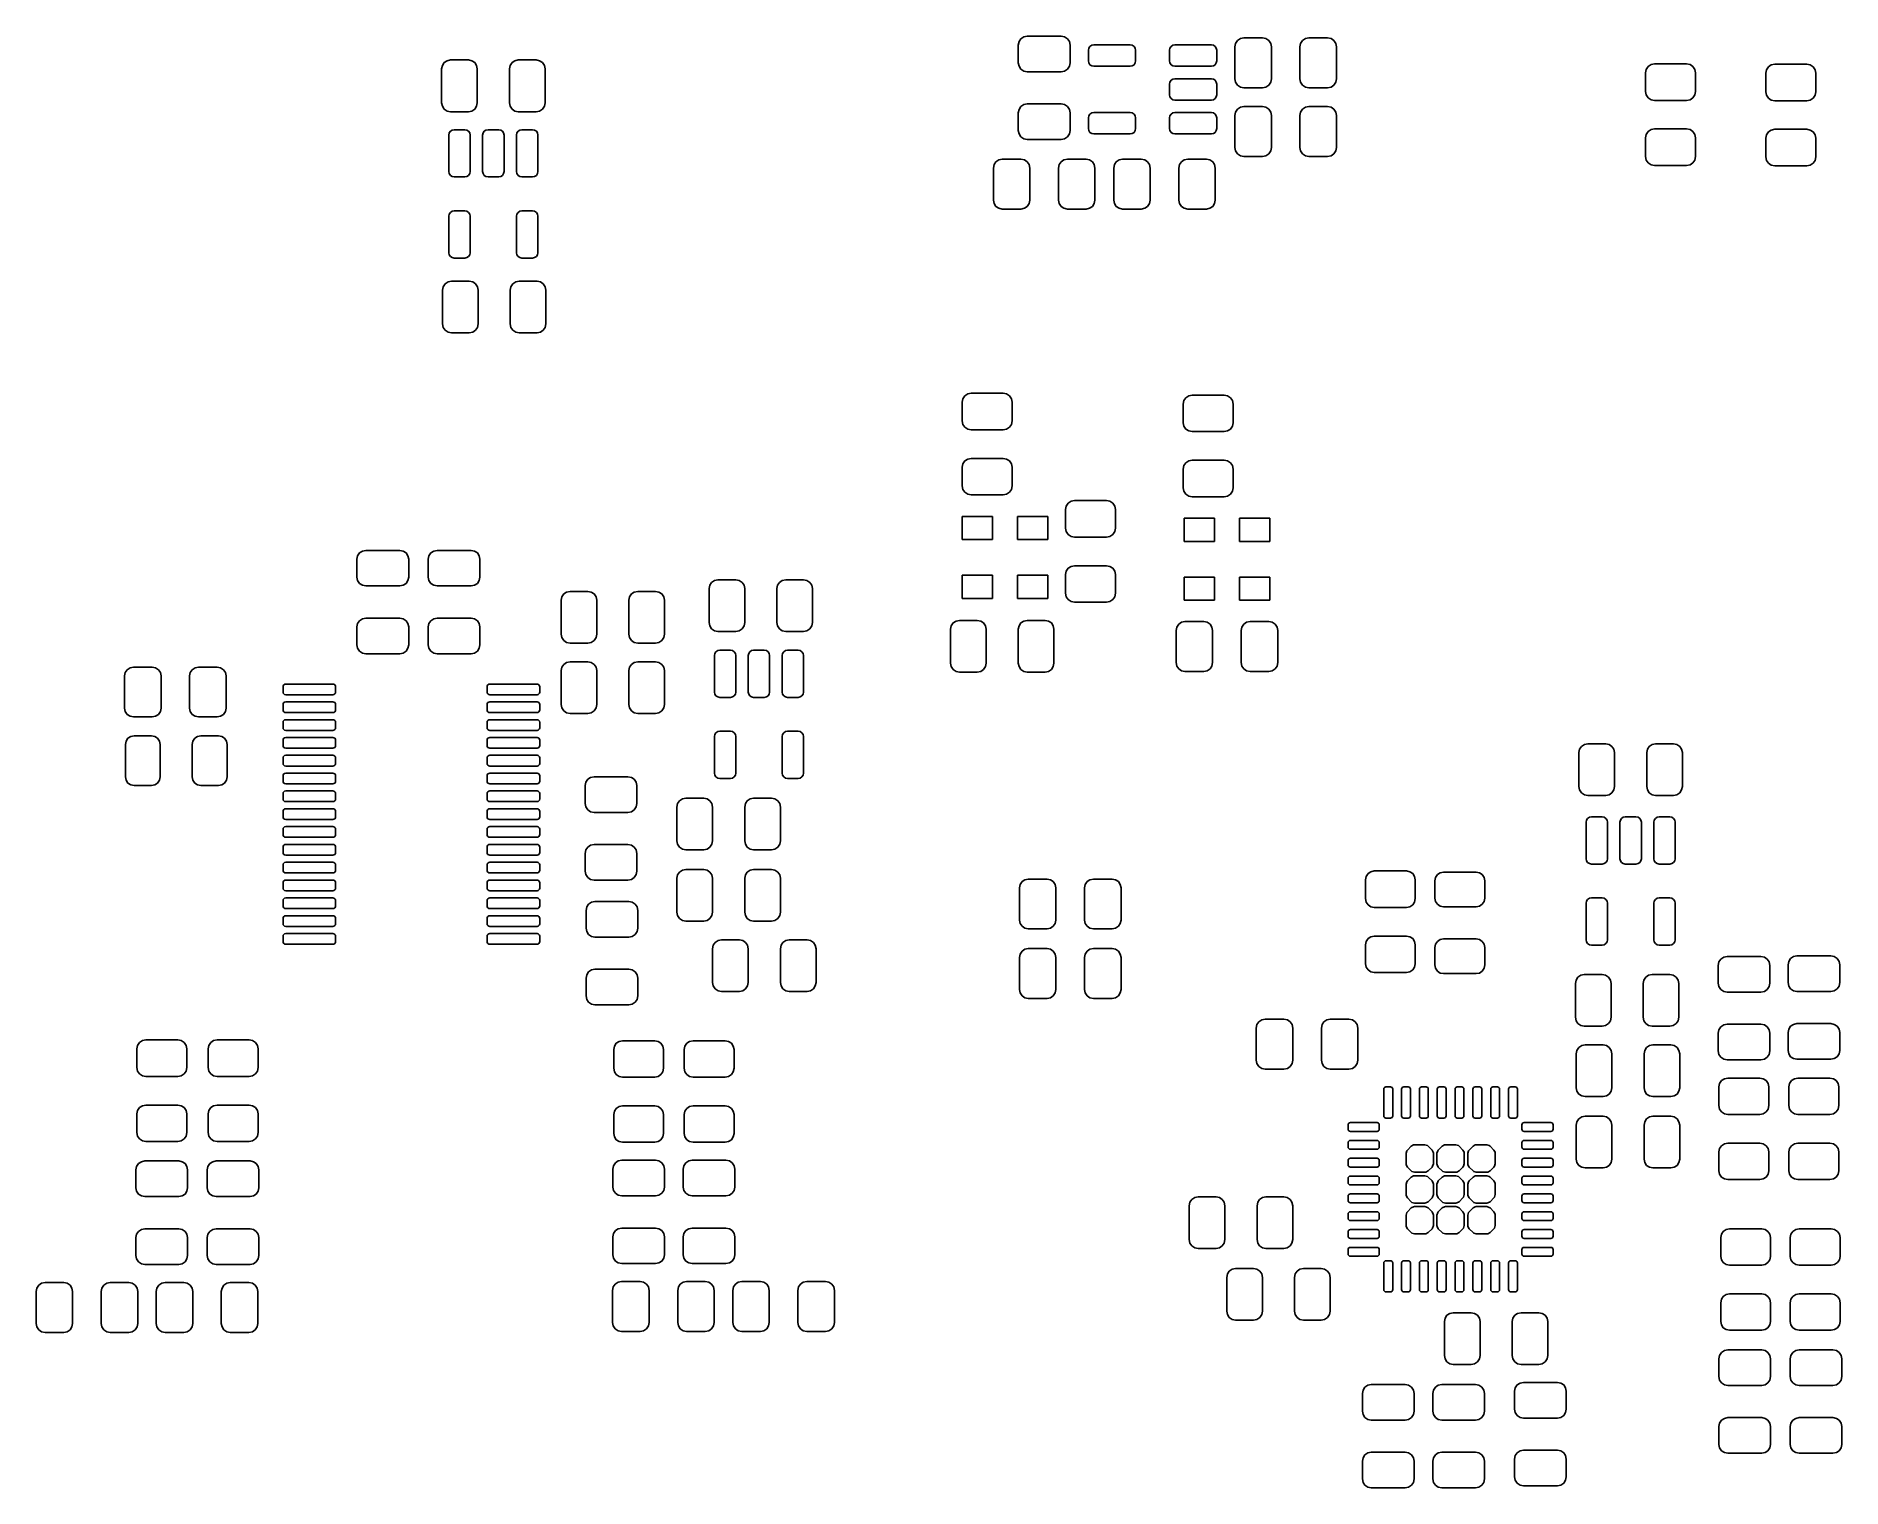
# Model space of a CAD drawing. Extents: x 54.6 to 105.2, y -100.1 to -59.4.
import ezdxf

# ---------------------------------------------------------------- set-up
doc = ezdxf.new("R2010")
doc.units = 0
doc.layers.add('BLACK', color=7, linetype='CONTINUOUS')

msp = doc.modelspace()

# ---------------------------------------------------------------- linework, layer by layer
at = {"layer": 'BLACK', "linetype": 'CONTINUOUS'}
for p, q in [((82.125, -59.675), (82.14403, -59.579329)), ((82.125, -60.175), (82.125, -59.675)), ((82.14403, -59.579329), (82.198223, -59.498223)), ((82.198223, -59.498223), (82.279329, -59.44403)), ((82.279329, -59.44403), (82.375, -59.425)), ((82.375, -59.425), (83.325, -59.425)), ((83.325, -59.425), (83.420671, -59.44403)), ((83.420671, -59.44403), (83.501777, -59.498223)), ((83.501777, -59.498223), (83.55597, -59.579329)), ((83.55597, -59.579329), (83.575, -59.675)), ((83.575, -59.675), (83.575, -60.175)), ((84.09, -59.82), (84.101418, -59.762597)), ((84.101418, -59.762597), (84.133934, -59.713934)), ((84.133934, -59.713934), (84.182597, -59.681418)), ((84.182597, -59.681418), (84.24, -59.67)), ((84.24, -59.67), (85.265, -59.67)), ((85.265, -59.67), (85.322403, -59.681418)), ((85.322403, -59.681418), (85.371066, -59.713934)), ((85.371066, -59.713934), (85.403582, -59.762597)), ((85.403582, -59.762597), (85.415, -59.82)), ((86.365, -59.82), (86.376418, -59.762597)), ((86.376418, -59.762597), (86.408934, -59.713934)), ((86.408934, -59.713934), (86.457597, -59.681418)), ((86.457597, -59.681418), (86.515, -59.67)), ((86.515, -59.67), (87.54, -59.67)), ((87.54, -59.67), (87.597403, -59.681418)), ((87.597403, -59.681418), (87.646066, -59.713934)), ((87.646066, -59.713934), (87.678582, -59.762597)), ((87.678582, -59.762597), (87.69, -59.82)), ((88.2, -59.725), (88.21903, -59.629329)), ((88.2, -60.625), (88.2, -59.725)), ((88.21903, -59.629329), (88.273223, -59.548223)), ((88.273223, -59.548223), (88.354329, -59.49403)), ((88.354329, -59.49403), (88.45, -59.475)), ((88.45, -59.475), (88.975, -59.475)), ((88.975, -59.475), (89.070671, -59.49403)), ((89.070671, -59.49403), (89.151777, -59.548223)), ((89.151777, -59.548223), (89.20597, -59.629329)), ((89.20597, -59.629329), (89.225, -59.725)), ((89.225, -59.725), (89.225, -60.625)), ((90.025, -59.725), (90.04403, -59.629329)), ((90.025, -60.625), (90.025, -59.725)), ((90.04403, -59.629329), (90.098223, -59.548223)), ((90.098223, -59.548223), (90.179329, -59.49403)), ((90.179329, -59.49403), (90.275, -59.475)), ((90.275, -59.475), (90.8, -59.475)), ((90.8, -59.475), (90.895671, -59.49403)), ((90.895671, -59.49403), (90.976777, -59.548223)), ((90.976777, -59.548223), (91.03097, -59.629329)), ((91.03097, -59.629329), (91.05, -59.725)), ((91.05, -59.725), (91.05, -60.625)), ((65.95, -60.345), (65.96903, -60.249329)), ((65.96903, -60.249329), (66.023223, -60.168223)), ((66.023223, -60.168223), (66.104329, -60.11403)), ((66.104329, -60.11403), (66.2, -60.095)), ((66.2, -60.095), (66.7, -60.095)), ((66.7, -60.095), (66.795671, -60.11403)), ((66.795671, -60.11403), (66.876777, -60.168223)), ((66.876777, -60.168223), (66.93097, -60.249329)), ((66.93097, -60.249329), (66.95, -60.345)), ((67.85, -60.345), (67.86903, -60.249329)), ((67.86903, -60.249329), (67.923223, -60.168223)), ((67.923223, -60.168223), (68.004329, -60.11403)), ((68.004329, -60.11403), (68.1, -60.095)), ((68.1, -60.095), (68.6, -60.095)), ((68.6, -60.095), (68.695671, -60.11403)), ((68.695671, -60.11403), (68.776777, -60.168223)), ((68.776777, -60.168223), (68.83097, -60.249329)), ((68.83097, -60.249329), (68.85, -60.345)), ((82.14403, -60.270671), (82.125, -60.175)), ((82.198223, -60.351777), (82.14403, -60.270671)), ((83.55597, -60.270671), (83.501777, -60.351777)), ((83.575, -60.175), (83.55597, -60.270671)), ((84.09, -60.12), (84.09, -59.82)), ((84.101418, -60.177403), (84.09, -60.12)), ((84.133934, -60.226066), (84.101418, -60.177403)), ((84.182597, -60.258582), (84.133934, -60.226066)), ((84.24, -60.27), (84.182597, -60.258582)), ((85.265, -60.27), (84.24, -60.27)), ((85.322403, -60.258582), (85.265, -60.27)), ((85.371066, -60.226066), (85.322403, -60.258582)), ((85.403582, -60.177403), (85.371066, -60.226066)), ((85.415, -60.12), (85.403582, -60.177403)), ((85.415, -59.82), (85.415, -60.12)), ((86.365, -60.12), (86.365, -59.82)), ((86.376418, -60.177403), (86.365, -60.12)), ((86.408934, -60.226066), (86.376418, -60.177403)), ((86.457597, -60.258582), (86.408934, -60.226066)), ((86.515, -60.27), (86.457597, -60.258582)), ((87.54, -60.27), (86.515, -60.27)), ((87.597403, -60.258582), (87.54, -60.27)), ((87.646066, -60.226066), (87.597403, -60.258582)), ((87.678582, -60.177403), (87.646066, -60.226066)), ((87.69, -60.12), (87.678582, -60.177403)), ((87.69, -59.82), (87.69, -60.12)), ((99.793223, -60.278223), (99.874329, -60.22403)), ((99.874329, -60.22403), (99.97, -60.205)), ((99.97, -60.205), (100.87, -60.205)), ((100.87, -60.205), (100.965671, -60.22403)), ((100.965671, -60.22403), (101.046777, -60.278223)), ((103.163223, -60.288223), (103.244329, -60.23403)), ((103.244329, -60.23403), (103.34, -60.215)), ((103.34, -60.215), (104.24, -60.215)), ((104.24, -60.215), (104.335671, -60.23403)), ((104.335671, -60.23403), (104.416777, -60.288223)), ((65.95, -61.295), (65.95, -60.345)), ((66.95, -60.345), (66.95, -61.295)), ((67.85, -61.295), (67.85, -60.345)), ((68.85, -60.345), (68.85, -61.295)), ((82.279329, -60.40597), (82.198223, -60.351777)), ((82.375, -60.425), (82.279329, -60.40597)), ((83.325, -60.425), (82.375, -60.425)), ((83.420671, -60.40597), (83.325, -60.425)), ((83.501777, -60.351777), (83.420671, -60.40597)), ((86.365, -60.77), (86.376418, -60.712597)), ((86.365, -61.07), (86.365, -60.77)), ((86.376418, -60.712597), (86.408934, -60.663934)), ((86.408934, -60.663934), (86.457597, -60.631418)), ((86.457597, -60.631418), (86.515, -60.62)), ((86.515, -60.62), (87.54, -60.62)), ((87.54, -60.62), (87.597403, -60.631418)), ((87.597403, -60.631418), (87.646066, -60.663934)), ((87.646066, -60.663934), (87.678582, -60.712597)), ((87.678582, -60.712597), (87.69, -60.77)), ((87.69, -60.77), (87.69, -61.07)), ((88.21903, -60.720671), (88.2, -60.625)), ((88.273223, -60.801777), (88.21903, -60.720671)), ((89.20597, -60.720671), (89.151777, -60.801777)), ((89.225, -60.625), (89.20597, -60.720671)), ((90.04403, -60.720671), (90.025, -60.625)), ((90.098223, -60.801777), (90.04403, -60.720671)), ((91.03097, -60.720671), (90.976777, -60.801777)), ((91.05, -60.625), (91.03097, -60.720671)), ((99.72, -60.455), (99.73903, -60.359329)), ((99.72, -60.98), (99.72, -60.455)), ((99.73903, -60.359329), (99.793223, -60.278223)), ((101.046777, -60.278223), (101.10097, -60.359329)), ((101.10097, -60.359329), (101.12, -60.455)), ((101.12, -60.455), (101.12, -60.98)), ((103.09, -60.465), (103.10903, -60.369329)), ((103.09, -60.99), (103.09, -60.465)), ((103.10903, -60.369329), (103.163223, -60.288223)), ((104.416777, -60.288223), (104.47097, -60.369329)), ((104.47097, -60.369329), (104.49, -60.465)), ((104.49, -60.465), (104.49, -60.99)), ((86.376418, -61.127403), (86.365, -61.07)), ((86.408934, -61.176066), (86.376418, -61.127403)), ((86.457597, -61.208582), (86.408934, -61.176066)), ((86.515, -61.22), (86.457597, -61.208582)), ((87.54, -61.22), (86.515, -61.22)), ((87.597403, -61.208582), (87.54, -61.22)), ((87.646066, -61.176066), (87.597403, -61.208582)), ((87.678582, -61.127403), (87.646066, -61.176066)), ((87.69, -61.07), (87.678582, -61.127403)), ((88.354329, -60.85597), (88.273223, -60.801777)), ((88.45, -60.875), (88.354329, -60.85597)), ((88.975, -60.875), (88.45, -60.875)), ((89.070671, -60.85597), (88.975, -60.875)), ((89.151777, -60.801777), (89.070671, -60.85597)), ((90.179329, -60.85597), (90.098223, -60.801777)), ((90.275, -60.875), (90.179329, -60.85597)), ((90.8, -60.875), (90.275, -60.875)), ((90.895671, -60.85597), (90.8, -60.875)), ((90.976777, -60.801777), (90.895671, -60.85597)), ((99.73903, -61.075671), (99.72, -60.98)), ((99.793223, -61.156777), (99.73903, -61.075671)), ((99.874329, -61.21097), (99.793223, -61.156777)), ((99.97, -61.23), (99.874329, -61.21097)), ((100.87, -61.23), (99.97, -61.23)), ((100.965671, -61.21097), (100.87, -61.23)), ((101.046777, -61.156777), (100.965671, -61.21097)), ((101.10097, -61.075671), (101.046777, -61.156777)), ((101.12, -60.98), (101.10097, -61.075671)), ((103.10903, -61.085671), (103.09, -60.99)), ((103.163223, -61.166777), (103.10903, -61.085671)), ((103.244329, -61.22097), (103.163223, -61.166777)), ((103.34, -61.24), (103.244329, -61.22097)), ((104.24, -61.24), (103.34, -61.24)), ((104.335671, -61.22097), (104.24, -61.24)), ((104.416777, -61.166777), (104.335671, -61.22097)), ((104.47097, -61.085671), (104.416777, -61.166777)), ((104.49, -60.99), (104.47097, -61.085671)), ((65.96903, -61.390671), (65.95, -61.295)), ((66.023223, -61.471777), (65.96903, -61.390671)), ((66.104329, -61.52597), (66.023223, -61.471777)), ((66.2, -61.545), (66.104329, -61.52597)), ((66.7, -61.545), (66.2, -61.545)), ((66.795671, -61.52597), (66.7, -61.545)), ((66.876777, -61.471777), (66.795671, -61.52597)), ((66.93097, -61.390671), (66.876777, -61.471777)), ((66.95, -61.295), (66.93097, -61.390671)), ((67.86903, -61.390671), (67.85, -61.295)), ((67.923223, -61.471777), (67.86903, -61.390671)), ((68.004329, -61.52597), (67.923223, -61.471777)), ((68.1, -61.545), (68.004329, -61.52597)), ((68.6, -61.545), (68.1, -61.545)), ((68.695671, -61.52597), (68.6, -61.545)), ((68.776777, -61.471777), (68.695671, -61.52597)), ((68.83097, -61.390671), (68.776777, -61.471777)), ((68.85, -61.295), (68.83097, -61.390671)), ((82.125, -61.575), (82.14403, -61.479329)), ((82.125, -62.075), (82.125, -61.575)), ((82.14403, -61.479329), (82.198223, -61.398223)), ((82.198223, -61.398223), (82.279329, -61.34403)), ((82.279329, -61.34403), (82.375, -61.325)), ((82.375, -61.325), (83.325, -61.325)), ((83.325, -61.325), (83.420671, -61.34403)), ((83.420671, -61.34403), (83.501777, -61.398223)), ((83.501777, -61.398223), (83.55597, -61.479329)), ((83.55597, -61.479329), (83.575, -61.575)), ((83.575, -61.575), (83.575, -62.075)), ((84.09, -61.72), (84.101418, -61.662597)), ((84.09, -62.02), (84.09, -61.72)), ((84.101418, -61.662597), (84.133934, -61.613934)), ((84.133934, -61.613934), (84.182597, -61.581418)), ((84.182597, -61.581418), (84.24, -61.57)), ((84.24, -61.57), (85.265, -61.57)), ((85.265, -61.57), (85.322403, -61.581418)), ((85.322403, -61.581418), (85.371066, -61.613934)), ((85.371066, -61.613934), (85.403582, -61.662597)), ((85.403582, -61.662597), (85.415, -61.72)), ((85.415, -61.72), (85.415, -62.02)), ((86.365, -61.72), (86.376418, -61.662597)), ((86.365, -62.02), (86.365, -61.72)), ((86.376418, -61.662597), (86.408934, -61.613934)), ((86.408934, -61.613934), (86.457597, -61.581418)), ((86.457597, -61.581418), (86.515, -61.57)), ((86.515, -61.57), (87.54, -61.57)), ((87.54, -61.57), (87.597403, -61.581418)), ((87.597403, -61.581418), (87.646066, -61.613934)), ((87.646066, -61.613934), (87.678582, -61.662597)), ((87.678582, -61.662597), (87.69, -61.72)), ((87.69, -61.72), (87.69, -62.02)), ((88.2, -61.65), (88.21903, -61.554329)), ((88.2, -62.55), (88.2, -61.65)), ((88.21903, -61.554329), (88.273223, -61.473223)), ((88.273223, -61.473223), (88.354329, -61.41903)), ((88.354329, -61.41903), (88.45, -61.4)), ((88.45, -61.4), (88.975, -61.4)), ((88.975, -61.4), (89.070671, -61.41903)), ((89.070671, -61.41903), (89.151777, -61.473223)), ((89.151777, -61.473223), (89.20597, -61.554329)), ((89.20597, -61.554329), (89.225, -61.65)), ((89.225, -61.65), (89.225, -62.55)), ((90.025, -61.65), (90.04403, -61.554329)), ((90.025, -62.55), (90.025, -61.65)), ((90.04403, -61.554329), (90.098223, -61.473223)), ((90.098223, -61.473223), (90.179329, -61.41903)), ((90.179329, -61.41903), (90.275, -61.4)), ((90.275, -61.4), (90.8, -61.4)), ((90.8, -61.4), (90.895671, -61.41903)), ((90.895671, -61.41903), (90.976777, -61.473223)), ((90.976777, -61.473223), (91.03097, -61.554329)), ((91.03097, -61.554329), (91.05, -61.65)), ((91.05, -61.65), (91.05, -62.55)), ((66.15, -62.2), (66.161418, -62.142597)), ((66.15, -63.225), (66.15, -62.2)), ((66.161418, -62.142597), (66.193934, -62.093934)), ((66.193934, -62.093934), (66.242597, -62.061418)), ((66.242597, -62.061418), (66.3, -62.05)), ((66.3, -62.05), (66.6, -62.05)), ((66.6, -62.05), (66.657403, -62.061418)), ((66.657403, -62.061418), (66.706066, -62.093934)), ((66.706066, -62.093934), (66.738582, -62.142597)), ((66.738582, -62.142597), (66.75, -62.2)), ((66.75, -62.2), (66.75, -63.225)), ((67.1, -62.2), (67.111418, -62.142597)), ((67.1, -63.225), (67.1, -62.2)), ((67.111418, -62.142597), (67.143934, -62.093934)), ((67.143934, -62.093934), (67.192597, -62.061418)), ((67.192597, -62.061418), (67.25, -62.05)), ((67.25, -62.05), (67.55, -62.05)), ((67.55, -62.05), (67.607403, -62.061418)), ((67.607403, -62.061418), (67.656066, -62.093934)), ((67.656066, -62.093934), (67.688582, -62.142597)), ((67.688582, -62.142597), (67.7, -62.2)), ((67.7, -62.2), (67.7, -63.225)), ((68.05, -62.2), (68.061418, -62.142597)), ((68.05, -63.225), (68.05, -62.2)), ((68.061418, -62.142597), (68.093934, -62.093934)), ((68.093934, -62.093934), (68.142597, -62.061418)), ((68.142597, -62.061418), (68.2, -62.05)), ((68.2, -62.05), (68.5, -62.05)), ((68.5, -62.05), (68.557403, -62.061418)), ((68.557403, -62.061418), (68.606066, -62.093934)), ((68.606066, -62.093934), (68.638582, -62.142597)), ((68.638582, -62.142597), (68.65, -62.2)), ((68.65, -62.2), (68.65, -63.225)), ((82.14403, -62.170671), (82.125, -62.075)), ((82.198223, -62.251777), (82.14403, -62.170671)), ((82.279329, -62.30597), (82.198223, -62.251777)), ((83.501777, -62.251777), (83.420671, -62.30597)), ((83.55597, -62.170671), (83.501777, -62.251777)), ((83.575, -62.075), (83.55597, -62.170671)), ((84.101418, -62.077403), (84.09, -62.02)), ((84.133934, -62.126066), (84.101418, -62.077403)), ((84.182597, -62.158582), (84.133934, -62.126066)), ((84.24, -62.17), (84.182597, -62.158582)), ((85.265, -62.17), (84.24, -62.17)), ((85.322403, -62.158582), (85.265, -62.17)), ((85.371066, -62.126066), (85.322403, -62.158582)), ((85.403582, -62.077403), (85.371066, -62.126066)), ((85.415, -62.02), (85.403582, -62.077403)), ((86.376418, -62.077403), (86.365, -62.02)), ((86.408934, -62.126066), (86.376418, -62.077403)), ((86.457597, -62.158582), (86.408934, -62.126066)), ((86.515, -62.17), (86.457597, -62.158582)), ((87.54, -62.17), (86.515, -62.17)), ((87.597403, -62.158582), (87.54, -62.17)), ((87.646066, -62.126066), (87.597403, -62.158582)), ((87.678582, -62.077403), (87.646066, -62.126066)), ((87.69, -62.02), (87.678582, -62.077403)), ((99.72, -62.28), (99.73903, -62.184329)), ((99.72, -62.805), (99.72, -62.28)), ((99.73903, -62.184329), (99.793223, -62.103223)), ((99.793223, -62.103223), (99.874329, -62.04903)), ((99.874329, -62.04903), (99.97, -62.03)), ((99.97, -62.03), (100.87, -62.03)), ((100.87, -62.03), (100.965671, -62.04903)), ((100.965671, -62.04903), (101.046777, -62.103223)), ((101.046777, -62.103223), (101.10097, -62.184329)), ((101.10097, -62.184329), (101.12, -62.28)), ((101.12, -62.28), (101.12, -62.805)), ((103.09, -62.29), (103.10903, -62.194329)), ((103.09, -62.815), (103.09, -62.29)), ((103.10903, -62.194329), (103.163223, -62.113223)), ((103.163223, -62.113223), (103.244329, -62.05903)), ((103.244329, -62.05903), (103.34, -62.04)), ((103.34, -62.04), (104.24, -62.04)), ((104.24, -62.04), (104.335671, -62.05903)), ((104.335671, -62.05903), (104.416777, -62.113223)), ((104.416777, -62.113223), (104.47097, -62.194329)), ((104.47097, -62.194329), (104.49, -62.29)), ((104.49, -62.29), (104.49, -62.815)), ((82.375, -62.325), (82.279329, -62.30597)), ((83.325, -62.325), (82.375, -62.325)), ((83.420671, -62.30597), (83.325, -62.325)), ((88.21903, -62.645671), (88.2, -62.55)), ((88.273223, -62.726777), (88.21903, -62.645671)), ((88.354329, -62.78097), (88.273223, -62.726777)), ((88.45, -62.8), (88.354329, -62.78097)), ((88.975, -62.8), (88.45, -62.8)), ((89.070671, -62.78097), (88.975, -62.8)), ((89.151777, -62.726777), (89.070671, -62.78097)), ((89.20597, -62.645671), (89.151777, -62.726777)), ((89.225, -62.55), (89.20597, -62.645671)), ((90.04403, -62.645671), (90.025, -62.55)), ((90.098223, -62.726777), (90.04403, -62.645671)), ((90.179329, -62.78097), (90.098223, -62.726777)), ((90.275, -62.8), (90.179329, -62.78097)), ((90.8, -62.8), (90.275, -62.8)), ((90.895671, -62.78097), (90.8, -62.8)), ((90.976777, -62.726777), (90.895671, -62.78097)), ((91.03097, -62.645671), (90.976777, -62.726777)), ((91.05, -62.55), (91.03097, -62.645671)), ((99.73903, -62.900671), (99.72, -62.805)), ((101.12, -62.805), (101.10097, -62.900671)), ((66.161418, -63.282403), (66.15, -63.225)), ((66.193934, -63.331066), (66.161418, -63.282403)), ((66.738582, -63.282403), (66.706066, -63.331066)), ((66.75, -63.225), (66.738582, -63.282403)), ((67.111418, -63.282403), (67.1, -63.225)), ((67.143934, -63.331066), (67.111418, -63.282403)), ((67.688582, -63.282403), (67.656066, -63.331066)), ((67.7, -63.225), (67.688582, -63.282403)), ((68.061418, -63.282403), (68.05, -63.225)), ((68.093934, -63.331066), (68.061418, -63.282403)), ((68.638582, -63.282403), (68.606066, -63.331066)), ((68.65, -63.225), (68.638582, -63.282403)), ((81.425, -63.125), (81.44403, -63.029329)), ((81.425, -64.025), (81.425, -63.125)), ((81.44403, -63.029329), (81.498223, -62.948223)), ((81.498223, -62.948223), (81.579329, -62.89403)), ((81.579329, -62.89403), (81.675, -62.875)), ((81.675, -62.875), (82.2, -62.875)), ((82.2, -62.875), (82.295671, -62.89403)), ((82.295671, -62.89403), (82.376777, -62.948223)), ((82.376777, -62.948223), (82.43097, -63.029329)), ((82.43097, -63.029329), (82.45, -63.125)), ((82.45, -63.125), (82.45, -64.025)), ((83.25, -63.125), (83.26903, -63.029329)), ((83.25, -64.025), (83.25, -63.125)), ((83.26903, -63.029329), (83.323223, -62.948223)), ((83.323223, -62.948223), (83.404329, -62.89403)), ((83.404329, -62.89403), (83.5, -62.875)), ((83.5, -62.875), (84.025, -62.875)), ((84.025, -62.875), (84.120671, -62.89403)), ((84.120671, -62.89403), (84.201777, -62.948223)), ((84.201777, -62.948223), (84.25597, -63.029329)), ((84.25597, -63.029329), (84.275, -63.125)), ((84.275, -63.125), (84.275, -64.025)), ((84.8, -63.125), (84.81903, -63.029329)), ((84.8, -64.025), (84.8, -63.125)), ((84.81903, -63.029329), (84.873223, -62.948223)), ((84.873223, -62.948223), (84.954329, -62.89403)), ((84.954329, -62.89403), (85.05, -62.875)), ((85.05, -62.875), (85.575, -62.875)), ((85.575, -62.875), (85.670671, -62.89403)), ((85.670671, -62.89403), (85.751777, -62.948223)), ((85.751777, -62.948223), (85.80597, -63.029329)), ((85.80597, -63.029329), (85.825, -63.125)), ((85.825, -63.125), (85.825, -64.025)), ((86.625, -63.125), (86.64403, -63.029329)), ((86.625, -64.025), (86.625, -63.125)), ((86.64403, -63.029329), (86.698223, -62.948223)), ((86.698223, -62.948223), (86.779329, -62.89403)), ((86.779329, -62.89403), (86.875, -62.875)), ((86.875, -62.875), (87.4, -62.875)), ((87.4, -62.875), (87.495671, -62.89403)), ((87.495671, -62.89403), (87.576777, -62.948223)), ((87.576777, -62.948223), (87.63097, -63.029329)), ((87.63097, -63.029329), (87.65, -63.125)), ((87.65, -63.125), (87.65, -64.025)), ((99.793223, -62.981777), (99.73903, -62.900671)), ((99.874329, -63.03597), (99.793223, -62.981777)), ((99.97, -63.055), (99.874329, -63.03597)), ((100.87, -63.055), (99.97, -63.055)), ((100.965671, -63.03597), (100.87, -63.055)), ((101.046777, -62.981777), (100.965671, -63.03597)), ((101.10097, -62.900671), (101.046777, -62.981777)), ((103.10903, -62.910671), (103.09, -62.815)), ((103.163223, -62.991777), (103.10903, -62.910671)), ((103.244329, -63.04597), (103.163223, -62.991777)), ((103.34, -63.065), (103.244329, -63.04597)), ((104.24, -63.065), (103.34, -63.065)), ((104.335671, -63.04597), (104.24, -63.065)), ((104.416777, -62.991777), (104.335671, -63.04597)), ((104.47097, -62.910671), (104.416777, -62.991777)), ((104.49, -62.815), (104.47097, -62.910671)), ((66.242597, -63.363582), (66.193934, -63.331066)), ((66.3, -63.375), (66.242597, -63.363582)), ((66.6, -63.375), (66.3, -63.375)), ((66.657403, -63.363582), (66.6, -63.375)), ((66.706066, -63.331066), (66.657403, -63.363582)), ((67.192597, -63.363582), (67.143934, -63.331066)), ((67.25, -63.375), (67.192597, -63.363582)), ((67.55, -63.375), (67.25, -63.375)), ((67.607403, -63.363582), (67.55, -63.375)), ((67.656066, -63.331066), (67.607403, -63.363582)), ((68.142597, -63.363582), (68.093934, -63.331066)), ((68.2, -63.375), (68.142597, -63.363582)), ((68.5, -63.375), (68.2, -63.375)), ((68.557403, -63.363582), (68.5, -63.375)), ((68.606066, -63.331066), (68.557403, -63.363582)), ((66.242597, -64.336418), (66.3, -64.325)), ((66.3, -64.325), (66.6, -64.325)), ((66.6, -64.325), (66.657403, -64.336418)), ((68.142597, -64.336418), (68.2, -64.325)), ((68.2, -64.325), (68.5, -64.325)), ((68.5, -64.325), (68.557403, -64.336418)), ((81.44403, -64.120671), (81.425, -64.025)), ((81.498223, -64.201777), (81.44403, -64.120671)), ((81.579329, -64.25597), (81.498223, -64.201777)), ((81.675, -64.275), (81.579329, -64.25597)), ((82.2, -64.275), (81.675, -64.275)), ((82.295671, -64.25597), (82.2, -64.275)), ((82.376777, -64.201777), (82.295671, -64.25597)), ((82.43097, -64.120671), (82.376777, -64.201777)), ((82.45, -64.025), (82.43097, -64.120671)), ((83.26903, -64.120671), (83.25, -64.025)), ((83.323223, -64.201777), (83.26903, -64.120671)), ((83.404329, -64.25597), (83.323223, -64.201777)), ((83.5, -64.275), (83.404329, -64.25597)), ((84.025, -64.275), (83.5, -64.275)), ((84.120671, -64.25597), (84.025, -64.275)), ((84.201777, -64.201777), (84.120671, -64.25597)), ((84.25597, -64.120671), (84.201777, -64.201777)), ((84.275, -64.025), (84.25597, -64.120671)), ((84.81903, -64.120671), (84.8, -64.025)), ((84.873223, -64.201777), (84.81903, -64.120671)), ((84.954329, -64.25597), (84.873223, -64.201777)), ((85.05, -64.275), (84.954329, -64.25597)), ((85.575, -64.275), (85.05, -64.275)), ((85.670671, -64.25597), (85.575, -64.275)), ((85.751777, -64.201777), (85.670671, -64.25597)), ((85.80597, -64.120671), (85.751777, -64.201777)), ((85.825, -64.025), (85.80597, -64.120671)), ((86.64403, -64.120671), (86.625, -64.025)), ((86.698223, -64.201777), (86.64403, -64.120671)), ((86.779329, -64.25597), (86.698223, -64.201777)), ((86.875, -64.275), (86.779329, -64.25597)), ((87.4, -64.275), (86.875, -64.275)), ((87.495671, -64.25597), (87.4, -64.275)), ((87.576777, -64.201777), (87.495671, -64.25597)), ((87.63097, -64.120671), (87.576777, -64.201777)), ((87.65, -64.025), (87.63097, -64.120671)), ((66.15, -64.475), (66.161418, -64.417597)), ((66.15, -65.5), (66.15, -64.475)), ((66.161418, -64.417597), (66.193934, -64.368934)), ((66.193934, -64.368934), (66.242597, -64.336418)), ((66.657403, -64.336418), (66.706066, -64.368934)), ((66.706066, -64.368934), (66.738582, -64.417597)), ((66.738582, -64.417597), (66.75, -64.475)), ((66.75, -64.475), (66.75, -65.5)), ((68.05, -64.475), (68.061418, -64.417597)), ((68.05, -65.5), (68.05, -64.475)), ((68.061418, -64.417597), (68.093934, -64.368934)), ((68.093934, -64.368934), (68.142597, -64.336418)), ((68.557403, -64.336418), (68.606066, -64.368934)), ((68.606066, -64.368934), (68.638582, -64.417597)), ((68.638582, -64.417597), (68.65, -64.475)), ((68.65, -64.475), (68.65, -65.5)), ((66.161418, -65.557403), (66.15, -65.5)), ((66.193934, -65.606066), (66.161418, -65.557403)), ((66.242597, -65.638582), (66.193934, -65.606066)), ((66.3, -65.65), (66.242597, -65.638582)), ((66.6, -65.65), (66.3, -65.65)), ((66.657403, -65.638582), (66.6, -65.65)), ((66.706066, -65.606066), (66.657403, -65.638582)), ((66.738582, -65.557403), (66.706066, -65.606066)), ((66.75, -65.5), (66.738582, -65.557403)), ((68.061418, -65.557403), (68.05, -65.5)), ((68.093934, -65.606066), (68.061418, -65.557403)), ((68.142597, -65.638582), (68.093934, -65.606066)), ((68.2, -65.65), (68.142597, -65.638582)), ((68.5, -65.65), (68.2, -65.65)), ((68.557403, -65.638582), (68.5, -65.65)), ((68.606066, -65.606066), (68.557403, -65.638582)), ((68.638582, -65.557403), (68.606066, -65.606066)), ((68.65, -65.5), (68.638582, -65.557403)), ((66.048223, -66.373223), (66.129329, -66.31903)), ((66.129329, -66.31903), (66.225, -66.3)), ((66.225, -66.3), (66.725, -66.3)), ((66.725, -66.3), (66.820671, -66.31903)), ((66.820671, -66.31903), (66.901777, -66.373223)), ((67.948223, -66.373223), (68.029329, -66.31903)), ((68.029329, -66.31903), (68.125, -66.3)), ((68.125, -66.3), (68.625, -66.3)), ((68.625, -66.3), (68.720671, -66.31903)), ((68.720671, -66.31903), (68.801777, -66.373223)), ((65.975, -66.55), (65.99403, -66.454329)), ((65.975, -67.5), (65.975, -66.55)), ((65.99403, -66.454329), (66.048223, -66.373223)), ((66.901777, -66.373223), (66.95597, -66.454329)), ((66.95597, -66.454329), (66.975, -66.55)), ((66.975, -66.55), (66.975, -67.5)), ((67.875, -66.55), (67.89403, -66.454329)), ((67.875, -67.5), (67.875, -66.55)), ((67.89403, -66.454329), (67.948223, -66.373223)), ((68.801777, -66.373223), (68.85597, -66.454329)), ((68.85597, -66.454329), (68.875, -66.55)), ((68.875, -66.55), (68.875, -67.5)), ((65.99403, -67.595671), (65.975, -67.5)), ((66.048223, -67.676777), (65.99403, -67.595671)), ((66.129329, -67.73097), (66.048223, -67.676777)), ((66.225, -67.75), (66.129329, -67.73097)), ((66.725, -67.75), (66.225, -67.75)), ((66.820671, -67.73097), (66.725, -67.75)), ((66.901777, -67.676777), (66.820671, -67.73097)), ((66.95597, -67.595671), (66.901777, -67.676777)), ((66.975, -67.5), (66.95597, -67.595671)), ((67.89403, -67.595671), (67.875, -67.5)), ((67.948223, -67.676777), (67.89403, -67.595671)), ((68.029329, -67.73097), (67.948223, -67.676777)), ((68.125, -67.75), (68.029329, -67.73097)), ((68.625, -67.75), (68.125, -67.75)), ((68.720671, -67.73097), (68.625, -67.75)), ((68.801777, -67.676777), (68.720671, -67.73097)), ((68.85597, -67.595671), (68.801777, -67.676777)), ((68.875, -67.5), (68.85597, -67.595671)), ((80.55, -69.695), (80.56903, -69.599329)), ((80.55, -70.22), (80.55, -69.695)), ((80.56903, -69.599329), (80.623223, -69.518223)), ((80.623223, -69.518223), (80.704329, -69.46403)), ((80.704329, -69.46403), (80.8, -69.445)), ((80.8, -69.445), (81.7, -69.445)), ((81.7, -69.445), (81.795671, -69.46403)), ((81.795671, -69.46403), (81.876777, -69.518223)), ((81.876777, -69.518223), (81.93097, -69.599329)), ((81.93097, -69.599329), (81.95, -69.695)), ((81.95, -69.695), (81.95, -70.22)), ((86.75, -69.745), (86.76903, -69.649329)), ((86.75, -70.27), (86.75, -69.745)), ((86.76903, -69.649329), (86.823223, -69.568223)), ((86.823223, -69.568223), (86.904329, -69.51403)), ((86.904329, -69.51403), (87, -69.495)), ((87, -69.495), (87.9, -69.495)), ((87.9, -69.495), (87.995671, -69.51403)), ((87.995671, -69.51403), (88.076777, -69.568223)), ((88.076777, -69.568223), (88.13097, -69.649329)), ((88.13097, -69.649329), (88.15, -69.745)), ((88.15, -69.745), (88.15, -70.27)), ((80.56903, -70.315671), (80.55, -70.22)), ((80.623223, -70.396777), (80.56903, -70.315671)), ((80.704329, -70.45097), (80.623223, -70.396777)), ((81.876777, -70.396777), (81.795671, -70.45097)), ((81.93097, -70.315671), (81.876777, -70.396777)), ((81.95, -70.22), (81.93097, -70.315671)), ((86.76903, -70.365671), (86.75, -70.27)), ((86.823223, -70.446777), (86.76903, -70.365671)), ((88.13097, -70.365671), (88.076777, -70.446777)), ((88.15, -70.27), (88.13097, -70.365671)), ((80.8, -70.47), (80.704329, -70.45097)), ((81.7, -70.47), (80.8, -70.47)), ((81.795671, -70.45097), (81.7, -70.47)), ((86.904329, -70.50097), (86.823223, -70.446777)), ((87, -70.52), (86.904329, -70.50097)), ((87.9, -70.52), (87, -70.52)), ((87.995671, -70.50097), (87.9, -70.52)), ((88.076777, -70.446777), (87.995671, -70.50097)), ((80.56903, -71.424329), (80.623223, -71.343223)), ((80.623223, -71.343223), (80.704329, -71.28903)), ((80.704329, -71.28903), (80.8, -71.27)), ((80.8, -71.27), (81.7, -71.27)), ((81.7, -71.27), (81.795671, -71.28903)), ((81.795671, -71.28903), (81.876777, -71.343223)), ((81.876777, -71.343223), (81.93097, -71.424329)), ((86.76903, -71.474329), (86.823223, -71.393223)), ((86.823223, -71.393223), (86.904329, -71.33903)), ((86.904329, -71.33903), (87, -71.32)), ((87, -71.32), (87.9, -71.32)), ((87.9, -71.32), (87.995671, -71.33903)), ((87.995671, -71.33903), (88.076777, -71.393223)), ((88.076777, -71.393223), (88.13097, -71.474329)), ((80.55, -71.52), (80.56903, -71.424329)), ((80.55, -72.045), (80.55, -71.52)), ((81.93097, -71.424329), (81.95, -71.52)), ((81.95, -71.52), (81.95, -72.045)), ((86.75, -71.57), (86.76903, -71.474329)), ((86.75, -72.095), (86.75, -71.57)), ((88.13097, -71.474329), (88.15, -71.57)), ((88.15, -71.57), (88.15, -72.095)), ((80.56903, -72.140671), (80.55, -72.045)), ((80.623223, -72.221777), (80.56903, -72.140671)), ((80.704329, -72.27597), (80.623223, -72.221777)), ((80.8, -72.295), (80.704329, -72.27597)), ((81.7, -72.295), (80.8, -72.295)), ((81.795671, -72.27597), (81.7, -72.295)), ((81.876777, -72.221777), (81.795671, -72.27597)), ((81.93097, -72.140671), (81.876777, -72.221777)), ((81.95, -72.045), (81.93097, -72.140671)), ((86.76903, -72.190671), (86.75, -72.095)), ((86.823223, -72.271777), (86.76903, -72.190671)), ((86.904329, -72.32597), (86.823223, -72.271777)), ((87, -72.345), (86.904329, -72.32597)), ((87.9, -72.345), (87, -72.345)), ((87.995671, -72.32597), (87.9, -72.345)), ((88.076777, -72.271777), (87.995671, -72.32597)), ((88.13097, -72.190671), (88.076777, -72.271777)), ((88.15, -72.095), (88.13097, -72.190671)), ((80.55, -73.55), (80.55, -72.9)), ((80.55, -72.9), (81.4, -72.9)), ((81.4, -72.9), (81.4, -73.55)), ((82.1, -73.55), (82.1, -72.9)), ((82.1, -72.9), (82.95, -72.9)), ((82.95, -72.9), (82.95, -73.55)), ((83.45, -72.705), (83.46903, -72.609329)), ((83.45, -73.23), (83.45, -72.705)), ((83.46903, -72.609329), (83.523223, -72.528223)), ((83.523223, -72.528223), (83.604329, -72.47403)), ((83.604329, -72.47403), (83.7, -72.455)), ((83.7, -72.455), (84.6, -72.455)), ((84.6, -72.455), (84.695671, -72.47403)), ((84.695671, -72.47403), (84.776777, -72.528223)), ((84.776777, -72.528223), (84.83097, -72.609329)), ((84.83097, -72.609329), (84.85, -72.705)), ((84.85, -72.705), (84.85, -73.23)), ((83.46903, -73.325671), (83.45, -73.23)), ((83.523223, -73.406777), (83.46903, -73.325671)), ((83.604329, -73.46097), (83.523223, -73.406777)), ((84.776777, -73.406777), (84.695671, -73.46097)), ((84.83097, -73.325671), (84.776777, -73.406777)), ((84.85, -73.23), (84.83097, -73.325671)), ((86.775, -73.6), (86.775, -72.95)), ((86.775, -72.95), (87.625, -72.95)), ((87.625, -72.95), (87.625, -73.6)), ((88.325, -73.6), (88.325, -72.95)), ((88.325, -72.95), (89.175, -72.95)), ((89.175, -72.95), (89.175, -73.6)), ((63.59403, -74.004329), (63.648223, -73.923223)), ((63.648223, -73.923223), (63.729329, -73.86903)), ((63.729329, -73.86903), (63.825, -73.85)), ((63.825, -73.85), (64.775, -73.85)), ((64.775, -73.85), (64.870671, -73.86903)), ((64.870671, -73.86903), (64.951777, -73.923223)), ((64.951777, -73.923223), (65.00597, -74.004329)), ((65.59403, -74.004329), (65.648223, -73.923223)), ((65.648223, -73.923223), (65.729329, -73.86903)), ((65.729329, -73.86903), (65.825, -73.85)), ((65.825, -73.85), (66.775, -73.85)), ((66.775, -73.85), (66.870671, -73.86903)), ((66.870671, -73.86903), (66.951777, -73.923223)), ((66.951777, -73.923223), (67.00597, -74.004329)), ((81.4, -73.55), (80.55, -73.55)), ((82.95, -73.55), (82.1, -73.55)), ((83.7, -73.48), (83.604329, -73.46097)), ((84.6, -73.48), (83.7, -73.48)), ((84.695671, -73.46097), (84.6, -73.48)), ((87.625, -73.6), (86.775, -73.6)), ((89.175, -73.6), (88.325, -73.6)), ((63.575, -74.1), (63.59403, -74.004329)), ((63.575, -74.6), (63.575, -74.1)), ((65.00597, -74.004329), (65.025, -74.1)), ((65.025, -74.1), (65.025, -74.6)), ((65.575, -74.1), (65.59403, -74.004329)), ((65.575, -74.6), (65.575, -74.1)), ((67.00597, -74.004329), (67.025, -74.1)), ((67.025, -74.1), (67.025, -74.6)), ((83.45, -74.53), (83.46903, -74.434329)), ((83.46903, -74.434329), (83.523223, -74.353223)), ((83.523223, -74.353223), (83.604329, -74.29903)), ((83.604329, -74.29903), (83.7, -74.28)), ((83.7, -74.28), (84.6, -74.28)), ((84.6, -74.28), (84.695671, -74.29903)), ((84.695671, -74.29903), (84.776777, -74.353223)), ((84.776777, -74.353223), (84.83097, -74.434329)), ((84.83097, -74.434329), (84.85, -74.53)), ((63.59403, -74.695671), (63.575, -74.6)), ((63.648223, -74.776777), (63.59403, -74.695671)), ((63.729329, -74.83097), (63.648223, -74.776777)), ((63.825, -74.85), (63.729329, -74.83097)), ((64.775, -74.85), (63.825, -74.85)), ((64.870671, -74.83097), (64.775, -74.85)), ((64.951777, -74.776777), (64.870671, -74.83097)), ((65.00597, -74.695671), (64.951777, -74.776777)), ((65.025, -74.6), (65.00597, -74.695671)), ((65.59403, -74.695671), (65.575, -74.6)), ((65.648223, -74.776777), (65.59403, -74.695671)), ((65.729329, -74.83097), (65.648223, -74.776777)), ((65.825, -74.85), (65.729329, -74.83097)), ((66.775, -74.85), (65.825, -74.85)), ((66.870671, -74.83097), (66.775, -74.85)), ((66.951777, -74.776777), (66.870671, -74.83097)), ((67.00597, -74.695671), (66.951777, -74.776777)), ((67.025, -74.6), (67.00597, -74.695671)), ((73.45, -74.925), (73.46903, -74.829329)), ((73.45, -75.875), (73.45, -74.925)), ((73.46903, -74.829329), (73.523223, -74.748223)), ((73.523223, -74.748223), (73.604329, -74.69403)), ((73.604329, -74.69403), (73.7, -74.675)), ((73.7, -74.675), (74.2, -74.675)), ((74.2, -74.675), (74.295671, -74.69403)), ((74.295671, -74.69403), (74.376777, -74.748223)), ((74.376777, -74.748223), (74.43097, -74.829329)), ((74.43097, -74.829329), (74.45, -74.925)), ((74.45, -74.925), (74.45, -75.875)), ((75.35, -74.925), (75.36903, -74.829329)), ((75.35, -75.875), (75.35, -74.925)), ((75.36903, -74.829329), (75.423223, -74.748223)), ((75.423223, -74.748223), (75.504329, -74.69403)), ((75.504329, -74.69403), (75.6, -74.675)), ((75.6, -74.675), (76.1, -74.675)), ((76.1, -74.675), (76.195671, -74.69403)), ((76.195671, -74.69403), (76.276777, -74.748223)), ((76.276777, -74.748223), (76.33097, -74.829329)), ((76.33097, -74.829329), (76.35, -74.925)), ((76.35, -74.925), (76.35, -75.875)), ((80.55, -75.2), (80.55, -74.55)), ((80.55, -74.55), (81.4, -74.55)), ((81.4, -74.55), (81.4, -75.2)), ((82.1, -75.2), (82.1, -74.55)), ((82.1, -74.55), (82.95, -74.55)), ((82.95, -74.55), (82.95, -75.2)), ((83.45, -75.055), (83.45, -74.53)), ((84.85, -74.53), (84.85, -75.055)), ((86.775, -75.25), (86.775, -74.6)), ((86.775, -74.6), (87.625, -74.6)), ((87.625, -74.6), (87.625, -75.25)), ((88.325, -75.25), (88.325, -74.6)), ((88.325, -74.6), (89.175, -74.6)), ((89.175, -74.6), (89.175, -75.25)), ((69.3, -75.25), (69.31903, -75.154329)), ((69.3, -76.2), (69.3, -75.25)), ((69.31903, -75.154329), (69.373223, -75.073223)), ((69.373223, -75.073223), (69.454329, -75.01903)), ((69.454329, -75.01903), (69.55, -75)), ((69.55, -75), (70.05, -75)), ((70.05, -75), (70.145671, -75.01903)), ((70.145671, -75.01903), (70.226777, -75.073223)), ((70.226777, -75.073223), (70.28097, -75.154329)), ((70.28097, -75.154329), (70.3, -75.25)), ((70.3, -75.25), (70.3, -76.2)), ((71.2, -75.25), (71.21903, -75.154329)), ((71.2, -76.2), (71.2, -75.25)), ((71.21903, -75.154329), (71.273223, -75.073223)), ((71.273223, -75.073223), (71.354329, -75.01903)), ((71.354329, -75.01903), (71.45, -75)), ((71.45, -75), (71.95, -75)), ((71.95, -75), (72.045671, -75.01903)), ((72.045671, -75.01903), (72.126777, -75.073223)), ((72.126777, -75.073223), (72.18097, -75.154329)), ((72.18097, -75.154329), (72.2, -75.25)), ((72.2, -75.25), (72.2, -76.2)), ((81.4, -75.2), (80.55, -75.2)), ((82.95, -75.2), (82.1, -75.2)), ((83.46903, -75.150671), (83.45, -75.055)), ((83.523223, -75.231777), (83.46903, -75.150671)), ((83.604329, -75.28597), (83.523223, -75.231777)), ((83.7, -75.305), (83.604329, -75.28597)), ((84.6, -75.305), (83.7, -75.305)), ((84.695671, -75.28597), (84.6, -75.305)), ((84.776777, -75.231777), (84.695671, -75.28597)), ((84.83097, -75.150671), (84.776777, -75.231777)), ((84.85, -75.055), (84.83097, -75.150671)), ((87.625, -75.25), (86.775, -75.25)), ((89.175, -75.25), (88.325, -75.25)), ((63.575, -76), (63.59403, -75.904329)), ((63.59403, -75.904329), (63.648223, -75.823223)), ((63.648223, -75.823223), (63.729329, -75.76903)), ((63.729329, -75.76903), (63.825, -75.75)), ((63.825, -75.75), (64.775, -75.75)), ((64.775, -75.75), (64.870671, -75.76903)), ((64.870671, -75.76903), (64.951777, -75.823223)), ((64.951777, -75.823223), (65.00597, -75.904329)), ((65.00597, -75.904329), (65.025, -76)), ((65.575, -76), (65.59403, -75.904329)), ((65.59403, -75.904329), (65.648223, -75.823223)), ((65.648223, -75.823223), (65.729329, -75.76903)), ((65.729329, -75.76903), (65.825, -75.75)), ((65.825, -75.75), (66.775, -75.75)), ((66.775, -75.75), (66.870671, -75.76903)), ((66.870671, -75.76903), (66.951777, -75.823223)), ((66.951777, -75.823223), (67.00597, -75.904329)), ((67.00597, -75.904329), (67.025, -76)), ((73.46903, -75.970671), (73.45, -75.875)), ((73.523223, -76.051777), (73.46903, -75.970671)), ((74.43097, -75.970671), (74.376777, -76.051777)), ((74.45, -75.875), (74.43097, -75.970671)), ((75.36903, -75.970671), (75.35, -75.875)), ((75.423223, -76.051777), (75.36903, -75.970671)), ((76.33097, -75.970671), (76.276777, -76.051777)), ((76.35, -75.875), (76.33097, -75.970671)), ((80.225, -76.065), (80.24403, -75.969329)), ((80.24403, -75.969329), (80.298223, -75.888223)), ((80.298223, -75.888223), (80.379329, -75.83403)), ((80.379329, -75.83403), (80.475, -75.815)), ((80.475, -75.815), (80.975, -75.815)), ((80.975, -75.815), (81.070671, -75.83403)), ((81.070671, -75.83403), (81.151777, -75.888223)), ((81.151777, -75.888223), (81.20597, -75.969329)), ((81.20597, -75.969329), (81.225, -76.065)), ((82.125, -76.065), (82.14403, -75.969329)), ((82.14403, -75.969329), (82.198223, -75.888223)), ((82.198223, -75.888223), (82.279329, -75.83403)), ((82.279329, -75.83403), (82.375, -75.815)), ((82.375, -75.815), (82.875, -75.815)), ((82.875, -75.815), (82.970671, -75.83403)), ((82.970671, -75.83403), (83.051777, -75.888223)), ((83.051777, -75.888223), (83.10597, -75.969329)), ((83.10597, -75.969329), (83.125, -76.065)), ((86.56903, -76.004329), (86.623223, -75.923223)), ((86.623223, -75.923223), (86.704329, -75.86903)), ((86.704329, -75.86903), (86.8, -75.85)), ((86.8, -75.85), (87.325, -75.85)), ((87.325, -75.85), (87.420671, -75.86903)), ((87.420671, -75.86903), (87.501777, -75.923223)), ((87.501777, -75.923223), (87.55597, -76.004329)), ((88.39403, -76.004329), (88.448223, -75.923223)), ((88.448223, -75.923223), (88.529329, -75.86903)), ((88.529329, -75.86903), (88.625, -75.85)), ((88.625, -75.85), (89.15, -75.85)), ((89.15, -75.85), (89.245671, -75.86903)), ((89.245671, -75.86903), (89.326777, -75.923223)), ((89.326777, -75.923223), (89.38097, -76.004329)), ((63.575, -76.5), (63.575, -76)), ((65.025, -76), (65.025, -76.5)), ((65.575, -76.5), (65.575, -76)), ((67.025, -76), (67.025, -76.5)), ((69.31903, -76.295671), (69.3, -76.2)), ((69.373223, -76.376777), (69.31903, -76.295671)), ((69.454329, -76.43097), (69.373223, -76.376777)), ((69.55, -76.45), (69.454329, -76.43097)), ((70.05, -76.45), (69.55, -76.45)), ((70.145671, -76.43097), (70.05, -76.45)), ((70.226777, -76.376777), (70.145671, -76.43097)), ((70.28097, -76.295671), (70.226777, -76.376777)), ((70.3, -76.2), (70.28097, -76.295671)), ((71.21903, -76.295671), (71.2, -76.2)), ((71.273223, -76.376777), (71.21903, -76.295671)), ((71.354329, -76.43097), (71.273223, -76.376777)), ((71.45, -76.45), (71.354329, -76.43097)), ((71.95, -76.45), (71.45, -76.45)), ((72.045671, -76.43097), (71.95, -76.45)), ((72.126777, -76.376777), (72.045671, -76.43097)), ((72.18097, -76.295671), (72.126777, -76.376777)), ((72.2, -76.2), (72.18097, -76.295671)), ((73.604329, -76.10597), (73.523223, -76.051777)), ((73.7, -76.125), (73.604329, -76.10597)), ((74.2, -76.125), (73.7, -76.125)), ((74.295671, -76.10597), (74.2, -76.125)), ((74.376777, -76.051777), (74.295671, -76.10597)), ((75.504329, -76.10597), (75.423223, -76.051777)), ((75.6, -76.125), (75.504329, -76.10597)), ((76.1, -76.125), (75.6, -76.125)), ((76.195671, -76.10597), (76.1, -76.125)), ((76.276777, -76.051777), (76.195671, -76.10597)), ((80.225, -77.015), (80.225, -76.065)), ((81.225, -76.065), (81.225, -77.015)), ((82.125, -77.015), (82.125, -76.065)), ((83.125, -76.065), (83.125, -77.015)), ((86.55, -76.1), (86.56903, -76.004329)), ((86.55, -77), (86.55, -76.1)), ((87.55597, -76.004329), (87.575, -76.1)), ((87.575, -76.1), (87.575, -77)), ((88.375, -76.1), (88.39403, -76.004329)), ((88.375, -77), (88.375, -76.1)), ((89.38097, -76.004329), (89.4, -76.1)), ((89.4, -76.1), (89.4, -77)), ((63.59403, -76.595671), (63.575, -76.5)), ((63.648223, -76.676777), (63.59403, -76.595671)), ((63.729329, -76.73097), (63.648223, -76.676777)), ((63.825, -76.75), (63.729329, -76.73097)), ((64.775, -76.75), (63.825, -76.75)), ((64.870671, -76.73097), (64.775, -76.75)), ((64.951777, -76.676777), (64.870671, -76.73097)), ((65.00597, -76.595671), (64.951777, -76.676777)), ((65.025, -76.5), (65.00597, -76.595671)), ((65.59403, -76.595671), (65.575, -76.5)), ((65.648223, -76.676777), (65.59403, -76.595671)), ((65.729329, -76.73097), (65.648223, -76.676777)), ((65.825, -76.75), (65.729329, -76.73097)), ((66.775, -76.75), (65.825, -76.75)), ((66.870671, -76.73097), (66.775, -76.75)), ((66.951777, -76.676777), (66.870671, -76.73097)), ((67.00597, -76.595671), (66.951777, -76.676777)), ((67.025, -76.5), (67.00597, -76.595671)), ((69.454329, -76.99403), (69.55, -76.975)), ((69.55, -76.975), (70.05, -76.975)), ((70.05, -76.975), (70.145671, -76.99403)), ((71.354329, -76.99403), (71.45, -76.975)), ((71.45, -76.975), (71.95, -76.975)), ((71.95, -76.975), (72.045671, -76.99403)), ((73.6, -76.8), (73.611418, -76.742597)), ((73.6, -77.825), (73.6, -76.8)), ((73.611418, -76.742597), (73.643934, -76.693934)), ((73.643934, -76.693934), (73.692597, -76.661418)), ((73.692597, -76.661418), (73.75, -76.65)), ((73.75, -76.65), (74.05, -76.65)), ((74.05, -76.65), (74.107403, -76.661418)), ((74.107403, -76.661418), (74.156066, -76.693934)), ((74.156066, -76.693934), (74.188582, -76.742597)), ((74.188582, -76.742597), (74.2, -76.8)), ((74.2, -76.8), (74.2, -77.825)), ((74.55, -76.8), (74.561418, -76.742597)), ((74.55, -77.825), (74.55, -76.8)), ((74.561418, -76.742597), (74.593934, -76.693934)), ((74.593934, -76.693934), (74.642597, -76.661418)), ((74.642597, -76.661418), (74.7, -76.65)), ((74.7, -76.65), (75, -76.65)), ((75, -76.65), (75.057403, -76.661418)), ((75.057403, -76.661418), (75.106066, -76.693934)), ((75.106066, -76.693934), (75.138582, -76.742597)), ((75.138582, -76.742597), (75.15, -76.8)), ((75.15, -76.8), (75.15, -77.825)), ((75.5, -76.8), (75.511418, -76.742597)), ((75.5, -77.825), (75.5, -76.8)), ((75.511418, -76.742597), (75.543934, -76.693934)), ((75.543934, -76.693934), (75.592597, -76.661418)), ((75.592597, -76.661418), (75.65, -76.65)), ((75.65, -76.65), (75.95, -76.65)), ((75.95, -76.65), (76.007403, -76.661418)), ((76.007403, -76.661418), (76.056066, -76.693934)), ((76.056066, -76.693934), (76.088582, -76.742597)), ((76.088582, -76.742597), (76.1, -76.8)), ((76.1, -76.8), (76.1, -77.825)), ((57.055, -77.375), (57.07403, -77.279329)), ((57.055, -78.275), (57.055, -77.375)), ((57.07403, -77.279329), (57.128223, -77.198223)), ((57.128223, -77.198223), (57.209329, -77.14403)), ((57.209329, -77.14403), (57.305, -77.125)), ((57.305, -77.125), (57.83, -77.125)), ((57.83, -77.125), (57.925671, -77.14403)), ((57.925671, -77.14403), (58.006777, -77.198223)), ((58.006777, -77.198223), (58.06097, -77.279329)), ((58.06097, -77.279329), (58.08, -77.375)), ((58.08, -77.375), (58.08, -78.275)), ((58.88, -77.375), (58.89903, -77.279329)), ((58.88, -78.275), (58.88, -77.375)), ((58.89903, -77.279329), (58.953223, -77.198223)), ((58.953223, -77.198223), (59.034329, -77.14403)), ((59.034329, -77.14403), (59.13, -77.125)), ((59.13, -77.125), (59.655, -77.125)), ((59.655, -77.125), (59.750671, -77.14403)), ((59.750671, -77.14403), (59.831777, -77.198223)), ((59.831777, -77.198223), (59.88597, -77.279329)), ((59.88597, -77.279329), (59.905, -77.375)), ((59.905, -77.375), (59.905, -78.275)), ((69.3, -77.225), (69.31903, -77.129329)), ((69.3, -78.175), (69.3, -77.225)), ((69.31903, -77.129329), (69.373223, -77.048223)), ((69.373223, -77.048223), (69.454329, -76.99403)), ((70.145671, -76.99403), (70.226777, -77.048223)), ((70.226777, -77.048223), (70.28097, -77.129329)), ((70.28097, -77.129329), (70.3, -77.225)), ((70.3, -77.225), (70.3, -78.175)), ((71.2, -77.225), (71.21903, -77.129329)), ((71.2, -78.175), (71.2, -77.225)), ((71.21903, -77.129329), (71.273223, -77.048223)), ((71.273223, -77.048223), (71.354329, -76.99403)), ((72.045671, -76.99403), (72.126777, -77.048223)), ((72.126777, -77.048223), (72.18097, -77.129329)), ((72.18097, -77.129329), (72.2, -77.225)), ((72.2, -77.225), (72.2, -78.175)), ((80.24403, -77.110671), (80.225, -77.015)), ((80.298223, -77.191777), (80.24403, -77.110671)), ((80.379329, -77.24597), (80.298223, -77.191777)), ((80.475, -77.265), (80.379329, -77.24597)), ((80.975, -77.265), (80.475, -77.265)), ((81.070671, -77.24597), (80.975, -77.265)), ((81.151777, -77.191777), (81.070671, -77.24597)), ((81.20597, -77.110671), (81.151777, -77.191777)), ((81.225, -77.015), (81.20597, -77.110671)), ((82.14403, -77.110671), (82.125, -77.015)), ((82.198223, -77.191777), (82.14403, -77.110671)), ((82.279329, -77.24597), (82.198223, -77.191777)), ((82.375, -77.265), (82.279329, -77.24597)), ((82.875, -77.265), (82.375, -77.265)), ((82.970671, -77.24597), (82.875, -77.265)), ((83.051777, -77.191777), (82.970671, -77.24597)), ((83.10597, -77.110671), (83.051777, -77.191777)), ((83.125, -77.015), (83.10597, -77.110671)), ((86.56903, -77.095671), (86.55, -77)), ((86.623223, -77.176777), (86.56903, -77.095671)), ((86.704329, -77.23097), (86.623223, -77.176777)), ((86.8, -77.25), (86.704329, -77.23097)), ((87.325, -77.25), (86.8, -77.25)), ((87.420671, -77.23097), (87.325, -77.25)), ((87.501777, -77.176777), (87.420671, -77.23097)), ((87.55597, -77.095671), (87.501777, -77.176777)), ((87.575, -77), (87.55597, -77.095671)), ((88.39403, -77.095671), (88.375, -77)), ((88.448223, -77.176777), (88.39403, -77.095671)), ((88.529329, -77.23097), (88.448223, -77.176777)), ((88.625, -77.25), (88.529329, -77.23097)), ((89.15, -77.25), (88.625, -77.25)), ((89.245671, -77.23097), (89.15, -77.25)), ((89.326777, -77.176777), (89.245671, -77.23097)), ((89.38097, -77.095671), (89.326777, -77.176777)), ((89.4, -77), (89.38097, -77.095671)), ((61.5, -77.675), (61.505709, -77.646299)), ((61.5, -77.825), (61.5, -77.675)), ((61.505709, -77.853701), (61.5, -77.825)), ((61.505709, -77.646299), (61.521967, -77.621967)), ((61.521967, -77.878033), (61.505709, -77.853701)), ((61.521967, -77.621967), (61.546299, -77.605709)), ((61.546299, -77.894291), (61.521967, -77.878033)), ((61.546299, -77.605709), (61.575, -77.6)), ((61.575, -77.9), (61.546299, -77.894291)), ((61.575, -77.6), (62.9, -77.6)), ((62.9, -77.9), (61.575, -77.9)), ((62.9, -77.6), (62.928701, -77.605709)), ((62.928701, -77.894291), (62.9, -77.9)), ((62.928701, -77.605709), (62.953033, -77.621967)), ((62.953033, -77.878033), (62.928701, -77.894291)), ((62.953033, -77.621967), (62.969291, -77.646299)), ((62.969291, -77.853701), (62.953033, -77.878033)), ((62.969291, -77.646299), (62.975, -77.675)), ((62.975, -77.825), (62.969291, -77.853701)), ((62.975, -77.675), (62.975, -77.825)), ((67.225, -77.675), (67.230709, -77.646299)), ((67.225, -77.825), (67.225, -77.675)), ((67.230709, -77.853701), (67.225, -77.825)), ((67.230709, -77.646299), (67.246967, -77.621967)), ((67.246967, -77.878033), (67.230709, -77.853701)), ((67.246967, -77.621967), (67.271299, -77.605709)), ((67.271299, -77.894291), (67.246967, -77.878033)), ((67.271299, -77.605709), (67.3, -77.6)), ((67.3, -77.9), (67.271299, -77.894291)), ((67.3, -77.6), (68.625, -77.6)), ((68.625, -77.9), (67.3, -77.9)), ((68.625, -77.6), (68.653701, -77.605709)), ((68.653701, -77.894291), (68.625, -77.9)), ((68.653701, -77.605709), (68.678033, -77.621967)), ((68.678033, -77.878033), (68.653701, -77.894291)), ((68.678033, -77.621967), (68.694291, -77.646299)), ((68.694291, -77.853701), (68.678033, -77.878033)), ((68.694291, -77.646299), (68.7, -77.675)), ((68.7, -77.825), (68.694291, -77.853701)), ((68.7, -77.675), (68.7, -77.825)), ((73.611418, -77.882403), (73.6, -77.825)), ((73.643934, -77.931066), (73.611418, -77.882403)), ((73.692597, -77.963582), (73.643934, -77.931066)), ((73.75, -77.975), (73.692597, -77.963582)), ((74.05, -77.975), (73.75, -77.975)), ((74.107403, -77.963582), (74.05, -77.975)), ((74.156066, -77.931066), (74.107403, -77.963582)), ((74.188582, -77.882403), (74.156066, -77.931066)), ((74.2, -77.825), (74.188582, -77.882403)), ((74.561418, -77.882403), (74.55, -77.825)), ((74.593934, -77.931066), (74.561418, -77.882403)), ((74.642597, -77.963582), (74.593934, -77.931066)), ((74.7, -77.975), (74.642597, -77.963582)), ((75, -77.975), (74.7, -77.975)), ((75.057403, -77.963582), (75, -77.975)), ((75.106066, -77.931066), (75.057403, -77.963582)), ((75.138582, -77.882403), (75.106066, -77.931066)), ((75.15, -77.825), (75.138582, -77.882403)), ((75.511418, -77.882403), (75.5, -77.825)), ((75.543934, -77.931066), (75.511418, -77.882403)), ((75.592597, -77.963582), (75.543934, -77.931066)), ((75.65, -77.975), (75.592597, -77.963582)), ((75.95, -77.975), (75.65, -77.975)), ((76.007403, -77.963582), (75.95, -77.975)), ((76.056066, -77.931066), (76.007403, -77.963582)), ((76.088582, -77.882403), (76.056066, -77.931066)), ((76.1, -77.825), (76.088582, -77.882403)), ((57.07403, -78.370671), (57.055, -78.275)), ((57.128223, -78.451777), (57.07403, -78.370671)), ((57.209329, -78.50597), (57.128223, -78.451777)), ((57.305, -78.525), (57.209329, -78.50597)), ((57.925671, -78.50597), (57.83, -78.525)), ((58.006777, -78.451777), (57.925671, -78.50597)), ((58.06097, -78.370671), (58.006777, -78.451777)), ((58.08, -78.275), (58.06097, -78.370671)), ((58.89903, -78.370671), (58.88, -78.275)), ((58.953223, -78.451777), (58.89903, -78.370671)), ((59.034329, -78.50597), (58.953223, -78.451777)), ((59.13, -78.525), (59.034329, -78.50597)), ((59.750671, -78.50597), (59.655, -78.525)), ((59.831777, -78.451777), (59.750671, -78.50597)), ((59.88597, -78.370671), (59.831777, -78.451777)), ((59.905, -78.275), (59.88597, -78.370671)), ((61.5, -78.175), (61.505709, -78.146299)), ((61.5, -78.325), (61.5, -78.175)), ((61.505709, -78.353701), (61.5, -78.325)), ((61.505709, -78.146299), (61.521967, -78.121967)), ((61.521967, -78.378033), (61.505709, -78.353701)), ((61.521967, -78.121967), (61.546299, -78.105709)), ((61.546299, -78.394291), (61.521967, -78.378033)), ((61.546299, -78.105709), (61.575, -78.1)), ((61.575, -78.4), (61.546299, -78.394291)), ((61.575, -78.1), (62.9, -78.1)), ((62.9, -78.4), (61.575, -78.4)), ((62.9, -78.1), (62.928701, -78.105709)), ((62.928701, -78.394291), (62.9, -78.4)), ((62.928701, -78.105709), (62.953033, -78.121967)), ((62.953033, -78.378033), (62.928701, -78.394291)), ((62.953033, -78.121967), (62.969291, -78.146299)), ((62.969291, -78.353701), (62.953033, -78.378033)), ((62.969291, -78.146299), (62.975, -78.175)), ((62.975, -78.325), (62.969291, -78.353701)), ((62.975, -78.175), (62.975, -78.325)), ((67.225, -78.175), (67.230709, -78.146299)), ((67.225, -78.325), (67.225, -78.175)), ((67.230709, -78.353701), (67.225, -78.325)), ((67.230709, -78.146299), (67.246967, -78.121967)), ((67.246967, -78.378033), (67.230709, -78.353701)), ((67.246967, -78.121967), (67.271299, -78.105709)), ((67.271299, -78.394291), (67.246967, -78.378033)), ((67.271299, -78.105709), (67.3, -78.1)), ((67.3, -78.4), (67.271299, -78.394291)), ((67.3, -78.1), (68.625, -78.1)), ((68.625, -78.4), (67.3, -78.4)), ((68.625, -78.1), (68.653701, -78.105709)), ((68.653701, -78.394291), (68.625, -78.4)), ((68.653701, -78.105709), (68.678033, -78.121967)), ((68.678033, -78.378033), (68.653701, -78.394291)), ((68.678033, -78.121967), (68.694291, -78.146299)), ((68.694291, -78.353701), (68.678033, -78.378033)), ((68.694291, -78.146299), (68.7, -78.175)), ((68.7, -78.325), (68.694291, -78.353701)), ((68.7, -78.175), (68.7, -78.325)), ((69.31903, -78.270671), (69.3, -78.175)), ((69.373223, -78.351777), (69.31903, -78.270671)), ((69.454329, -78.40597), (69.373223, -78.351777)), ((69.55, -78.425), (69.454329, -78.40597)), ((70.05, -78.425), (69.55, -78.425)), ((70.145671, -78.40597), (70.05, -78.425)), ((70.226777, -78.351777), (70.145671, -78.40597)), ((70.28097, -78.270671), (70.226777, -78.351777)), ((70.3, -78.175), (70.28097, -78.270671)), ((71.21903, -78.270671), (71.2, -78.175)), ((71.273223, -78.351777), (71.21903, -78.270671)), ((71.354329, -78.40597), (71.273223, -78.351777)), ((71.45, -78.425), (71.354329, -78.40597)), ((71.95, -78.425), (71.45, -78.425)), ((72.045671, -78.40597), (71.95, -78.425)), ((72.126777, -78.351777), (72.045671, -78.40597)), ((72.18097, -78.270671), (72.126777, -78.351777)), ((72.2, -78.175), (72.18097, -78.270671)), ((57.83, -78.525), (57.305, -78.525)), ((59.655, -78.525), (59.13, -78.525)), ((61.5, -78.675), (61.505709, -78.646299)), ((61.5, -78.825), (61.5, -78.675)), ((61.505709, -78.853701), (61.5, -78.825)), ((61.505709, -78.646299), (61.521967, -78.621967)), ((61.521967, -78.878033), (61.505709, -78.853701)), ((61.521967, -78.621967), (61.546299, -78.605709)), ((61.546299, -78.894291), (61.521967, -78.878033)), ((61.546299, -78.605709), (61.575, -78.6)), ((61.575, -78.9), (61.546299, -78.894291)), ((61.575, -78.6), (62.9, -78.6)), ((62.9, -78.9), (61.575, -78.9)), ((62.9, -78.6), (62.928701, -78.605709)), ((62.928701, -78.894291), (62.9, -78.9)), ((62.928701, -78.605709), (62.953033, -78.621967)), ((62.953033, -78.878033), (62.928701, -78.894291)), ((62.953033, -78.621967), (62.969291, -78.646299)), ((62.969291, -78.853701), (62.953033, -78.878033)), ((62.969291, -78.646299), (62.975, -78.675)), ((62.975, -78.825), (62.969291, -78.853701)), ((62.975, -78.675), (62.975, -78.825)), ((67.225, -78.675), (67.230709, -78.646299)), ((67.225, -78.825), (67.225, -78.675)), ((67.230709, -78.853701), (67.225, -78.825)), ((67.230709, -78.646299), (67.246967, -78.621967)), ((67.246967, -78.878033), (67.230709, -78.853701)), ((67.246967, -78.621967), (67.271299, -78.605709)), ((67.271299, -78.894291), (67.246967, -78.878033)), ((67.271299, -78.605709), (67.3, -78.6)), ((67.3, -78.9), (67.271299, -78.894291)), ((67.3, -78.6), (68.625, -78.6)), ((68.625, -78.9), (67.3, -78.9)), ((68.625, -78.6), (68.653701, -78.605709)), ((68.653701, -78.894291), (68.625, -78.9)), ((68.653701, -78.605709), (68.678033, -78.621967)), ((68.678033, -78.878033), (68.653701, -78.894291)), ((68.678033, -78.621967), (68.694291, -78.646299)), ((68.694291, -78.853701), (68.678033, -78.878033)), ((68.694291, -78.646299), (68.7, -78.675)), ((68.7, -78.825), (68.694291, -78.853701)), ((68.7, -78.675), (68.7, -78.825)), ((73.611418, -79.017597), (73.643934, -78.968934)), ((73.643934, -78.968934), (73.692597, -78.936418)), ((73.692597, -78.936418), (73.75, -78.925)), ((73.75, -78.925), (74.05, -78.925)), ((74.05, -78.925), (74.107403, -78.936418)), ((74.107403, -78.936418), (74.156066, -78.968934)), ((74.156066, -78.968934), (74.188582, -79.017597)), ((75.511418, -79.017597), (75.543934, -78.968934)), ((75.543934, -78.968934), (75.592597, -78.936418)), ((75.592597, -78.936418), (75.65, -78.925)), ((75.65, -78.925), (75.95, -78.925)), ((75.95, -78.925), (76.007403, -78.936418)), ((76.007403, -78.936418), (76.056066, -78.968934)), ((76.056066, -78.968934), (76.088582, -79.017597)), ((57.08, -79.29375), (57.098554, -79.200471)), ((57.08, -80.20625), (57.08, -79.29375)), ((57.098554, -79.200471), (57.151393, -79.121393)), ((57.151393, -79.121393), (57.230471, -79.068554)), ((57.230471, -79.068554), (57.32375, -79.05)), ((57.32375, -79.05), (57.81125, -79.05)), ((57.81125, -79.05), (57.904529, -79.068554)), ((57.904529, -79.068554), (57.983607, -79.121393)), ((57.983607, -79.121393), (58.036446, -79.200471)), ((58.036446, -79.200471), (58.055, -79.29375)), ((58.055, -79.29375), (58.055, -80.20625)), ((58.955, -79.29375), (58.973554, -79.200471)), ((58.955, -80.20625), (58.955, -79.29375)), ((58.973554, -79.200471), (59.026393, -79.121393)), ((59.026393, -79.121393), (59.105471, -79.068554)), ((59.105471, -79.068554), (59.19875, -79.05)), ((59.19875, -79.05), (59.68625, -79.05)), ((59.68625, -79.05), (59.779529, -79.068554)), ((59.779529, -79.068554), (59.858607, -79.121393)), ((59.858607, -79.121393), (59.911446, -79.200471)), ((59.911446, -79.200471), (59.93, -79.29375)), ((59.93, -79.29375), (59.93, -80.20625)), ((61.5, -79.175), (61.505709, -79.146299)), ((61.5, -79.325), (61.5, -79.175)), ((61.505709, -79.353701), (61.5, -79.325)), ((61.505709, -79.146299), (61.521967, -79.121967)), ((61.521967, -79.378033), (61.505709, -79.353701)), ((61.521967, -79.121967), (61.546299, -79.105709)), ((61.546299, -79.394291), (61.521967, -79.378033)), ((61.546299, -79.105709), (61.575, -79.1)), ((61.575, -79.4), (61.546299, -79.394291)), ((61.575, -79.1), (62.9, -79.1)), ((62.9, -79.4), (61.575, -79.4)), ((62.9, -79.1), (62.928701, -79.105709)), ((62.928701, -79.394291), (62.9, -79.4)), ((62.928701, -79.105709), (62.953033, -79.121967)), ((62.953033, -79.378033), (62.928701, -79.394291)), ((62.953033, -79.121967), (62.969291, -79.146299)), ((62.969291, -79.353701), (62.953033, -79.378033)), ((62.969291, -79.146299), (62.975, -79.175)), ((62.975, -79.325), (62.969291, -79.353701)), ((62.975, -79.175), (62.975, -79.325)), ((67.225, -79.175), (67.230709, -79.146299)), ((67.225, -79.325), (67.225, -79.175)), ((67.230709, -79.353701), (67.225, -79.325)), ((67.230709, -79.146299), (67.246967, -79.121967)), ((67.246967, -79.378033), (67.230709, -79.353701)), ((67.246967, -79.121967), (67.271299, -79.105709)), ((67.271299, -79.394291), (67.246967, -79.378033)), ((67.271299, -79.105709), (67.3, -79.1)), ((67.3, -79.4), (67.271299, -79.394291)), ((67.3, -79.1), (68.625, -79.1)), ((68.625, -79.4), (67.3, -79.4)), ((68.625, -79.1), (68.653701, -79.105709)), ((68.653701, -79.394291), (68.625, -79.4)), ((68.653701, -79.105709), (68.678033, -79.121967)), ((68.678033, -79.378033), (68.653701, -79.394291)), ((68.678033, -79.121967), (68.694291, -79.146299)), ((68.694291, -79.353701), (68.678033, -79.378033)), ((68.694291, -79.146299), (68.7, -79.175)), ((68.7, -79.325), (68.694291, -79.353701)), ((68.7, -79.175), (68.7, -79.325)), ((73.6, -79.075), (73.611418, -79.017597)), ((73.6, -80.1), (73.6, -79.075)), ((74.188582, -79.017597), (74.2, -79.075)), ((74.2, -79.075), (74.2, -80.1)), ((75.5, -79.075), (75.511418, -79.017597)), ((75.5, -80.1), (75.5, -79.075)), ((76.088582, -79.017597), (76.1, -79.075)), ((76.1, -79.075), (76.1, -80.1)), ((97.85, -79.525), (97.86903, -79.429329)), ((97.86903, -79.429329), (97.923223, -79.348223)), ((97.923223, -79.348223), (98.004329, -79.29403)), ((98.004329, -79.29403), (98.1, -79.275)), ((98.1, -79.275), (98.6, -79.275)), ((98.6, -79.275), (98.695671, -79.29403)), ((98.695671, -79.29403), (98.776777, -79.348223)), ((98.776777, -79.348223), (98.83097, -79.429329)), ((98.83097, -79.429329), (98.85, -79.525)), ((99.75, -79.525), (99.76903, -79.429329)), ((99.76903, -79.429329), (99.823223, -79.348223)), ((99.823223, -79.348223), (99.904329, -79.29403)), ((99.904329, -79.29403), (100, -79.275)), ((100, -79.275), (100.5, -79.275)), ((100.5, -79.275), (100.595671, -79.29403)), ((100.595671, -79.29403), (100.676777, -79.348223)), ((100.676777, -79.348223), (100.73097, -79.429329)), ((100.73097, -79.429329), (100.75, -79.525)), ((61.5, -79.675), (61.505709, -79.646299)), ((61.5, -79.825), (61.5, -79.675)), ((61.505709, -79.853701), (61.5, -79.825)), ((61.505709, -79.646299), (61.521967, -79.621967)), ((61.521967, -79.878033), (61.505709, -79.853701)), ((61.521967, -79.621967), (61.546299, -79.605709)), ((61.546299, -79.894291), (61.521967, -79.878033)), ((61.546299, -79.605709), (61.575, -79.6)), ((61.575, -79.9), (61.546299, -79.894291)), ((61.575, -79.6), (62.9, -79.6)), ((62.9, -79.9), (61.575, -79.9)), ((62.9, -79.6), (62.928701, -79.605709)), ((62.928701, -79.894291), (62.9, -79.9)), ((62.928701, -79.605709), (62.953033, -79.621967)), ((62.953033, -79.878033), (62.928701, -79.894291)), ((62.953033, -79.621967), (62.969291, -79.646299)), ((62.969291, -79.853701), (62.953033, -79.878033)), ((62.969291, -79.646299), (62.975, -79.675)), ((62.975, -79.825), (62.969291, -79.853701)), ((62.975, -79.675), (62.975, -79.825)), ((67.225, -79.675), (67.230709, -79.646299)), ((67.225, -79.825), (67.225, -79.675)), ((67.230709, -79.853701), (67.225, -79.825)), ((67.230709, -79.646299), (67.246967, -79.621967)), ((67.246967, -79.878033), (67.230709, -79.853701)), ((67.246967, -79.621967), (67.271299, -79.605709)), ((67.271299, -79.894291), (67.246967, -79.878033)), ((67.271299, -79.605709), (67.3, -79.6)), ((67.3, -79.9), (67.271299, -79.894291)), ((67.3, -79.6), (68.625, -79.6)), ((68.625, -79.9), (67.3, -79.9)), ((68.625, -79.6), (68.653701, -79.605709)), ((68.653701, -79.894291), (68.625, -79.9)), ((68.653701, -79.605709), (68.678033, -79.621967)), ((68.678033, -79.878033), (68.653701, -79.894291)), ((68.678033, -79.621967), (68.694291, -79.646299)), ((68.694291, -79.853701), (68.678033, -79.878033)), ((68.694291, -79.646299), (68.7, -79.675)), ((68.7, -79.825), (68.694291, -79.853701)), ((68.7, -79.675), (68.7, -79.825)), ((97.85, -80.475), (97.85, -79.525)), ((98.85, -79.525), (98.85, -80.475)), ((99.75, -80.475), (99.75, -79.525)), ((100.75, -79.525), (100.75, -80.475)), ((57.098554, -80.299529), (57.08, -80.20625)), ((57.151393, -80.378607), (57.098554, -80.299529)), ((57.230471, -80.431446), (57.151393, -80.378607)), ((57.32375, -80.45), (57.230471, -80.431446)), ((57.81125, -80.45), (57.32375, -80.45)), ((57.904529, -80.431446), (57.81125, -80.45)), ((57.983607, -80.378607), (57.904529, -80.431446)), ((58.036446, -80.299529), (57.983607, -80.378607)), ((58.055, -80.20625), (58.036446, -80.299529)), ((58.973554, -80.299529), (58.955, -80.20625)), ((59.026393, -80.378607), (58.973554, -80.299529)), ((59.105471, -80.431446), (59.026393, -80.378607)), ((59.19875, -80.45), (59.105471, -80.431446)), ((59.68625, -80.45), (59.19875, -80.45)), ((59.779529, -80.431446), (59.68625, -80.45)), ((59.858607, -80.378607), (59.779529, -80.431446)), ((59.911446, -80.299529), (59.858607, -80.378607)), ((59.93, -80.20625), (59.911446, -80.299529)), ((61.5, -80.175), (61.505709, -80.146299)), ((61.5, -80.325), (61.5, -80.175)), ((61.505709, -80.353701), (61.5, -80.325)), ((61.505709, -80.146299), (61.521967, -80.121967)), ((61.521967, -80.378033), (61.505709, -80.353701)), ((61.521967, -80.121967), (61.546299, -80.105709)), ((61.546299, -80.394291), (61.521967, -80.378033)), ((61.546299, -80.105709), (61.575, -80.1)), ((61.575, -80.4), (61.546299, -80.394291)), ((61.575, -80.1), (62.9, -80.1)), ((62.9, -80.4), (61.575, -80.4)), ((62.9, -80.1), (62.928701, -80.105709)), ((62.928701, -80.394291), (62.9, -80.4)), ((62.928701, -80.105709), (62.953033, -80.121967)), ((62.953033, -80.378033), (62.928701, -80.394291)), ((62.953033, -80.121967), (62.969291, -80.146299)), ((62.969291, -80.353701), (62.953033, -80.378033)), ((62.969291, -80.146299), (62.975, -80.175)), ((62.975, -80.325), (62.969291, -80.353701)), ((62.975, -80.175), (62.975, -80.325)), ((67.225, -80.175), (67.230709, -80.146299)), ((67.225, -80.325), (67.225, -80.175)), ((67.230709, -80.353701), (67.225, -80.325)), ((67.230709, -80.146299), (67.246967, -80.121967)), ((67.246967, -80.378033), (67.230709, -80.353701)), ((67.246967, -80.121967), (67.271299, -80.105709)), ((67.271299, -80.394291), (67.246967, -80.378033)), ((67.271299, -80.105709), (67.3, -80.1)), ((67.3, -80.4), (67.271299, -80.394291)), ((67.3, -80.1), (68.625, -80.1)), ((68.625, -80.4), (67.3, -80.4)), ((68.625, -80.1), (68.653701, -80.105709)), ((68.653701, -80.394291), (68.625, -80.4)), ((68.653701, -80.105709), (68.678033, -80.121967)), ((68.678033, -80.378033), (68.653701, -80.394291)), ((68.678033, -80.121967), (68.694291, -80.146299)), ((68.694291, -80.353701), (68.678033, -80.378033)), ((68.694291, -80.146299), (68.7, -80.175)), ((68.7, -80.325), (68.694291, -80.353701)), ((68.7, -80.175), (68.7, -80.325)), ((69.975, -80.45), (69.99403, -80.354329)), ((69.975, -80.95), (69.975, -80.45)), ((69.99403, -80.354329), (70.048223, -80.273223)), ((70.048223, -80.273223), (70.129329, -80.21903)), ((70.129329, -80.21903), (70.225, -80.2)), ((70.225, -80.2), (71.175, -80.2)), ((71.175, -80.2), (71.270671, -80.21903)), ((71.270671, -80.21903), (71.351777, -80.273223)), ((71.351777, -80.273223), (71.40597, -80.354329)), ((71.40597, -80.354329), (71.425, -80.45)), ((71.425, -80.45), (71.425, -80.95)), ((73.611418, -80.157403), (73.6, -80.1)), ((73.643934, -80.206066), (73.611418, -80.157403)), ((73.692597, -80.238582), (73.643934, -80.206066)), ((73.75, -80.25), (73.692597, -80.238582)), ((74.05, -80.25), (73.75, -80.25)), ((74.107403, -80.238582), (74.05, -80.25)), ((74.156066, -80.206066), (74.107403, -80.238582)), ((74.188582, -80.157403), (74.156066, -80.206066)), ((74.2, -80.1), (74.188582, -80.157403)), ((75.511418, -80.157403), (75.5, -80.1)), ((75.543934, -80.206066), (75.511418, -80.157403)), ((75.592597, -80.238582), (75.543934, -80.206066)), ((75.65, -80.25), (75.592597, -80.238582)), ((75.95, -80.25), (75.65, -80.25)), ((76.007403, -80.238582), (75.95, -80.25)), ((76.056066, -80.206066), (76.007403, -80.238582)), ((76.088582, -80.157403), (76.056066, -80.206066)), ((76.1, -80.1), (76.088582, -80.157403)), ((97.86903, -80.570671), (97.85, -80.475)), ((98.85, -80.475), (98.83097, -80.570671)), ((99.76903, -80.570671), (99.75, -80.475)), ((100.75, -80.475), (100.73097, -80.570671)), ((61.5, -80.675), (61.505709, -80.646299)), ((61.5, -80.825), (61.5, -80.675)), ((61.505709, -80.853701), (61.5, -80.825)), ((61.505709, -80.646299), (61.521967, -80.621967)), ((61.521967, -80.878033), (61.505709, -80.853701)), ((61.521967, -80.621967), (61.546299, -80.605709)), ((61.546299, -80.894291), (61.521967, -80.878033)), ((61.546299, -80.605709), (61.575, -80.6)), ((61.575, -80.9), (61.546299, -80.894291)), ((61.575, -80.6), (62.9, -80.6)), ((62.9, -80.9), (61.575, -80.9)), ((62.9, -80.6), (62.928701, -80.605709)), ((62.928701, -80.894291), (62.9, -80.9)), ((62.928701, -80.605709), (62.953033, -80.621967)), ((62.953033, -80.878033), (62.928701, -80.894291)), ((62.953033, -80.621967), (62.969291, -80.646299)), ((62.969291, -80.853701), (62.953033, -80.878033)), ((62.969291, -80.646299), (62.975, -80.675)), ((62.975, -80.825), (62.969291, -80.853701)), ((62.975, -80.675), (62.975, -80.825)), ((67.225, -80.675), (67.230709, -80.646299)), ((67.225, -80.825), (67.225, -80.675)), ((67.230709, -80.853701), (67.225, -80.825)), ((67.230709, -80.646299), (67.246967, -80.621967)), ((67.246967, -80.878033), (67.230709, -80.853701)), ((67.246967, -80.621967), (67.271299, -80.605709)), ((67.271299, -80.894291), (67.246967, -80.878033)), ((67.271299, -80.605709), (67.3, -80.6)), ((67.3, -80.9), (67.271299, -80.894291)), ((67.3, -80.6), (68.625, -80.6)), ((68.625, -80.9), (67.3, -80.9)), ((68.625, -80.6), (68.653701, -80.605709)), ((68.653701, -80.894291), (68.625, -80.9)), ((68.653701, -80.605709), (68.678033, -80.621967)), ((68.678033, -80.878033), (68.653701, -80.894291)), ((68.678033, -80.621967), (68.694291, -80.646299)), ((68.694291, -80.853701), (68.678033, -80.878033)), ((68.694291, -80.646299), (68.7, -80.675)), ((68.7, -80.825), (68.694291, -80.853701)), ((68.7, -80.675), (68.7, -80.825)), ((69.99403, -81.045671), (69.975, -80.95)), ((71.425, -80.95), (71.40597, -81.045671)), ((72.55, -81.05), (72.56903, -80.954329)), ((72.56903, -80.954329), (72.623223, -80.873223)), ((72.623223, -80.873223), (72.704329, -80.81903)), ((72.704329, -80.81903), (72.8, -80.8)), ((72.8, -80.8), (73.3, -80.8)), ((73.3, -80.8), (73.395671, -80.81903)), ((73.395671, -80.81903), (73.476777, -80.873223)), ((73.476777, -80.873223), (73.53097, -80.954329)), ((73.53097, -80.954329), (73.55, -81.05)), ((74.45, -81.05), (74.46903, -80.954329)), ((74.46903, -80.954329), (74.523223, -80.873223)), ((74.523223, -80.873223), (74.604329, -80.81903)), ((74.604329, -80.81903), (74.7, -80.8)), ((74.7, -80.8), (75.2, -80.8)), ((75.2, -80.8), (75.295671, -80.81903)), ((75.295671, -80.81903), (75.376777, -80.873223)), ((75.376777, -80.873223), (75.43097, -80.954329)), ((75.43097, -80.954329), (75.45, -81.05)), ((97.923223, -80.651777), (97.86903, -80.570671)), ((98.004329, -80.70597), (97.923223, -80.651777)), ((98.1, -80.725), (98.004329, -80.70597)), ((98.6, -80.725), (98.1, -80.725)), ((98.695671, -80.70597), (98.6, -80.725)), ((98.776777, -80.651777), (98.695671, -80.70597)), ((98.83097, -80.570671), (98.776777, -80.651777)), ((99.823223, -80.651777), (99.76903, -80.570671)), ((99.904329, -80.70597), (99.823223, -80.651777)), ((100, -80.725), (99.904329, -80.70597)), ((100.5, -80.725), (100, -80.725)), ((100.595671, -80.70597), (100.5, -80.725)), ((100.676777, -80.651777), (100.595671, -80.70597)), ((100.73097, -80.570671), (100.676777, -80.651777)), ((61.5, -81.175), (61.505709, -81.146299)), ((61.5, -81.325), (61.5, -81.175)), ((61.505709, -81.353701), (61.5, -81.325)), ((61.505709, -81.146299), (61.521967, -81.121967)), ((61.521967, -81.378033), (61.505709, -81.353701)), ((61.521967, -81.121967), (61.546299, -81.105709)), ((61.546299, -81.394291), (61.521967, -81.378033)), ((61.546299, -81.105709), (61.575, -81.1)), ((61.575, -81.4), (61.546299, -81.394291)), ((61.575, -81.1), (62.9, -81.1)), ((62.9, -81.4), (61.575, -81.4)), ((62.9, -81.1), (62.928701, -81.105709)), ((62.928701, -81.394291), (62.9, -81.4)), ((62.928701, -81.105709), (62.953033, -81.121967)), ((62.953033, -81.378033), (62.928701, -81.394291)), ((62.953033, -81.121967), (62.969291, -81.146299)), ((62.969291, -81.353701), (62.953033, -81.378033)), ((62.969291, -81.146299), (62.975, -81.175)), ((62.975, -81.325), (62.969291, -81.353701)), ((62.975, -81.175), (62.975, -81.325)), ((67.225, -81.175), (67.230709, -81.146299)), ((67.225, -81.325), (67.225, -81.175)), ((67.230709, -81.353701), (67.225, -81.325)), ((67.230709, -81.146299), (67.246967, -81.121967)), ((67.246967, -81.378033), (67.230709, -81.353701)), ((67.246967, -81.121967), (67.271299, -81.105709)), ((67.271299, -81.394291), (67.246967, -81.378033)), ((67.271299, -81.105709), (67.3, -81.1)), ((67.3, -81.4), (67.271299, -81.394291)), ((67.3, -81.1), (68.625, -81.1)), ((68.625, -81.4), (67.3, -81.4)), ((68.625, -81.1), (68.653701, -81.105709)), ((68.653701, -81.394291), (68.625, -81.4)), ((68.653701, -81.105709), (68.678033, -81.121967)), ((68.678033, -81.378033), (68.653701, -81.394291)), ((68.678033, -81.121967), (68.694291, -81.146299)), ((68.694291, -81.353701), (68.678033, -81.378033)), ((68.694291, -81.146299), (68.7, -81.175)), ((68.7, -81.325), (68.694291, -81.353701)), ((68.7, -81.175), (68.7, -81.325)), ((70.048223, -81.126777), (69.99403, -81.045671)), ((70.129329, -81.18097), (70.048223, -81.126777)), ((70.225, -81.2), (70.129329, -81.18097)), ((71.175, -81.2), (70.225, -81.2)), ((71.270671, -81.18097), (71.175, -81.2)), ((71.351777, -81.126777), (71.270671, -81.18097)), ((71.40597, -81.045671), (71.351777, -81.126777)), ((72.55, -82), (72.55, -81.05)), ((73.55, -81.05), (73.55, -82)), ((74.45, -82), (74.45, -81.05)), ((75.45, -81.05), (75.45, -82)), ((98.05, -81.475), (98.061418, -81.417597)), ((98.05, -82.5), (98.05, -81.475)), ((98.061418, -81.417597), (98.093934, -81.368934)), ((98.093934, -81.368934), (98.142597, -81.336418)), ((98.142597, -81.336418), (98.2, -81.325)), ((98.2, -81.325), (98.5, -81.325)), ((98.5, -81.325), (98.557403, -81.336418)), ((98.557403, -81.336418), (98.606066, -81.368934)), ((98.606066, -81.368934), (98.638582, -81.417597)), ((98.638582, -81.417597), (98.65, -81.475)), ((98.65, -81.475), (98.65, -82.5)), ((99, -81.475), (99.011418, -81.417597)), ((99, -82.5), (99, -81.475)), ((99.011418, -81.417597), (99.043934, -81.368934)), ((99.043934, -81.368934), (99.092597, -81.336418)), ((99.092597, -81.336418), (99.15, -81.325)), ((99.15, -81.325), (99.45, -81.325)), ((99.45, -81.325), (99.507403, -81.336418)), ((99.507403, -81.336418), (99.556066, -81.368934)), ((99.556066, -81.368934), (99.588582, -81.417597)), ((99.588582, -81.417597), (99.6, -81.475)), ((99.6, -81.475), (99.6, -82.5)), ((99.95, -81.475), (99.961418, -81.417597)), ((99.95, -82.5), (99.95, -81.475)), ((99.961418, -81.417597), (99.993934, -81.368934)), ((99.993934, -81.368934), (100.042597, -81.336418)), ((100.042597, -81.336418), (100.1, -81.325)), ((100.1, -81.325), (100.4, -81.325)), ((100.4, -81.325), (100.457403, -81.336418)), ((100.457403, -81.336418), (100.506066, -81.368934)), ((100.506066, -81.368934), (100.538582, -81.417597)), ((100.538582, -81.417597), (100.55, -81.475)), ((100.55, -81.475), (100.55, -82.5)), ((61.5, -81.675), (61.505709, -81.646299)), ((61.5, -81.825), (61.5, -81.675)), ((61.505709, -81.853701), (61.5, -81.825)), ((61.505709, -81.646299), (61.521967, -81.621967)), ((61.521967, -81.878033), (61.505709, -81.853701)), ((61.521967, -81.621967), (61.546299, -81.605709)), ((61.546299, -81.894291), (61.521967, -81.878033)), ((61.546299, -81.605709), (61.575, -81.6)), ((61.575, -81.9), (61.546299, -81.894291)), ((61.575, -81.6), (62.9, -81.6)), ((62.9, -81.9), (61.575, -81.9)), ((62.9, -81.6), (62.928701, -81.605709)), ((62.928701, -81.894291), (62.9, -81.9)), ((62.928701, -81.605709), (62.953033, -81.621967)), ((62.953033, -81.878033), (62.928701, -81.894291)), ((62.953033, -81.621967), (62.969291, -81.646299)), ((62.969291, -81.853701), (62.953033, -81.878033)), ((62.969291, -81.646299), (62.975, -81.675)), ((62.975, -81.825), (62.969291, -81.853701)), ((62.975, -81.675), (62.975, -81.825)), ((67.225, -81.675), (67.230709, -81.646299)), ((67.225, -81.825), (67.225, -81.675)), ((67.230709, -81.853701), (67.225, -81.825)), ((67.230709, -81.646299), (67.246967, -81.621967)), ((67.246967, -81.878033), (67.230709, -81.853701)), ((67.246967, -81.621967), (67.271299, -81.605709)), ((67.271299, -81.894291), (67.246967, -81.878033)), ((67.271299, -81.605709), (67.3, -81.6)), ((67.3, -81.9), (67.271299, -81.894291)), ((67.3, -81.6), (68.625, -81.6)), ((68.625, -81.9), (67.3, -81.9)), ((68.625, -81.6), (68.653701, -81.605709)), ((68.653701, -81.894291), (68.625, -81.9)), ((68.653701, -81.605709), (68.678033, -81.621967)), ((68.678033, -81.878033), (68.653701, -81.894291)), ((68.678033, -81.621967), (68.694291, -81.646299)), ((68.694291, -81.853701), (68.678033, -81.878033)), ((68.694291, -81.646299), (68.7, -81.675)), ((68.7, -81.825), (68.694291, -81.853701)), ((68.7, -81.675), (68.7, -81.825)), ((72.56903, -82.095671), (72.55, -82)), ((73.55, -82), (73.53097, -82.095671)), ((74.46903, -82.095671), (74.45, -82)), ((75.45, -82), (75.43097, -82.095671)), ((61.5, -82.175), (61.505709, -82.146299)), ((61.5, -82.325), (61.5, -82.175)), ((61.505709, -82.353701), (61.5, -82.325)), ((61.505709, -82.146299), (61.521967, -82.121967)), ((61.521967, -82.378033), (61.505709, -82.353701)), ((61.521967, -82.121967), (61.546299, -82.105709)), ((61.546299, -82.394291), (61.521967, -82.378033)), ((61.546299, -82.105709), (61.575, -82.1)), ((61.575, -82.4), (61.546299, -82.394291)), ((61.575, -82.1), (62.9, -82.1)), ((62.9, -82.4), (61.575, -82.4)), ((62.9, -82.1), (62.928701, -82.105709)), ((62.928701, -82.394291), (62.9, -82.4)), ((62.928701, -82.105709), (62.953033, -82.121967)), ((62.953033, -82.378033), (62.928701, -82.394291)), ((62.953033, -82.121967), (62.969291, -82.146299)), ((62.969291, -82.353701), (62.953033, -82.378033)), ((62.969291, -82.146299), (62.975, -82.175)), ((62.975, -82.325), (62.969291, -82.353701)), ((62.975, -82.175), (62.975, -82.325)), ((67.225, -82.175), (67.230709, -82.146299)), ((67.225, -82.325), (67.225, -82.175)), ((67.230709, -82.353701), (67.225, -82.325)), ((67.230709, -82.146299), (67.246967, -82.121967)), ((67.246967, -82.378033), (67.230709, -82.353701)), ((67.246967, -82.121967), (67.271299, -82.105709)), ((67.271299, -82.394291), (67.246967, -82.378033)), ((67.271299, -82.105709), (67.3, -82.1)), ((67.3, -82.4), (67.271299, -82.394291)), ((67.3, -82.1), (68.625, -82.1)), ((68.625, -82.4), (67.3, -82.4)), ((68.625, -82.1), (68.653701, -82.105709)), ((68.653701, -82.394291), (68.625, -82.4)), ((68.653701, -82.105709), (68.678033, -82.121967)), ((68.678033, -82.378033), (68.653701, -82.394291)), ((68.678033, -82.121967), (68.694291, -82.146299)), ((68.694291, -82.353701), (68.678033, -82.378033)), ((68.694291, -82.146299), (68.7, -82.175)), ((68.7, -82.325), (68.694291, -82.353701)), ((68.7, -82.175), (68.7, -82.325)), ((69.975, -82.35), (69.99403, -82.254329)), ((69.975, -82.85), (69.975, -82.35)), ((69.99403, -82.254329), (70.048223, -82.173223)), ((70.048223, -82.173223), (70.129329, -82.11903)), ((70.129329, -82.11903), (70.225, -82.1)), ((70.225, -82.1), (71.175, -82.1)), ((71.175, -82.1), (71.270671, -82.11903)), ((71.270671, -82.11903), (71.351777, -82.173223)), ((71.351777, -82.173223), (71.40597, -82.254329)), ((71.40597, -82.254329), (71.425, -82.35)), ((71.425, -82.35), (71.425, -82.85)), ((72.623223, -82.176777), (72.56903, -82.095671)), ((72.704329, -82.23097), (72.623223, -82.176777)), ((72.8, -82.25), (72.704329, -82.23097)), ((73.3, -82.25), (72.8, -82.25)), ((73.395671, -82.23097), (73.3, -82.25)), ((73.476777, -82.176777), (73.395671, -82.23097)), ((73.53097, -82.095671), (73.476777, -82.176777)), ((74.523223, -82.176777), (74.46903, -82.095671)), ((74.604329, -82.23097), (74.523223, -82.176777)), ((74.7, -82.25), (74.604329, -82.23097)), ((75.2, -82.25), (74.7, -82.25)), ((75.295671, -82.23097), (75.2, -82.25)), ((75.376777, -82.176777), (75.295671, -82.23097)), ((75.43097, -82.095671), (75.376777, -82.176777)), ((98.061418, -82.557403), (98.05, -82.5)), ((98.093934, -82.606066), (98.061418, -82.557403)), ((98.638582, -82.557403), (98.606066, -82.606066)), ((98.65, -82.5), (98.638582, -82.557403)), ((99.011418, -82.557403), (99, -82.5)), ((99.043934, -82.606066), (99.011418, -82.557403)), ((99.588582, -82.557403), (99.556066, -82.606066)), ((99.6, -82.5), (99.588582, -82.557403)), ((99.961418, -82.557403), (99.95, -82.5)), ((99.993934, -82.606066), (99.961418, -82.557403)), ((100.538582, -82.557403), (100.506066, -82.606066)), ((100.55, -82.5), (100.538582, -82.557403)), ((61.5, -82.675), (61.505709, -82.646299)), ((61.5, -82.825), (61.5, -82.675)), ((61.505709, -82.853701), (61.5, -82.825)), ((61.505709, -82.646299), (61.521967, -82.621967)), ((61.521967, -82.878033), (61.505709, -82.853701)), ((61.521967, -82.621967), (61.546299, -82.605709)), ((61.546299, -82.894291), (61.521967, -82.878033)), ((61.546299, -82.605709), (61.575, -82.6)), ((61.575, -82.9), (61.546299, -82.894291)), ((61.575, -82.6), (62.9, -82.6)), ((62.9, -82.9), (61.575, -82.9)), ((62.9, -82.6), (62.928701, -82.605709)), ((62.928701, -82.894291), (62.9, -82.9)), ((62.928701, -82.605709), (62.953033, -82.621967)), ((62.953033, -82.878033), (62.928701, -82.894291)), ((62.953033, -82.621967), (62.969291, -82.646299)), ((62.969291, -82.853701), (62.953033, -82.878033)), ((62.969291, -82.646299), (62.975, -82.675)), ((62.975, -82.825), (62.969291, -82.853701)), ((62.975, -82.675), (62.975, -82.825)), ((67.225, -82.675), (67.230709, -82.646299)), ((67.225, -82.825), (67.225, -82.675)), ((67.230709, -82.853701), (67.225, -82.825)), ((67.230709, -82.646299), (67.246967, -82.621967)), ((67.246967, -82.878033), (67.230709, -82.853701)), ((67.246967, -82.621967), (67.271299, -82.605709)), ((67.271299, -82.894291), (67.246967, -82.878033)), ((67.271299, -82.605709), (67.3, -82.6)), ((67.3, -82.9), (67.271299, -82.894291)), ((67.3, -82.6), (68.625, -82.6)), ((68.625, -82.9), (67.3, -82.9)), ((68.625, -82.6), (68.653701, -82.605709)), ((68.653701, -82.894291), (68.625, -82.9)), ((68.653701, -82.605709), (68.678033, -82.621967)), ((68.678033, -82.878033), (68.653701, -82.894291)), ((68.678033, -82.621967), (68.694291, -82.646299)), ((68.694291, -82.853701), (68.678033, -82.878033)), ((68.694291, -82.646299), (68.7, -82.675)), ((68.7, -82.825), (68.694291, -82.853701)), ((68.7, -82.675), (68.7, -82.825)), ((69.99403, -82.945671), (69.975, -82.85)), ((70.048223, -83.026777), (69.99403, -82.945671)), ((70.129329, -83.08097), (70.048223, -83.026777)), ((71.351777, -83.026777), (71.270671, -83.08097)), ((71.40597, -82.945671), (71.351777, -83.026777)), ((71.425, -82.85), (71.40597, -82.945671)), ((72.55, -83.05), (72.56903, -82.954329)), ((72.55, -84), (72.55, -83.05)), ((72.56903, -82.954329), (72.623223, -82.873223)), ((72.623223, -82.873223), (72.704329, -82.81903)), ((72.704329, -82.81903), (72.8, -82.8)), ((72.8, -82.8), (73.3, -82.8)), ((73.3, -82.8), (73.395671, -82.81903)), ((73.395671, -82.81903), (73.476777, -82.873223)), ((73.476777, -82.873223), (73.53097, -82.954329)), ((73.53097, -82.954329), (73.55, -83.05)), ((73.55, -83.05), (73.55, -84)), ((74.45, -83.05), (74.46903, -82.954329)), ((74.45, -84), (74.45, -83.05)), ((74.46903, -82.954329), (74.523223, -82.873223)), ((74.523223, -82.873223), (74.604329, -82.81903)), ((74.604329, -82.81903), (74.7, -82.8)), ((74.7, -82.8), (75.2, -82.8)), ((75.2, -82.8), (75.295671, -82.81903)), ((75.295671, -82.81903), (75.376777, -82.873223)), ((75.376777, -82.873223), (75.43097, -82.954329)), ((75.43097, -82.954329), (75.45, -83.05)), ((75.45, -83.05), (75.45, -84)), ((91.86, -83.095), (91.87903, -82.999329)), ((91.87903, -82.999329), (91.933223, -82.918223)), ((91.933223, -82.918223), (92.014329, -82.86403)), ((92.014329, -82.86403), (92.11, -82.845)), ((92.11, -82.845), (93.01, -82.845)), ((93.01, -82.845), (93.105671, -82.86403)), ((93.105671, -82.86403), (93.186777, -82.918223)), ((93.186777, -82.918223), (93.24097, -82.999329)), ((93.24097, -82.999329), (93.26, -83.095)), ((93.81, -83.11875), (93.828554, -83.025471)), ((93.828554, -83.025471), (93.881393, -82.946393)), ((93.881393, -82.946393), (93.960471, -82.893554)), ((93.960471, -82.893554), (94.05375, -82.875)), ((94.05375, -82.875), (94.96625, -82.875)), ((94.96625, -82.875), (95.059529, -82.893554)), ((95.059529, -82.893554), (95.138607, -82.946393)), ((95.138607, -82.946393), (95.191446, -83.025471)), ((95.191446, -83.025471), (95.21, -83.11875)), ((98.142597, -82.638582), (98.093934, -82.606066)), ((98.2, -82.65), (98.142597, -82.638582)), ((98.5, -82.65), (98.2, -82.65)), ((98.557403, -82.638582), (98.5, -82.65)), ((98.606066, -82.606066), (98.557403, -82.638582)), ((99.092597, -82.638582), (99.043934, -82.606066)), ((99.15, -82.65), (99.092597, -82.638582)), ((99.45, -82.65), (99.15, -82.65)), ((99.507403, -82.638582), (99.45, -82.65)), ((99.556066, -82.606066), (99.507403, -82.638582)), ((100.042597, -82.638582), (99.993934, -82.606066)), ((100.1, -82.65), (100.042597, -82.638582)), ((100.4, -82.65), (100.1, -82.65)), ((100.457403, -82.638582), (100.4, -82.65)), ((100.506066, -82.606066), (100.457403, -82.638582)), ((61.5, -83.175), (61.505709, -83.146299)), ((61.5, -83.325), (61.5, -83.175)), ((61.505709, -83.353701), (61.5, -83.325)), ((61.505709, -83.146299), (61.521967, -83.121967)), ((61.521967, -83.378033), (61.505709, -83.353701)), ((61.521967, -83.121967), (61.546299, -83.105709)), ((61.546299, -83.394291), (61.521967, -83.378033)), ((61.546299, -83.105709), (61.575, -83.1)), ((61.575, -83.4), (61.546299, -83.394291)), ((61.575, -83.1), (62.9, -83.1)), ((62.9, -83.4), (61.575, -83.4)), ((62.9, -83.1), (62.928701, -83.105709)), ((62.928701, -83.394291), (62.9, -83.4)), ((62.928701, -83.105709), (62.953033, -83.121967)), ((62.953033, -83.378033), (62.928701, -83.394291)), ((62.953033, -83.121967), (62.969291, -83.146299)), ((62.969291, -83.353701), (62.953033, -83.378033)), ((62.969291, -83.146299), (62.975, -83.175)), ((62.975, -83.325), (62.969291, -83.353701)), ((62.975, -83.175), (62.975, -83.325)), ((67.225, -83.175), (67.230709, -83.146299)), ((67.225, -83.325), (67.225, -83.175)), ((67.230709, -83.353701), (67.225, -83.325)), ((67.230709, -83.146299), (67.246967, -83.121967)), ((67.246967, -83.378033), (67.230709, -83.353701)), ((67.246967, -83.121967), (67.271299, -83.105709)), ((67.271299, -83.394291), (67.246967, -83.378033)), ((67.271299, -83.105709), (67.3, -83.1)), ((67.3, -83.4), (67.271299, -83.394291)), ((67.3, -83.1), (68.625, -83.1)), ((68.625, -83.4), (67.3, -83.4)), ((68.625, -83.1), (68.653701, -83.105709)), ((68.653701, -83.394291), (68.625, -83.4)), ((68.653701, -83.105709), (68.678033, -83.121967)), ((68.678033, -83.378033), (68.653701, -83.394291)), ((68.678033, -83.121967), (68.694291, -83.146299)), ((68.694291, -83.353701), (68.678033, -83.378033)), ((68.694291, -83.146299), (68.7, -83.175)), ((68.7, -83.325), (68.694291, -83.353701)), ((68.7, -83.175), (68.7, -83.325)), ((70.225, -83.1), (70.129329, -83.08097)), ((71.175, -83.1), (70.225, -83.1)), ((71.270671, -83.08097), (71.175, -83.1)), ((82.155, -83.32), (82.17403, -83.224329)), ((82.155, -84.22), (82.155, -83.32)), ((82.17403, -83.224329), (82.228223, -83.143223)), ((82.228223, -83.143223), (82.309329, -83.08903)), ((82.309329, -83.08903), (82.405, -83.07)), ((82.405, -83.07), (82.93, -83.07)), ((82.93, -83.07), (83.025671, -83.08903)), ((83.025671, -83.08903), (83.106777, -83.143223)), ((83.106777, -83.143223), (83.16097, -83.224329)), ((83.16097, -83.224329), (83.18, -83.32)), ((83.18, -83.32), (83.18, -84.22)), ((83.98, -83.32), (83.99903, -83.224329)), ((83.98, -84.22), (83.98, -83.32)), ((83.99903, -83.224329), (84.053223, -83.143223)), ((84.053223, -83.143223), (84.134329, -83.08903)), ((84.134329, -83.08903), (84.23, -83.07)), ((84.23, -83.07), (84.755, -83.07)), ((84.755, -83.07), (84.850671, -83.08903)), ((84.850671, -83.08903), (84.931777, -83.143223)), ((84.931777, -83.143223), (84.98597, -83.224329)), ((84.98597, -83.224329), (85.005, -83.32)), ((85.005, -83.32), (85.005, -84.22)), ((91.86, -83.62), (91.86, -83.095)), ((93.26, -83.095), (93.26, -83.62)), ((93.81, -83.60625), (93.81, -83.11875)), ((95.21, -83.11875), (95.21, -83.60625)), ((61.5, -83.675), (61.505709, -83.646299)), ((61.5, -83.825), (61.5, -83.675)), ((61.505709, -83.853701), (61.5, -83.825)), ((61.505709, -83.646299), (61.521967, -83.621967)), ((61.521967, -83.878033), (61.505709, -83.853701)), ((61.521967, -83.621967), (61.546299, -83.605709)), ((61.546299, -83.894291), (61.521967, -83.878033)), ((61.546299, -83.605709), (61.575, -83.6)), ((61.575, -83.9), (61.546299, -83.894291)), ((61.575, -83.6), (62.9, -83.6)), ((62.9, -83.9), (61.575, -83.9)), ((62.9, -83.6), (62.928701, -83.605709)), ((62.928701, -83.894291), (62.9, -83.9)), ((62.928701, -83.605709), (62.953033, -83.621967)), ((62.953033, -83.878033), (62.928701, -83.894291)), ((62.953033, -83.621967), (62.969291, -83.646299)), ((62.969291, -83.853701), (62.953033, -83.878033)), ((62.969291, -83.646299), (62.975, -83.675)), ((62.975, -83.825), (62.969291, -83.853701)), ((62.975, -83.675), (62.975, -83.825)), ((67.225, -83.675), (67.230709, -83.646299)), ((67.225, -83.825), (67.225, -83.675)), ((67.230709, -83.853701), (67.225, -83.825)), ((67.230709, -83.646299), (67.246967, -83.621967)), ((67.246967, -83.878033), (67.230709, -83.853701)), ((67.246967, -83.621967), (67.271299, -83.605709)), ((67.271299, -83.894291), (67.246967, -83.878033)), ((67.271299, -83.605709), (67.3, -83.6)), ((67.3, -83.9), (67.271299, -83.894291)), ((67.3, -83.6), (68.625, -83.6)), ((68.625, -83.9), (67.3, -83.9)), ((68.625, -83.6), (68.653701, -83.605709)), ((68.653701, -83.894291), (68.625, -83.9)), ((68.653701, -83.605709), (68.678033, -83.621967)), ((68.678033, -83.878033), (68.653701, -83.894291)), ((68.678033, -83.621967), (68.694291, -83.646299)), ((68.694291, -83.853701), (68.678033, -83.878033)), ((68.694291, -83.646299), (68.7, -83.675)), ((68.7, -83.825), (68.694291, -83.853701)), ((68.7, -83.675), (68.7, -83.825)), ((70, -83.95), (70.01903, -83.854329)), ((70, -84.45), (70, -83.95)), ((70.01903, -83.854329), (70.073223, -83.773223)), ((70.073223, -83.773223), (70.154329, -83.71903)), ((70.154329, -83.71903), (70.25, -83.7)), ((70.25, -83.7), (71.2, -83.7)), ((71.2, -83.7), (71.295671, -83.71903)), ((71.295671, -83.71903), (71.376777, -83.773223)), ((71.376777, -83.773223), (71.43097, -83.854329)), ((71.43097, -83.854329), (71.45, -83.95)), ((71.45, -83.95), (71.45, -84.45)), ((72.56903, -84.095671), (72.55, -84)), ((73.55, -84), (73.53097, -84.095671)), ((74.46903, -84.095671), (74.45, -84)), ((75.45, -84), (75.43097, -84.095671)), ((91.87903, -83.715671), (91.86, -83.62)), ((91.933223, -83.796777), (91.87903, -83.715671)), ((92.014329, -83.85097), (91.933223, -83.796777)), ((92.11, -83.87), (92.014329, -83.85097)), ((93.01, -83.87), (92.11, -83.87)), ((93.105671, -83.85097), (93.01, -83.87)), ((93.186777, -83.796777), (93.105671, -83.85097)), ((93.24097, -83.715671), (93.186777, -83.796777)), ((93.26, -83.62), (93.24097, -83.715671)), ((93.828554, -83.699529), (93.81, -83.60625)), ((93.881393, -83.778607), (93.828554, -83.699529)), ((93.960471, -83.831446), (93.881393, -83.778607)), ((94.05375, -83.85), (93.960471, -83.831446)), ((94.96625, -83.85), (94.05375, -83.85)), ((95.059529, -83.831446), (94.96625, -83.85)), ((95.138607, -83.778607), (95.059529, -83.831446)), ((95.191446, -83.699529), (95.138607, -83.778607)), ((95.21, -83.60625), (95.191446, -83.699529)), ((98.05, -83.75), (98.061418, -83.692597)), ((98.05, -84.775), (98.05, -83.75)), ((98.061418, -83.692597), (98.093934, -83.643934)), ((98.093934, -83.643934), (98.142597, -83.611418)), ((98.142597, -83.611418), (98.2, -83.6)), ((98.2, -83.6), (98.5, -83.6)), ((98.5, -83.6), (98.557403, -83.611418)), ((98.557403, -83.611418), (98.606066, -83.643934)), ((98.606066, -83.643934), (98.638582, -83.692597)), ((98.638582, -83.692597), (98.65, -83.75)), ((98.65, -83.75), (98.65, -84.775)), ((99.95, -83.75), (99.961418, -83.692597)), ((99.95, -84.775), (99.95, -83.75)), ((99.961418, -83.692597), (99.993934, -83.643934)), ((99.993934, -83.643934), (100.042597, -83.611418)), ((100.042597, -83.611418), (100.1, -83.6)), ((100.1, -83.6), (100.4, -83.6)), ((100.4, -83.6), (100.457403, -83.611418)), ((100.457403, -83.611418), (100.506066, -83.643934)), ((100.506066, -83.643934), (100.538582, -83.692597)), ((100.538582, -83.692597), (100.55, -83.75)), ((100.55, -83.75), (100.55, -84.775)), ((61.5, -84.175), (61.505709, -84.146299)), ((61.5, -84.325), (61.5, -84.175)), ((61.505709, -84.353701), (61.5, -84.325)), ((61.505709, -84.146299), (61.521967, -84.121967)), ((61.521967, -84.378033), (61.505709, -84.353701)), ((61.521967, -84.121967), (61.546299, -84.105709)), ((61.546299, -84.394291), (61.521967, -84.378033)), ((61.546299, -84.105709), (61.575, -84.1)), ((61.575, -84.4), (61.546299, -84.394291)), ((61.575, -84.1), (62.9, -84.1)), ((62.9, -84.4), (61.575, -84.4)), ((62.9, -84.1), (62.928701, -84.105709)), ((62.928701, -84.394291), (62.9, -84.4)), ((62.928701, -84.105709), (62.953033, -84.121967)), ((62.953033, -84.378033), (62.928701, -84.394291)), ((62.953033, -84.121967), (62.969291, -84.146299)), ((62.969291, -84.353701), (62.953033, -84.378033)), ((62.969291, -84.146299), (62.975, -84.175)), ((62.975, -84.325), (62.969291, -84.353701)), ((62.975, -84.175), (62.975, -84.325)), ((67.225, -84.175), (67.230709, -84.146299)), ((67.225, -84.325), (67.225, -84.175)), ((67.230709, -84.353701), (67.225, -84.325)), ((67.230709, -84.146299), (67.246967, -84.121967)), ((67.246967, -84.378033), (67.230709, -84.353701)), ((67.246967, -84.121967), (67.271299, -84.105709)), ((67.271299, -84.394291), (67.246967, -84.378033)), ((67.271299, -84.105709), (67.3, -84.1)), ((67.3, -84.4), (67.271299, -84.394291)), ((67.3, -84.1), (68.625, -84.1)), ((68.625, -84.4), (67.3, -84.4)), ((68.625, -84.1), (68.653701, -84.105709)), ((68.653701, -84.394291), (68.625, -84.4)), ((68.653701, -84.105709), (68.678033, -84.121967)), ((68.678033, -84.378033), (68.653701, -84.394291)), ((68.678033, -84.121967), (68.694291, -84.146299)), ((68.694291, -84.353701), (68.678033, -84.378033)), ((68.694291, -84.146299), (68.7, -84.175)), ((68.7, -84.325), (68.694291, -84.353701)), ((68.7, -84.175), (68.7, -84.325)), ((70.01903, -84.545671), (70, -84.45)), ((70.073223, -84.626777), (70.01903, -84.545671)), ((71.43097, -84.545671), (71.376777, -84.626777)), ((71.45, -84.45), (71.43097, -84.545671)), ((72.623223, -84.176777), (72.56903, -84.095671)), ((72.704329, -84.23097), (72.623223, -84.176777)), ((72.8, -84.25), (72.704329, -84.23097)), ((73.3, -84.25), (72.8, -84.25)), ((73.395671, -84.23097), (73.3, -84.25)), ((73.476777, -84.176777), (73.395671, -84.23097)), ((73.53097, -84.095671), (73.476777, -84.176777)), ((74.523223, -84.176777), (74.46903, -84.095671)), ((74.604329, -84.23097), (74.523223, -84.176777)), ((74.7, -84.25), (74.604329, -84.23097)), ((75.2, -84.25), (74.7, -84.25)), ((75.295671, -84.23097), (75.2, -84.25)), ((75.376777, -84.176777), (75.295671, -84.23097)), ((75.43097, -84.095671), (75.376777, -84.176777)), ((82.17403, -84.315671), (82.155, -84.22)), ((82.228223, -84.396777), (82.17403, -84.315671)), ((82.309329, -84.45097), (82.228223, -84.396777)), ((82.405, -84.47), (82.309329, -84.45097)), ((82.93, -84.47), (82.405, -84.47)), ((83.025671, -84.45097), (82.93, -84.47)), ((83.106777, -84.396777), (83.025671, -84.45097)), ((83.16097, -84.315671), (83.106777, -84.396777)), ((83.18, -84.22), (83.16097, -84.315671)), ((83.99903, -84.315671), (83.98, -84.22)), ((84.053223, -84.396777), (83.99903, -84.315671)), ((84.134329, -84.45097), (84.053223, -84.396777)), ((84.23, -84.47), (84.134329, -84.45097)), ((84.755, -84.47), (84.23, -84.47)), ((84.850671, -84.45097), (84.755, -84.47)), ((84.931777, -84.396777), (84.850671, -84.45097)), ((84.98597, -84.315671), (84.931777, -84.396777)), ((85.005, -84.22), (84.98597, -84.315671)), ((61.5, -84.675), (61.505709, -84.646299)), ((61.5, -84.825), (61.5, -84.675)), ((61.505709, -84.853701), (61.5, -84.825)), ((61.505709, -84.646299), (61.521967, -84.621967)), ((61.521967, -84.878033), (61.505709, -84.853701)), ((61.521967, -84.621967), (61.546299, -84.605709)), ((61.546299, -84.894291), (61.521967, -84.878033)), ((61.546299, -84.605709), (61.575, -84.6)), ((61.575, -84.9), (61.546299, -84.894291)), ((61.575, -84.6), (62.9, -84.6)), ((62.9, -84.9), (61.575, -84.9)), ((62.9, -84.6), (62.928701, -84.605709)), ((62.928701, -84.894291), (62.9, -84.9)), ((62.928701, -84.605709), (62.953033, -84.621967)), ((62.953033, -84.878033), (62.928701, -84.894291)), ((62.953033, -84.621967), (62.969291, -84.646299)), ((62.969291, -84.853701), (62.953033, -84.878033)), ((62.969291, -84.646299), (62.975, -84.675)), ((62.975, -84.825), (62.969291, -84.853701)), ((62.975, -84.675), (62.975, -84.825)), ((67.225, -84.675), (67.230709, -84.646299)), ((67.225, -84.825), (67.225, -84.675)), ((67.230709, -84.853701), (67.225, -84.825)), ((67.230709, -84.646299), (67.246967, -84.621967)), ((67.246967, -84.878033), (67.230709, -84.853701)), ((67.246967, -84.621967), (67.271299, -84.605709)), ((67.271299, -84.894291), (67.246967, -84.878033)), ((67.271299, -84.605709), (67.3, -84.6)), ((67.3, -84.9), (67.271299, -84.894291)), ((67.3, -84.6), (68.625, -84.6)), ((68.625, -84.9), (67.3, -84.9)), ((68.625, -84.6), (68.653701, -84.605709)), ((68.653701, -84.894291), (68.625, -84.9)), ((68.653701, -84.605709), (68.678033, -84.621967)), ((68.678033, -84.878033), (68.653701, -84.894291)), ((68.678033, -84.621967), (68.694291, -84.646299)), ((68.694291, -84.853701), (68.678033, -84.878033)), ((68.694291, -84.646299), (68.7, -84.675)), ((68.7, -84.825), (68.694291, -84.853701)), ((68.7, -84.675), (68.7, -84.825)), ((70.154329, -84.68097), (70.073223, -84.626777)), ((70.25, -84.7), (70.154329, -84.68097)), ((71.2, -84.7), (70.25, -84.7)), ((71.295671, -84.68097), (71.2, -84.7)), ((71.376777, -84.626777), (71.295671, -84.68097)), ((73.55, -85.025), (73.56903, -84.929329)), ((73.55, -85.975), (73.55, -85.025)), ((73.56903, -84.929329), (73.623223, -84.848223)), ((73.623223, -84.848223), (73.704329, -84.79403)), ((73.704329, -84.79403), (73.8, -84.775)), ((73.8, -84.775), (74.3, -84.775)), ((74.3, -84.775), (74.395671, -84.79403)), ((74.395671, -84.79403), (74.476777, -84.848223)), ((74.476777, -84.848223), (74.53097, -84.929329)), ((74.53097, -84.929329), (74.55, -85.025)), ((74.55, -85.025), (74.55, -85.975)), ((75.45, -85.025), (75.46903, -84.929329)), ((75.45, -85.975), (75.45, -85.025)), ((75.46903, -84.929329), (75.523223, -84.848223)), ((75.523223, -84.848223), (75.604329, -84.79403)), ((75.604329, -84.79403), (75.7, -84.775)), ((75.7, -84.775), (76.2, -84.775)), ((76.2, -84.775), (76.295671, -84.79403)), ((76.295671, -84.79403), (76.376777, -84.848223)), ((76.376777, -84.848223), (76.43097, -84.929329)), ((76.43097, -84.929329), (76.45, -85.025)), ((76.45, -85.025), (76.45, -85.975)), ((82.228223, -85.093223), (82.309329, -85.03903)), ((82.309329, -85.03903), (82.405, -85.02)), ((82.405, -85.02), (82.93, -85.02)), ((82.93, -85.02), (83.025671, -85.03903)), ((83.025671, -85.03903), (83.106777, -85.093223)), ((84.053223, -85.093223), (84.134329, -85.03903)), ((84.134329, -85.03903), (84.23, -85.02)), ((84.23, -85.02), (84.755, -85.02)), ((84.755, -85.02), (84.850671, -85.03903)), ((84.850671, -85.03903), (84.931777, -85.093223)), ((91.86, -84.92), (91.87903, -84.824329)), ((91.86, -85.445), (91.86, -84.92)), ((91.87903, -84.824329), (91.933223, -84.743223)), ((91.933223, -84.743223), (92.014329, -84.68903)), ((92.014329, -84.68903), (92.11, -84.67)), ((92.11, -84.67), (93.01, -84.67)), ((93.01, -84.67), (93.105671, -84.68903)), ((93.105671, -84.68903), (93.186777, -84.743223)), ((93.186777, -84.743223), (93.24097, -84.824329)), ((93.24097, -84.824329), (93.26, -84.92)), ((93.26, -84.92), (93.26, -85.445)), ((93.81, -84.99375), (93.828554, -84.900471)), ((93.81, -85.48125), (93.81, -84.99375)), ((93.828554, -84.900471), (93.881393, -84.821393)), ((93.881393, -84.821393), (93.960471, -84.768554)), ((93.960471, -84.768554), (94.05375, -84.75)), ((94.05375, -84.75), (94.96625, -84.75)), ((94.96625, -84.75), (95.059529, -84.768554)), ((95.059529, -84.768554), (95.138607, -84.821393)), ((95.138607, -84.821393), (95.191446, -84.900471)), ((95.191446, -84.900471), (95.21, -84.99375)), ((95.21, -84.99375), (95.21, -85.48125)), ((98.061418, -84.832403), (98.05, -84.775)), ((98.093934, -84.881066), (98.061418, -84.832403)), ((98.142597, -84.913582), (98.093934, -84.881066)), ((98.2, -84.925), (98.142597, -84.913582)), ((98.5, -84.925), (98.2, -84.925)), ((98.557403, -84.913582), (98.5, -84.925)), ((98.606066, -84.881066), (98.557403, -84.913582)), ((98.638582, -84.832403), (98.606066, -84.881066)), ((98.65, -84.775), (98.638582, -84.832403)), ((99.961418, -84.832403), (99.95, -84.775)), ((99.993934, -84.881066), (99.961418, -84.832403)), ((100.042597, -84.913582), (99.993934, -84.881066)), ((100.1, -84.925), (100.042597, -84.913582)), ((100.4, -84.925), (100.1, -84.925)), ((100.457403, -84.913582), (100.4, -84.925)), ((100.506066, -84.881066), (100.457403, -84.913582)), ((100.538582, -84.832403), (100.506066, -84.881066)), ((100.55, -84.775), (100.538582, -84.832403)), ((82.155, -85.27), (82.17403, -85.174329)), ((82.155, -86.17), (82.155, -85.27)), ((82.17403, -85.174329), (82.228223, -85.093223)), ((83.106777, -85.093223), (83.16097, -85.174329)), ((83.16097, -85.174329), (83.18, -85.27)), ((83.18, -85.27), (83.18, -86.17)), ((83.98, -85.27), (83.99903, -85.174329)), ((83.98, -86.17), (83.98, -85.27)), ((83.99903, -85.174329), (84.053223, -85.093223)), ((84.931777, -85.093223), (84.98597, -85.174329)), ((84.98597, -85.174329), (85.005, -85.27)), ((85.005, -85.27), (85.005, -86.17)), ((91.87903, -85.540671), (91.86, -85.445)), ((91.933223, -85.621777), (91.87903, -85.540671)), ((93.24097, -85.540671), (93.186777, -85.621777)), ((93.26, -85.445), (93.24097, -85.540671)), ((93.828554, -85.574529), (93.81, -85.48125)), ((93.881393, -85.653607), (93.828554, -85.574529)), ((95.191446, -85.574529), (95.138607, -85.653607)), ((95.21, -85.48125), (95.191446, -85.574529)), ((101.755, -85.4925), (101.77403, -85.396829)), ((101.755, -85.9925), (101.755, -85.4925)), ((101.77403, -85.396829), (101.828223, -85.315723)), ((101.828223, -85.315723), (101.909329, -85.26153)), ((101.909329, -85.26153), (102.005, -85.2425)), ((102.005, -85.2425), (102.955, -85.2425)), ((102.955, -85.2425), (103.050671, -85.26153)), ((103.050671, -85.26153), (103.131777, -85.315723)), ((103.131777, -85.315723), (103.18597, -85.396829)), ((103.18597, -85.396829), (103.205, -85.4925)), ((103.205, -85.4925), (103.205, -85.9925)), ((103.715, -85.4775), (103.73403, -85.381829)), ((103.715, -85.9775), (103.715, -85.4775)), ((103.73403, -85.381829), (103.788223, -85.300723)), ((103.788223, -85.300723), (103.869329, -85.24653)), ((103.869329, -85.24653), (103.965, -85.2275)), ((103.965, -85.2275), (104.915, -85.2275)), ((104.915, -85.2275), (105.010671, -85.24653)), ((105.010671, -85.24653), (105.091777, -85.300723)), ((105.091777, -85.300723), (105.14597, -85.381829)), ((105.14597, -85.381829), (105.165, -85.4775)), ((105.165, -85.4775), (105.165, -85.9775)), ((70, -85.85), (70.01903, -85.754329)), ((70, -86.35), (70, -85.85)), ((70.01903, -85.754329), (70.073223, -85.673223)), ((70.073223, -85.673223), (70.154329, -85.61903)), ((70.154329, -85.61903), (70.25, -85.6)), ((70.25, -85.6), (71.2, -85.6)), ((71.2, -85.6), (71.295671, -85.61903)), ((71.295671, -85.61903), (71.376777, -85.673223)), ((71.376777, -85.673223), (71.43097, -85.754329)), ((71.43097, -85.754329), (71.45, -85.85)), ((71.45, -85.85), (71.45, -86.35)), ((73.56903, -86.070671), (73.55, -85.975)), ((73.623223, -86.151777), (73.56903, -86.070671)), ((74.53097, -86.070671), (74.476777, -86.151777)), ((74.55, -85.975), (74.53097, -86.070671)), ((75.46903, -86.070671), (75.45, -85.975)), ((75.523223, -86.151777), (75.46903, -86.070671)), ((76.43097, -86.070671), (76.376777, -86.151777)), ((76.45, -85.975), (76.43097, -86.070671)), ((92.014329, -85.67597), (91.933223, -85.621777)), ((92.11, -85.695), (92.014329, -85.67597)), ((93.01, -85.695), (92.11, -85.695)), ((93.105671, -85.67597), (93.01, -85.695)), ((93.186777, -85.621777), (93.105671, -85.67597)), ((93.960471, -85.706446), (93.881393, -85.653607)), ((94.05375, -85.725), (93.960471, -85.706446)), ((94.96625, -85.725), (94.05375, -85.725)), ((95.059529, -85.706446), (94.96625, -85.725)), ((95.138607, -85.653607), (95.059529, -85.706446)), ((97.75, -86), (97.76903, -85.904329)), ((97.75, -86.95), (97.75, -86)), ((97.76903, -85.904329), (97.823223, -85.823223)), ((97.823223, -85.823223), (97.904329, -85.76903)), ((97.904329, -85.76903), (98, -85.75)), ((98, -85.75), (98.5, -85.75)), ((98.5, -85.75), (98.595671, -85.76903)), ((98.595671, -85.76903), (98.676777, -85.823223)), ((98.676777, -85.823223), (98.73097, -85.904329)), ((98.73097, -85.904329), (98.75, -86)), ((98.75, -86), (98.75, -86.95)), ((99.65, -86), (99.66903, -85.904329)), ((99.65, -86.95), (99.65, -86)), ((99.66903, -85.904329), (99.723223, -85.823223)), ((99.723223, -85.823223), (99.804329, -85.76903)), ((99.804329, -85.76903), (99.9, -85.75)), ((99.9, -85.75), (100.4, -85.75)), ((100.4, -85.75), (100.495671, -85.76903)), ((100.495671, -85.76903), (100.576777, -85.823223)), ((100.576777, -85.823223), (100.63097, -85.904329)), ((100.63097, -85.904329), (100.65, -86)), ((100.65, -86), (100.65, -86.95)), ((101.77403, -86.088171), (101.755, -85.9925)), ((101.828223, -86.169277), (101.77403, -86.088171)), ((103.18597, -86.088171), (103.131777, -86.169277)), ((103.205, -85.9925), (103.18597, -86.088171)), ((103.73403, -86.073171), (103.715, -85.9775)), ((103.788223, -86.154277), (103.73403, -86.073171)), ((105.14597, -86.073171), (105.091777, -86.154277)), ((105.165, -85.9775), (105.14597, -86.073171)), ((70.01903, -86.445671), (70, -86.35)), ((70.073223, -86.526777), (70.01903, -86.445671)), ((70.154329, -86.58097), (70.073223, -86.526777)), ((70.25, -86.6), (70.154329, -86.58097)), ((71.2, -86.6), (70.25, -86.6)), ((71.295671, -86.58097), (71.2, -86.6)), ((71.376777, -86.526777), (71.295671, -86.58097)), ((71.43097, -86.445671), (71.376777, -86.526777)), ((71.45, -86.35), (71.43097, -86.445671)), ((73.704329, -86.20597), (73.623223, -86.151777)), ((73.8, -86.225), (73.704329, -86.20597)), ((74.3, -86.225), (73.8, -86.225)), ((74.395671, -86.20597), (74.3, -86.225)), ((74.476777, -86.151777), (74.395671, -86.20597)), ((75.604329, -86.20597), (75.523223, -86.151777)), ((75.7, -86.225), (75.604329, -86.20597)), ((76.2, -86.225), (75.7, -86.225)), ((76.295671, -86.20597), (76.2, -86.225)), ((76.376777, -86.151777), (76.295671, -86.20597)), ((82.17403, -86.265671), (82.155, -86.17)), ((82.228223, -86.346777), (82.17403, -86.265671)), ((82.309329, -86.40097), (82.228223, -86.346777)), ((82.405, -86.42), (82.309329, -86.40097)), ((82.93, -86.42), (82.405, -86.42)), ((83.025671, -86.40097), (82.93, -86.42)), ((83.106777, -86.346777), (83.025671, -86.40097)), ((83.16097, -86.265671), (83.106777, -86.346777)), ((83.18, -86.17), (83.16097, -86.265671)), ((83.99903, -86.265671), (83.98, -86.17)), ((84.053223, -86.346777), (83.99903, -86.265671)), ((84.134329, -86.40097), (84.053223, -86.346777)), ((84.23, -86.42), (84.134329, -86.40097)), ((84.755, -86.42), (84.23, -86.42)), ((84.850671, -86.40097), (84.755, -86.42)), ((84.931777, -86.346777), (84.850671, -86.40097)), ((84.98597, -86.265671), (84.931777, -86.346777)), ((85.005, -86.17), (84.98597, -86.265671)), ((101.909329, -86.22347), (101.828223, -86.169277)), ((102.005, -86.2425), (101.909329, -86.22347)), ((102.955, -86.2425), (102.005, -86.2425)), ((103.050671, -86.22347), (102.955, -86.2425)), ((103.131777, -86.169277), (103.050671, -86.22347)), ((103.869329, -86.20847), (103.788223, -86.154277)), ((103.965, -86.2275), (103.869329, -86.20847)), ((104.915, -86.2275), (103.965, -86.2275)), ((105.010671, -86.20847), (104.915, -86.2275)), ((105.091777, -86.154277), (105.010671, -86.20847)), ((88.81903, -87.154329), (88.873223, -87.073223)), ((88.873223, -87.073223), (88.954329, -87.01903)), ((88.954329, -87.01903), (89.05, -87)), ((89.05, -87), (89.575, -87)), ((89.575, -87), (89.670671, -87.01903)), ((89.670671, -87.01903), (89.751777, -87.073223)), ((89.751777, -87.073223), (89.80597, -87.154329)), ((90.64403, -87.154329), (90.698223, -87.073223)), ((90.698223, -87.073223), (90.779329, -87.01903)), ((90.779329, -87.01903), (90.875, -87)), ((90.875, -87), (91.4, -87)), ((91.4, -87), (91.495671, -87.01903)), ((91.495671, -87.01903), (91.576777, -87.073223)), ((91.576777, -87.073223), (91.63097, -87.154329)), ((97.76903, -87.045671), (97.75, -86.95)), ((97.823223, -87.126777), (97.76903, -87.045671)), ((98.73097, -87.045671), (98.676777, -87.126777)), ((98.75, -86.95), (98.73097, -87.045671)), ((99.66903, -87.045671), (99.65, -86.95)), ((99.723223, -87.126777), (99.66903, -87.045671)), ((100.63097, -87.045671), (100.576777, -87.126777)), ((100.65, -86.95), (100.63097, -87.045671)), ((57.473223, -87.658223), (57.554329, -87.60403)), ((57.554329, -87.60403), (57.65, -87.585)), ((57.65, -87.585), (58.55, -87.585)), ((58.55, -87.585), (58.645671, -87.60403)), ((58.645671, -87.60403), (58.726777, -87.658223)), ((59.473223, -87.658223), (59.554329, -87.60403)), ((59.554329, -87.60403), (59.65, -87.585)), ((59.65, -87.585), (60.55, -87.585)), ((60.55, -87.585), (60.645671, -87.60403)), ((60.645671, -87.60403), (60.726777, -87.658223)), ((70.848223, -87.678223), (70.929329, -87.62403)), ((70.929329, -87.62403), (71.025, -87.605)), ((71.025, -87.605), (71.925, -87.605)), ((71.925, -87.605), (72.020671, -87.62403)), ((72.020671, -87.62403), (72.101777, -87.678223)), ((72.823223, -87.678223), (72.904329, -87.62403)), ((72.904329, -87.62403), (73, -87.605)), ((73, -87.605), (73.9, -87.605)), ((73.9, -87.605), (73.995671, -87.62403)), ((73.995671, -87.62403), (74.076777, -87.678223)), ((88.8, -87.25), (88.81903, -87.154329)), ((88.8, -88.15), (88.8, -87.25)), ((89.80597, -87.154329), (89.825, -87.25)), ((89.825, -87.25), (89.825, -88.15)), ((90.625, -87.25), (90.64403, -87.154329)), ((90.625, -88.15), (90.625, -87.25)), ((91.63097, -87.154329), (91.65, -87.25)), ((91.65, -87.25), (91.65, -88.15)), ((97.904329, -87.18097), (97.823223, -87.126777)), ((98, -87.2), (97.904329, -87.18097)), ((98.5, -87.2), (98, -87.2)), ((98.595671, -87.18097), (98.5, -87.2)), ((98.676777, -87.126777), (98.595671, -87.18097)), ((99.804329, -87.18097), (99.723223, -87.126777)), ((99.9, -87.2), (99.804329, -87.18097)), ((100.4, -87.2), (99.9, -87.2)), ((100.495671, -87.18097), (100.4, -87.2)), ((100.576777, -87.126777), (100.495671, -87.18097)), ((101.755, -87.3925), (101.77403, -87.296829)), ((101.755, -87.8925), (101.755, -87.3925)), ((101.77403, -87.296829), (101.828223, -87.215723)), ((101.828223, -87.215723), (101.909329, -87.16153)), ((101.909329, -87.16153), (102.005, -87.1425)), ((102.005, -87.1425), (102.955, -87.1425)), ((102.955, -87.1425), (103.050671, -87.16153)), ((103.050671, -87.16153), (103.131777, -87.215723)), ((103.131777, -87.215723), (103.18597, -87.296829)), ((103.18597, -87.296829), (103.205, -87.3925)), ((103.205, -87.3925), (103.205, -87.8925)), ((103.715, -87.3775), (103.73403, -87.281829)), ((103.715, -87.8775), (103.715, -87.3775)), ((103.73403, -87.281829), (103.788223, -87.200723)), ((103.788223, -87.200723), (103.869329, -87.14653)), ((103.869329, -87.14653), (103.965, -87.1275)), ((103.965, -87.1275), (104.915, -87.1275)), ((104.915, -87.1275), (105.010671, -87.14653)), ((105.010671, -87.14653), (105.091777, -87.200723)), ((105.091777, -87.200723), (105.14597, -87.281829)), ((105.14597, -87.281829), (105.165, -87.3775)), ((105.165, -87.3775), (105.165, -87.8775)), ((57.4, -87.835), (57.41903, -87.739329)), ((57.4, -88.36), (57.4, -87.835)), ((57.41903, -87.739329), (57.473223, -87.658223)), ((58.726777, -87.658223), (58.78097, -87.739329)), ((58.78097, -87.739329), (58.8, -87.835)), ((58.8, -87.835), (58.8, -88.36)), ((59.4, -87.835), (59.41903, -87.739329)), ((59.4, -88.36), (59.4, -87.835)), ((59.41903, -87.739329), (59.473223, -87.658223)), ((60.726777, -87.658223), (60.78097, -87.739329)), ((60.78097, -87.739329), (60.8, -87.835)), ((60.8, -87.835), (60.8, -88.36)), ((70.775, -87.855), (70.79403, -87.759329)), ((70.775, -88.38), (70.775, -87.855)), ((70.79403, -87.759329), (70.848223, -87.678223)), ((72.101777, -87.678223), (72.15597, -87.759329)), ((72.15597, -87.759329), (72.175, -87.855)), ((72.175, -87.855), (72.175, -88.38)), ((72.75, -87.855), (72.76903, -87.759329)), ((72.75, -88.38), (72.75, -87.855)), ((72.76903, -87.759329), (72.823223, -87.678223)), ((74.076777, -87.678223), (74.13097, -87.759329)), ((74.13097, -87.759329), (74.15, -87.855)), ((74.15, -87.855), (74.15, -88.38)), ((97.775, -87.975), (97.79403, -87.879329)), ((97.775, -88.925), (97.775, -87.975)), ((97.79403, -87.879329), (97.848223, -87.798223)), ((97.848223, -87.798223), (97.929329, -87.74403)), ((97.929329, -87.74403), (98.025, -87.725)), ((98.025, -87.725), (98.525, -87.725)), ((98.525, -87.725), (98.620671, -87.74403)), ((98.620671, -87.74403), (98.701777, -87.798223)), ((98.701777, -87.798223), (98.75597, -87.879329)), ((98.75597, -87.879329), (98.775, -87.975)), ((98.775, -87.975), (98.775, -88.925)), ((99.675, -87.975), (99.69403, -87.879329)), ((99.675, -88.925), (99.675, -87.975)), ((99.69403, -87.879329), (99.748223, -87.798223)), ((99.748223, -87.798223), (99.829329, -87.74403)), ((99.829329, -87.74403), (99.925, -87.725)), ((99.925, -87.725), (100.425, -87.725)), ((100.425, -87.725), (100.520671, -87.74403)), ((100.520671, -87.74403), (100.601777, -87.798223)), ((100.601777, -87.798223), (100.65597, -87.879329)), ((100.65597, -87.879329), (100.675, -87.975)), ((100.675, -87.975), (100.675, -88.925)), ((101.77403, -87.988171), (101.755, -87.8925)), ((101.828223, -88.069277), (101.77403, -87.988171)), ((101.909329, -88.12347), (101.828223, -88.069277)), ((102.005, -88.1425), (101.909329, -88.12347)), ((103.050671, -88.12347), (102.955, -88.1425)), ((103.131777, -88.069277), (103.050671, -88.12347)), ((103.18597, -87.988171), (103.131777, -88.069277)), ((103.205, -87.8925), (103.18597, -87.988171)), ((103.73403, -87.973171), (103.715, -87.8775)), ((103.788223, -88.054277), (103.73403, -87.973171)), ((103.869329, -88.10847), (103.788223, -88.054277)), ((103.965, -88.1275), (103.869329, -88.10847)), ((104.915, -88.1275), (103.965, -88.1275)), ((105.010671, -88.10847), (104.915, -88.1275)), ((105.091777, -88.054277), (105.010671, -88.10847)), ((105.14597, -87.973171), (105.091777, -88.054277)), ((105.165, -87.8775), (105.14597, -87.973171)), ((57.41903, -88.455671), (57.4, -88.36)), ((57.473223, -88.536777), (57.41903, -88.455671)), ((57.554329, -88.59097), (57.473223, -88.536777)), ((57.65, -88.61), (57.554329, -88.59097)), ((58.55, -88.61), (57.65, -88.61)), ((58.645671, -88.59097), (58.55, -88.61)), ((58.726777, -88.536777), (58.645671, -88.59097)), ((58.78097, -88.455671), (58.726777, -88.536777)), ((58.8, -88.36), (58.78097, -88.455671)), ((59.41903, -88.455671), (59.4, -88.36)), ((59.473223, -88.536777), (59.41903, -88.455671)), ((59.554329, -88.59097), (59.473223, -88.536777)), ((59.65, -88.61), (59.554329, -88.59097)), ((60.55, -88.61), (59.65, -88.61)), ((60.645671, -88.59097), (60.55, -88.61)), ((60.726777, -88.536777), (60.645671, -88.59097)), ((60.78097, -88.455671), (60.726777, -88.536777)), ((60.8, -88.36), (60.78097, -88.455671)), ((70.79403, -88.475671), (70.775, -88.38)), ((70.848223, -88.556777), (70.79403, -88.475671)), ((70.929329, -88.61097), (70.848223, -88.556777)), ((71.025, -88.63), (70.929329, -88.61097)), ((71.925, -88.63), (71.025, -88.63)), ((72.020671, -88.61097), (71.925, -88.63)), ((72.101777, -88.556777), (72.020671, -88.61097)), ((72.15597, -88.475671), (72.101777, -88.556777)), ((72.175, -88.38), (72.15597, -88.475671)), ((72.76903, -88.475671), (72.75, -88.38)), ((72.823223, -88.556777), (72.76903, -88.475671)), ((72.904329, -88.61097), (72.823223, -88.556777)), ((73, -88.63), (72.904329, -88.61097)), ((73.9, -88.63), (73, -88.63)), ((73.995671, -88.61097), (73.9, -88.63)), ((74.076777, -88.556777), (73.995671, -88.61097)), ((74.13097, -88.475671), (74.076777, -88.556777)), ((74.15, -88.38), (74.13097, -88.475671)), ((88.81903, -88.245671), (88.8, -88.15)), ((88.873223, -88.326777), (88.81903, -88.245671)), ((88.954329, -88.38097), (88.873223, -88.326777)), ((89.05, -88.4), (88.954329, -88.38097)), ((89.575, -88.4), (89.05, -88.4)), ((89.670671, -88.38097), (89.575, -88.4)), ((89.751777, -88.326777), (89.670671, -88.38097)), ((89.80597, -88.245671), (89.751777, -88.326777)), ((89.825, -88.15), (89.80597, -88.245671)), ((90.64403, -88.245671), (90.625, -88.15)), ((90.698223, -88.326777), (90.64403, -88.245671)), ((90.779329, -88.38097), (90.698223, -88.326777)), ((90.875, -88.4), (90.779329, -88.38097)), ((91.4, -88.4), (90.875, -88.4)), ((91.495671, -88.38097), (91.4, -88.4)), ((91.576777, -88.326777), (91.495671, -88.38097)), ((91.63097, -88.245671), (91.576777, -88.326777)), ((91.65, -88.15), (91.63097, -88.245671)), ((102.955, -88.1425), (102.005, -88.1425)), ((92.375, -88.9645), (92.379758, -88.940582)), ((92.375, -89.7145), (92.375, -88.9645)), ((92.379758, -88.940582), (92.393306, -88.920306)), ((92.393306, -88.920306), (92.413582, -88.906758)), ((92.413582, -88.906758), (92.4375, -88.902)), ((92.4375, -88.902), (92.5625, -88.902)), ((92.5625, -88.902), (92.586418, -88.906758)), ((92.586418, -88.906758), (92.606694, -88.920306)), ((92.606694, -88.920306), (92.620242, -88.940582)), ((92.620242, -88.940582), (92.625, -88.9645)), ((92.625, -88.9645), (92.625, -89.7145)), ((92.875, -88.9645), (92.879758, -88.940582)), ((92.875, -89.7145), (92.875, -88.9645)), ((92.879758, -88.940582), (92.893306, -88.920306)), ((92.893306, -88.920306), (92.913582, -88.906758)), ((92.913582, -88.906758), (92.9375, -88.902)), ((92.9375, -88.902), (93.0625, -88.902)), ((93.0625, -88.902), (93.086418, -88.906758)), ((93.086418, -88.906758), (93.106694, -88.920306)), ((93.106694, -88.920306), (93.120242, -88.940582)), ((93.120242, -88.940582), (93.125, -88.9645)), ((93.125, -88.9645), (93.125, -89.7145)), ((93.375, -88.9645), (93.379758, -88.940582)), ((93.375, -89.7145), (93.375, -88.9645)), ((93.379758, -88.940582), (93.393306, -88.920306)), ((93.393306, -88.920306), (93.413582, -88.906758)), ((93.413582, -88.906758), (93.4375, -88.902)), ((93.4375, -88.902), (93.5625, -88.902)), ((93.5625, -88.902), (93.586418, -88.906758)), ((93.586418, -88.906758), (93.606694, -88.920306)), ((93.606694, -88.920306), (93.620242, -88.940582)), ((93.620242, -88.940582), (93.625, -88.9645)), ((93.625, -88.9645), (93.625, -89.7145)), ((93.875, -88.9645), (93.879758, -88.940582)), ((93.875, -89.7145), (93.875, -88.9645)), ((93.879758, -88.940582), (93.893306, -88.920306)), ((93.893306, -88.920306), (93.913582, -88.906758)), ((93.913582, -88.906758), (93.9375, -88.902)), ((93.9375, -88.902), (94.0625, -88.902)), ((94.0625, -88.902), (94.086418, -88.906758)), ((94.086418, -88.906758), (94.106694, -88.920306)), ((94.106694, -88.920306), (94.120242, -88.940582)), ((94.120242, -88.940582), (94.125, -88.9645)), ((94.125, -88.9645), (94.125, -89.7145)), ((94.375, -88.9645), (94.379758, -88.940582)), ((94.375, -89.7145), (94.375, -88.9645)), ((94.379758, -88.940582), (94.393306, -88.920306)), ((94.393306, -88.920306), (94.413582, -88.906758)), ((94.413582, -88.906758), (94.4375, -88.902)), ((94.4375, -88.902), (94.5625, -88.902)), ((94.5625, -88.902), (94.586418, -88.906758)), ((94.586418, -88.906758), (94.606694, -88.920306)), ((94.606694, -88.920306), (94.620242, -88.940582)), ((94.620242, -88.940582), (94.625, -88.9645)), ((94.625, -88.9645), (94.625, -89.7145)), ((94.875, -88.9645), (94.879758, -88.940582)), ((94.875, -89.7145), (94.875, -88.9645)), ((94.879758, -88.940582), (94.893306, -88.920306)), ((94.893306, -88.920306), (94.913582, -88.906758)), ((94.913582, -88.906758), (94.9375, -88.902)), ((94.9375, -88.902), (95.0625, -88.902)), ((95.0625, -88.902), (95.086418, -88.906758)), ((95.086418, -88.906758), (95.106694, -88.920306)), ((95.106694, -88.920306), (95.120242, -88.940582)), ((95.120242, -88.940582), (95.125, -88.9645)), ((95.125, -88.9645), (95.125, -89.7145)), ((95.375, -88.9645), (95.379758, -88.940582)), ((95.375, -89.7145), (95.375, -88.9645)), ((95.379758, -88.940582), (95.393306, -88.920306)), ((95.393306, -88.920306), (95.413582, -88.906758)), ((95.413582, -88.906758), (95.4375, -88.902)), ((95.4375, -88.902), (95.5625, -88.902)), ((95.5625, -88.902), (95.586418, -88.906758)), ((95.586418, -88.906758), (95.606694, -88.920306)), ((95.606694, -88.920306), (95.620242, -88.940582)), ((95.620242, -88.940582), (95.625, -88.9645)), ((95.625, -88.9645), (95.625, -89.7145)), ((95.875, -88.9645), (95.879758, -88.940582)), ((95.875, -89.7145), (95.875, -88.9645)), ((95.879758, -88.940582), (95.893306, -88.920306)), ((95.893306, -88.920306), (95.913582, -88.906758)), ((95.913582, -88.906758), (95.9375, -88.902)), ((95.9375, -88.902), (96.0625, -88.902)), ((96.0625, -88.902), (96.086418, -88.906758)), ((96.086418, -88.906758), (96.106694, -88.920306)), ((96.106694, -88.920306), (96.120242, -88.940582)), ((96.120242, -88.940582), (96.125, -88.9645)), ((96.125, -88.9645), (96.125, -89.7145)), ((97.79403, -89.020671), (97.775, -88.925)), ((97.848223, -89.101777), (97.79403, -89.020671)), ((97.929329, -89.15597), (97.848223, -89.101777)), ((98.701777, -89.101777), (98.620671, -89.15597)), ((98.75597, -89.020671), (98.701777, -89.101777)), ((98.775, -88.925), (98.75597, -89.020671)), ((99.69403, -89.020671), (99.675, -88.925)), ((99.748223, -89.101777), (99.69403, -89.020671)), ((99.829329, -89.15597), (99.748223, -89.101777)), ((100.601777, -89.101777), (100.520671, -89.15597)), ((100.65597, -89.020671), (100.601777, -89.101777)), ((100.675, -88.925), (100.65597, -89.020671)), ((101.775, -88.9025), (101.79403, -88.806829)), ((101.775, -89.4275), (101.775, -88.9025)), ((101.79403, -88.806829), (101.848223, -88.725723)), ((101.848223, -88.725723), (101.929329, -88.67153)), ((101.929329, -88.67153), (102.025, -88.6525)), ((102.025, -88.6525), (102.925, -88.6525)), ((102.925, -88.6525), (103.020671, -88.67153)), ((103.020671, -88.67153), (103.101777, -88.725723)), ((103.101777, -88.725723), (103.15597, -88.806829)), ((103.15597, -88.806829), (103.175, -88.9025)), ((103.175, -88.9025), (103.175, -89.4275)), ((103.74, -88.9025), (103.75903, -88.806829)), ((103.74, -89.4275), (103.74, -88.9025)), ((103.75903, -88.806829), (103.813223, -88.725723)), ((103.813223, -88.725723), (103.894329, -88.67153)), ((103.894329, -88.67153), (103.99, -88.6525)), ((103.99, -88.6525), (104.89, -88.6525)), ((104.89, -88.6525), (104.985671, -88.67153)), ((104.985671, -88.67153), (105.066777, -88.725723)), ((105.066777, -88.725723), (105.12097, -88.806829)), ((105.12097, -88.806829), (105.14, -88.9025)), ((105.14, -88.9025), (105.14, -89.4275)), ((57.4, -89.66), (57.41903, -89.564329)), ((57.41903, -89.564329), (57.473223, -89.483223)), ((57.473223, -89.483223), (57.554329, -89.42903)), ((57.554329, -89.42903), (57.65, -89.41)), ((57.65, -89.41), (58.55, -89.41)), ((58.55, -89.41), (58.645671, -89.42903)), ((58.645671, -89.42903), (58.726777, -89.483223)), ((58.726777, -89.483223), (58.78097, -89.564329)), ((58.78097, -89.564329), (58.8, -89.66)), ((59.4, -89.66), (59.41903, -89.564329)), ((59.41903, -89.564329), (59.473223, -89.483223)), ((59.473223, -89.483223), (59.554329, -89.42903)), ((59.554329, -89.42903), (59.65, -89.41)), ((59.65, -89.41), (60.55, -89.41)), ((60.55, -89.41), (60.645671, -89.42903)), ((60.645671, -89.42903), (60.726777, -89.483223)), ((60.726777, -89.483223), (60.78097, -89.564329)), ((60.78097, -89.564329), (60.8, -89.66)), ((70.775, -89.68), (70.79403, -89.584329)), ((70.79403, -89.584329), (70.848223, -89.503223)), ((70.848223, -89.503223), (70.929329, -89.44903)), ((70.929329, -89.44903), (71.025, -89.43)), ((71.025, -89.43), (71.925, -89.43)), ((71.925, -89.43), (72.020671, -89.44903)), ((72.020671, -89.44903), (72.101777, -89.503223)), ((72.101777, -89.503223), (72.15597, -89.584329)), ((72.15597, -89.584329), (72.175, -89.68)), ((72.75, -89.68), (72.76903, -89.584329)), ((72.76903, -89.584329), (72.823223, -89.503223)), ((72.823223, -89.503223), (72.904329, -89.44903)), ((72.904329, -89.44903), (73, -89.43)), ((73, -89.43), (73.9, -89.43)), ((73.9, -89.43), (73.995671, -89.44903)), ((73.995671, -89.44903), (74.076777, -89.503223)), ((74.076777, -89.503223), (74.13097, -89.584329)), ((74.13097, -89.584329), (74.15, -89.68)), ((98.025, -89.175), (97.929329, -89.15597)), ((98.525, -89.175), (98.025, -89.175)), ((98.620671, -89.15597), (98.525, -89.175)), ((99.925, -89.175), (99.829329, -89.15597)), ((100.425, -89.175), (99.925, -89.175)), ((100.520671, -89.15597), (100.425, -89.175)), ((101.79403, -89.523171), (101.775, -89.4275)), ((101.848223, -89.604277), (101.79403, -89.523171)), ((101.929329, -89.65847), (101.848223, -89.604277)), ((103.101777, -89.604277), (103.020671, -89.65847)), ((103.15597, -89.523171), (103.101777, -89.604277)), ((103.175, -89.4275), (103.15597, -89.523171)), ((103.75903, -89.523171), (103.74, -89.4275)), ((103.813223, -89.604277), (103.75903, -89.523171)), ((103.894329, -89.65847), (103.813223, -89.604277)), ((105.066777, -89.604277), (104.985671, -89.65847)), ((105.12097, -89.523171), (105.066777, -89.604277)), ((105.14, -89.4275), (105.12097, -89.523171)), ((57.4, -90.185), (57.4, -89.66)), ((58.8, -89.66), (58.8, -90.185)), ((59.4, -90.185), (59.4, -89.66)), ((60.8, -89.66), (60.8, -90.185)), ((70.775, -90.205), (70.775, -89.68)), ((72.175, -89.68), (72.175, -90.205)), ((72.75, -90.205), (72.75, -89.68)), ((74.15, -89.68), (74.15, -90.205)), ((91.375, -89.9645), (91.379758, -89.940582)), ((91.375, -90.0895), (91.375, -89.9645)), ((91.379758, -90.113418), (91.375, -90.0895)), ((91.379758, -89.940582), (91.393306, -89.920306)), ((91.393306, -90.133694), (91.379758, -90.113418)), ((91.393306, -89.920306), (91.413582, -89.906758)), ((91.413582, -90.147242), (91.393306, -90.133694)), ((91.413582, -89.906758), (91.4375, -89.902)), ((91.4375, -90.152), (91.413582, -90.147242)), ((91.4375, -89.902), (92.1875, -89.902)), ((92.1875, -90.152), (91.4375, -90.152)), ((92.1875, -89.902), (92.211418, -89.906758)), ((92.211418, -90.147242), (92.1875, -90.152)), ((92.211418, -89.906758), (92.231694, -89.920306)), ((92.231694, -90.133694), (92.211418, -90.147242)), ((92.231694, -89.920306), (92.245242, -89.940582)), ((92.245242, -90.113418), (92.231694, -90.133694)), ((92.245242, -89.940582), (92.25, -89.9645)), ((92.25, -90.0895), (92.245242, -90.113418)), ((92.25, -89.9645), (92.25, -90.0895)), ((92.379758, -89.738418), (92.375, -89.7145)), ((92.393306, -89.758694), (92.379758, -89.738418)), ((92.413582, -89.772242), (92.393306, -89.758694)), ((92.4375, -89.777), (92.413582, -89.772242)), ((92.5625, -89.777), (92.4375, -89.777)), ((92.586418, -89.772242), (92.5625, -89.777)), ((92.606694, -89.758694), (92.586418, -89.772242)), ((92.620242, -89.738418), (92.606694, -89.758694)), ((92.625, -89.7145), (92.620242, -89.738418)), ((92.879758, -89.738418), (92.875, -89.7145)), ((92.893306, -89.758694), (92.879758, -89.738418)), ((92.913582, -89.772242), (92.893306, -89.758694)), ((92.9375, -89.777), (92.913582, -89.772242)), ((93.0625, -89.777), (92.9375, -89.777)), ((93.086418, -89.772242), (93.0625, -89.777)), ((93.106694, -89.758694), (93.086418, -89.772242)), ((93.120242, -89.738418), (93.106694, -89.758694)), ((93.125, -89.7145), (93.120242, -89.738418)), ((93.379758, -89.738418), (93.375, -89.7145)), ((93.393306, -89.758694), (93.379758, -89.738418)), ((93.413582, -89.772242), (93.393306, -89.758694)), ((93.4375, -89.777), (93.413582, -89.772242)), ((93.5625, -89.777), (93.4375, -89.777)), ((93.586418, -89.772242), (93.5625, -89.777)), ((93.606694, -89.758694), (93.586418, -89.772242)), ((93.620242, -89.738418), (93.606694, -89.758694)), ((93.625, -89.7145), (93.620242, -89.738418)), ((93.879758, -89.738418), (93.875, -89.7145)), ((93.893306, -89.758694), (93.879758, -89.738418)), ((93.913582, -89.772242), (93.893306, -89.758694)), ((93.9375, -89.777), (93.913582, -89.772242)), ((94.0625, -89.777), (93.9375, -89.777)), ((94.086418, -89.772242), (94.0625, -89.777)), ((94.106694, -89.758694), (94.086418, -89.772242)), ((94.120242, -89.738418), (94.106694, -89.758694)), ((94.125, -89.7145), (94.120242, -89.738418)), ((94.379758, -89.738418), (94.375, -89.7145)), ((94.393306, -89.758694), (94.379758, -89.738418)), ((94.413582, -89.772242), (94.393306, -89.758694)), ((94.4375, -89.777), (94.413582, -89.772242)), ((94.5625, -89.777), (94.4375, -89.777)), ((94.586418, -89.772242), (94.5625, -89.777)), ((94.606694, -89.758694), (94.586418, -89.772242)), ((94.620242, -89.738418), (94.606694, -89.758694)), ((94.625, -89.7145), (94.620242, -89.738418)), ((94.879758, -89.738418), (94.875, -89.7145)), ((94.893306, -89.758694), (94.879758, -89.738418)), ((94.913582, -89.772242), (94.893306, -89.758694)), ((94.9375, -89.777), (94.913582, -89.772242)), ((95.0625, -89.777), (94.9375, -89.777)), ((95.086418, -89.772242), (95.0625, -89.777)), ((95.106694, -89.758694), (95.086418, -89.772242)), ((95.120242, -89.738418), (95.106694, -89.758694)), ((95.125, -89.7145), (95.120242, -89.738418)), ((95.379758, -89.738418), (95.375, -89.7145)), ((95.393306, -89.758694), (95.379758, -89.738418)), ((95.413582, -89.772242), (95.393306, -89.758694)), ((95.4375, -89.777), (95.413582, -89.772242)), ((95.5625, -89.777), (95.4375, -89.777)), ((95.586418, -89.772242), (95.5625, -89.777)), ((95.606694, -89.758694), (95.586418, -89.772242)), ((95.620242, -89.738418), (95.606694, -89.758694)), ((95.625, -89.7145), (95.620242, -89.738418)), ((95.879758, -89.738418), (95.875, -89.7145)), ((95.893306, -89.758694), (95.879758, -89.738418)), ((95.913582, -89.772242), (95.893306, -89.758694)), ((95.9375, -89.777), (95.913582, -89.772242)), ((96.0625, -89.777), (95.9375, -89.777)), ((96.086418, -89.772242), (96.0625, -89.777)), ((96.106694, -89.758694), (96.086418, -89.772242)), ((96.120242, -89.738418), (96.106694, -89.758694)), ((96.125, -89.7145), (96.120242, -89.738418)), ((96.25, -89.9645), (96.254758, -89.940582)), ((96.25, -90.0895), (96.25, -89.9645)), ((96.254758, -90.113418), (96.25, -90.0895)), ((96.254758, -89.940582), (96.268306, -89.920306)), ((96.268306, -90.133694), (96.254758, -90.113418)), ((96.268306, -89.920306), (96.288582, -89.906758)), ((96.288582, -90.147242), (96.268306, -90.133694)), ((96.288582, -89.906758), (96.3125, -89.902)), ((96.3125, -90.152), (96.288582, -90.147242)), ((96.3125, -89.902), (97.0625, -89.902)), ((97.0625, -90.152), (96.3125, -90.152)), ((97.0625, -89.902), (97.086418, -89.906758)), ((97.086418, -90.147242), (97.0625, -90.152)), ((97.086418, -89.906758), (97.106694, -89.920306)), ((97.106694, -90.133694), (97.086418, -90.147242)), ((97.106694, -89.920306), (97.120242, -89.940582)), ((97.120242, -90.113418), (97.106694, -90.133694)), ((97.120242, -89.940582), (97.125, -89.9645)), ((97.125, -90.0895), (97.120242, -90.113418)), ((97.125, -89.9645), (97.125, -90.0895)), ((97.775, -89.975), (97.79403, -89.879329)), ((97.775, -90.925), (97.775, -89.975)), ((97.79403, -89.879329), (97.848223, -89.798223)), ((97.848223, -89.798223), (97.929329, -89.74403)), ((97.929329, -89.74403), (98.025, -89.725)), ((98.025, -89.725), (98.525, -89.725)), ((98.525, -89.725), (98.620671, -89.74403)), ((98.620671, -89.74403), (98.701777, -89.798223)), ((98.701777, -89.798223), (98.75597, -89.879329)), ((98.75597, -89.879329), (98.775, -89.975)), ((98.775, -89.975), (98.775, -90.925)), ((99.675, -89.975), (99.69403, -89.879329)), ((99.675, -90.925), (99.675, -89.975)), ((99.69403, -89.879329), (99.748223, -89.798223)), ((99.748223, -89.798223), (99.829329, -89.74403)), ((99.829329, -89.74403), (99.925, -89.725)), ((99.925, -89.725), (100.425, -89.725)), ((100.425, -89.725), (100.520671, -89.74403)), ((100.520671, -89.74403), (100.601777, -89.798223)), ((100.601777, -89.798223), (100.65597, -89.879329)), ((100.65597, -89.879329), (100.675, -89.975)), ((100.675, -89.975), (100.675, -90.925)), ((102.025, -89.6775), (101.929329, -89.65847)), ((102.925, -89.6775), (102.025, -89.6775)), ((103.020671, -89.65847), (102.925, -89.6775)), ((103.99, -89.6775), (103.894329, -89.65847)), ((104.89, -89.6775), (103.99, -89.6775)), ((104.985671, -89.65847), (104.89, -89.6775)), ((57.41903, -90.280671), (57.4, -90.185)), ((57.473223, -90.361777), (57.41903, -90.280671)), ((57.554329, -90.41597), (57.473223, -90.361777)), ((57.65, -90.435), (57.554329, -90.41597)), ((58.55, -90.435), (57.65, -90.435)), ((58.645671, -90.41597), (58.55, -90.435)), ((58.726777, -90.361777), (58.645671, -90.41597)), ((58.78097, -90.280671), (58.726777, -90.361777)), ((58.8, -90.185), (58.78097, -90.280671)), ((59.41903, -90.280671), (59.4, -90.185)), ((59.473223, -90.361777), (59.41903, -90.280671)), ((59.554329, -90.41597), (59.473223, -90.361777)), ((59.65, -90.435), (59.554329, -90.41597)), ((60.55, -90.435), (59.65, -90.435)), ((60.645671, -90.41597), (60.55, -90.435)), ((60.726777, -90.361777), (60.645671, -90.41597)), ((60.78097, -90.280671), (60.726777, -90.361777)), ((60.8, -90.185), (60.78097, -90.280671)), ((70.79403, -90.300671), (70.775, -90.205)), ((70.848223, -90.381777), (70.79403, -90.300671)), ((70.929329, -90.43597), (70.848223, -90.381777)), ((71.025, -90.455), (70.929329, -90.43597)), ((71.925, -90.455), (71.025, -90.455)), ((72.020671, -90.43597), (71.925, -90.455)), ((72.101777, -90.381777), (72.020671, -90.43597)), ((72.15597, -90.300671), (72.101777, -90.381777)), ((72.175, -90.205), (72.15597, -90.300671)), ((72.76903, -90.300671), (72.75, -90.205)), ((72.823223, -90.381777), (72.76903, -90.300671)), ((72.904329, -90.43597), (72.823223, -90.381777)), ((73, -90.455), (72.904329, -90.43597)), ((73.9, -90.455), (73, -90.455)), ((73.995671, -90.43597), (73.9, -90.455)), ((74.076777, -90.381777), (73.995671, -90.43597)), ((74.13097, -90.300671), (74.076777, -90.381777)), ((74.15, -90.205), (74.13097, -90.300671)), ((91.375, -90.4645), (91.379758, -90.440582)), ((91.375, -90.5895), (91.375, -90.4645)), ((91.379758, -90.613418), (91.375, -90.5895)), ((91.379758, -90.440582), (91.393306, -90.420306)), ((91.393306, -90.633694), (91.379758, -90.613418)), ((91.393306, -90.420306), (91.413582, -90.406758)), ((91.413582, -90.647242), (91.393306, -90.633694)), ((91.413582, -90.406758), (91.4375, -90.402)), ((91.4375, -90.652), (91.413582, -90.647242)), ((91.4375, -90.402), (92.1875, -90.402)), ((92.1875, -90.652), (91.4375, -90.652)), ((92.1875, -90.402), (92.211418, -90.406758)), ((92.211418, -90.647242), (92.1875, -90.652)), ((92.211418, -90.406758), (92.231694, -90.420306)), ((92.231694, -90.633694), (92.211418, -90.647242)), ((92.231694, -90.420306), (92.245242, -90.440582)), ((92.245242, -90.613418), (92.231694, -90.633694)), ((92.245242, -90.440582), (92.25, -90.4645)), ((92.25, -90.5895), (92.245242, -90.613418)), ((92.25, -90.4645), (92.25, -90.5895)), ((93.037963, -90.671879), (93.144879, -90.564963)), ((93.144879, -90.564963), (93.208704, -90.530112)), ((93.208704, -90.530112), (93.236137, -90.527163)), ((93.236137, -90.527163), (93.530529, -90.527163)), ((93.530529, -90.527163), (93.600303, -90.547651)), ((93.600303, -90.547651), (93.621787, -90.564963)), ((93.621787, -90.564963), (93.728703, -90.671879)), ((93.90463, -90.671879), (94.011546, -90.564963)), ((94.011546, -90.564963), (94.075371, -90.530112)), ((94.075371, -90.530112), (94.102804, -90.527163)), ((94.102804, -90.527163), (94.397196, -90.527163)), ((94.397196, -90.527163), (94.46697, -90.547651)), ((94.46697, -90.547651), (94.488454, -90.564963)), ((94.488454, -90.564963), (94.59537, -90.671879)), ((94.771297, -90.671879), (94.878213, -90.564963)), ((94.878213, -90.564963), (94.942038, -90.530112)), ((94.942038, -90.530112), (94.969471, -90.527163)), ((94.969471, -90.527163), (95.263863, -90.527163)), ((95.263863, -90.527163), (95.333637, -90.547651)), ((95.333637, -90.547651), (95.355121, -90.564963)), ((95.355121, -90.564963), (95.462037, -90.671879)), ((96.25, -90.4645), (96.254758, -90.440582)), ((96.25, -90.5895), (96.25, -90.4645)), ((96.254758, -90.613418), (96.25, -90.5895)), ((96.254758, -90.440582), (96.268306, -90.420306)), ((96.268306, -90.633694), (96.254758, -90.613418)), ((96.268306, -90.420306), (96.288582, -90.406758)), ((96.288582, -90.647242), (96.268306, -90.633694)), ((96.288582, -90.406758), (96.3125, -90.402)), ((96.3125, -90.652), (96.288582, -90.647242)), ((96.3125, -90.402), (97.0625, -90.402)), ((97.0625, -90.652), (96.3125, -90.652)), ((97.0625, -90.402), (97.086418, -90.406758)), ((97.086418, -90.647242), (97.0625, -90.652)), ((97.086418, -90.406758), (97.106694, -90.420306)), ((97.106694, -90.633694), (97.086418, -90.647242)), ((97.106694, -90.420306), (97.120242, -90.440582)), ((97.120242, -90.613418), (97.106694, -90.633694)), ((97.120242, -90.440582), (97.125, -90.4645)), ((97.125, -90.5895), (97.120242, -90.613418)), ((97.125, -90.4645), (97.125, -90.5895)), ((101.775, -90.7275), (101.79403, -90.631829)), ((101.79403, -90.631829), (101.848223, -90.550723)), ((101.848223, -90.550723), (101.929329, -90.49653)), ((101.929329, -90.49653), (102.025, -90.4775)), ((102.025, -90.4775), (102.925, -90.4775)), ((102.925, -90.4775), (103.020671, -90.49653)), ((103.020671, -90.49653), (103.101777, -90.550723)), ((103.101777, -90.550723), (103.15597, -90.631829)), ((103.15597, -90.631829), (103.175, -90.7275)), ((103.74, -90.7275), (103.75903, -90.631829)), ((103.75903, -90.631829), (103.813223, -90.550723)), ((103.813223, -90.550723), (103.894329, -90.49653)), ((103.894329, -90.49653), (103.99, -90.4775)), ((103.99, -90.4775), (104.89, -90.4775)), ((104.89, -90.4775), (104.985671, -90.49653)), ((104.985671, -90.49653), (105.066777, -90.550723)), ((105.066777, -90.550723), (105.12097, -90.631829)), ((105.12097, -90.631829), (105.14, -90.7275)), ((57.375, -91.23), (57.39403, -91.134329)), ((57.39403, -91.134329), (57.448223, -91.053223)), ((57.448223, -91.053223), (57.529329, -90.99903)), ((57.529329, -90.99903), (57.625, -90.98)), ((57.625, -90.98), (58.575, -90.98)), ((58.575, -90.98), (58.670671, -90.99903)), ((58.670671, -90.99903), (58.751777, -91.053223)), ((58.751777, -91.053223), (58.80597, -91.134329)), ((58.80597, -91.134329), (58.825, -91.23)), ((59.375, -91.23), (59.39403, -91.134329)), ((59.39403, -91.134329), (59.448223, -91.053223)), ((59.448223, -91.053223), (59.529329, -90.99903)), ((59.529329, -90.99903), (59.625, -90.98)), ((59.625, -90.98), (60.575, -90.98)), ((60.575, -90.98), (60.670671, -90.99903)), ((60.670671, -90.99903), (60.751777, -91.053223)), ((60.751777, -91.053223), (60.80597, -91.134329)), ((60.80597, -91.134329), (60.825, -91.23)), ((70.75, -91.21), (70.76903, -91.114329)), ((70.76903, -91.114329), (70.823223, -91.033223)), ((70.823223, -91.033223), (70.904329, -90.97903)), ((70.904329, -90.97903), (71, -90.96)), ((71, -90.96), (71.95, -90.96)), ((71.95, -90.96), (72.045671, -90.97903)), ((72.045671, -90.97903), (72.126777, -91.033223)), ((72.126777, -91.033223), (72.18097, -91.114329)), ((72.18097, -91.114329), (72.2, -91.21)), ((72.725, -91.21), (72.74403, -91.114329)), ((72.74403, -91.114329), (72.798223, -91.033223)), ((72.798223, -91.033223), (72.879329, -90.97903)), ((72.879329, -90.97903), (72.975, -90.96)), ((72.975, -90.96), (73.925, -90.96)), ((73.925, -90.96), (74.020671, -90.97903)), ((74.020671, -90.97903), (74.101777, -91.033223)), ((74.101777, -91.033223), (74.15597, -91.114329)), ((74.15597, -91.114329), (74.175, -91.21)), ((91.375, -90.9645), (91.379758, -90.940582)), ((91.375, -91.0895), (91.375, -90.9645)), ((91.379758, -91.113418), (91.375, -91.0895)), ((91.379758, -90.940582), (91.393306, -90.920306)), ((91.393306, -91.133694), (91.379758, -91.113418)), ((91.393306, -90.920306), (91.413582, -90.906758)), ((91.413582, -91.147242), (91.393306, -91.133694)), ((91.413582, -90.906758), (91.4375, -90.902)), ((91.4375, -91.152), (91.413582, -91.147242)), ((91.4375, -90.902), (92.1875, -90.902)), ((92.1875, -91.152), (91.4375, -91.152)), ((92.1875, -90.902), (92.211418, -90.906758)), ((92.211418, -91.147242), (92.1875, -91.152)), ((92.211418, -90.906758), (92.231694, -90.920306)), ((92.231694, -91.133694), (92.211418, -91.147242)), ((92.231694, -90.920306), (92.245242, -90.940582)), ((92.245242, -91.113418), (92.231694, -91.133694)), ((92.245242, -90.940582), (92.25, -90.9645)), ((92.25, -91.0895), (92.245242, -91.113418)), ((92.25, -90.9645), (92.25, -91.0895)), ((93.000163, -90.763137), (93.020651, -90.693363)), ((93.000163, -91.057529), (93.000163, -90.763137)), ((93.003112, -91.084962), (93.000163, -91.057529)), ((93.037963, -91.148787), (93.003112, -91.084962)), ((93.020651, -90.693363), (93.037963, -90.671879)), ((93.144879, -91.255703), (93.037963, -91.148787)), ((93.728703, -91.148787), (93.621787, -91.255703)), ((93.728703, -90.671879), (93.763554, -90.735704)), ((93.746015, -91.127303), (93.728703, -91.148787)), ((93.766503, -91.057529), (93.746015, -91.127303)), ((93.763554, -90.735704), (93.766503, -90.763137)), ((93.766503, -90.763137), (93.766503, -91.057529)), ((93.86683, -90.763137), (93.887318, -90.693363)), ((93.86683, -91.057529), (93.86683, -90.763137)), ((93.869779, -91.084962), (93.86683, -91.057529)), ((93.90463, -91.148787), (93.869779, -91.084962)), ((93.887318, -90.693363), (93.90463, -90.671879)), ((94.011546, -91.255703), (93.90463, -91.148787)), ((94.59537, -91.148787), (94.488454, -91.255703)), ((94.59537, -90.671879), (94.630221, -90.735704)), ((94.612682, -91.127303), (94.59537, -91.148787)), ((94.63317, -91.057529), (94.612682, -91.127303)), ((94.630221, -90.735704), (94.63317, -90.763137)), ((94.63317, -90.763137), (94.63317, -91.057529)), ((94.733497, -90.763137), (94.753985, -90.693363)), ((94.733497, -91.057529), (94.733497, -90.763137)), ((94.736446, -91.084962), (94.733497, -91.057529)), ((94.771297, -91.148787), (94.736446, -91.084962)), ((94.753985, -90.693363), (94.771297, -90.671879)), ((94.878213, -91.255703), (94.771297, -91.148787)), ((95.462037, -91.148787), (95.355121, -91.255703)), ((95.462037, -90.671879), (95.496888, -90.735704)), ((95.479349, -91.127303), (95.462037, -91.148787)), ((95.499837, -91.057529), (95.479349, -91.127303)), ((95.496888, -90.735704), (95.499837, -90.763137)), ((95.499837, -90.763137), (95.499837, -91.057529)), ((96.25, -90.9645), (96.254758, -90.940582)), ((96.25, -91.0895), (96.25, -90.9645)), ((96.254758, -91.113418), (96.25, -91.0895)), ((96.254758, -90.940582), (96.268306, -90.920306)), ((96.268306, -91.133694), (96.254758, -91.113418)), ((96.268306, -90.920306), (96.288582, -90.906758)), ((96.288582, -91.147242), (96.268306, -91.133694)), ((96.288582, -90.906758), (96.3125, -90.902)), ((96.3125, -91.152), (96.288582, -91.147242)), ((96.3125, -90.902), (97.0625, -90.902)), ((97.0625, -91.152), (96.3125, -91.152)), ((97.0625, -90.902), (97.086418, -90.906758)), ((97.086418, -91.147242), (97.0625, -91.152)), ((97.086418, -90.906758), (97.106694, -90.920306)), ((97.106694, -91.133694), (97.086418, -91.147242)), ((97.106694, -90.920306), (97.120242, -90.940582)), ((97.120242, -91.113418), (97.106694, -91.133694)), ((97.120242, -90.940582), (97.125, -90.9645)), ((97.125, -91.0895), (97.120242, -91.113418)), ((97.125, -90.9645), (97.125, -91.0895)), ((97.79403, -91.020671), (97.775, -90.925)), ((97.848223, -91.101777), (97.79403, -91.020671)), ((97.929329, -91.15597), (97.848223, -91.101777)), ((98.025, -91.175), (97.929329, -91.15597)), ((98.620671, -91.15597), (98.525, -91.175)), ((98.701777, -91.101777), (98.620671, -91.15597)), ((98.75597, -91.020671), (98.701777, -91.101777)), ((98.775, -90.925), (98.75597, -91.020671)), ((99.69403, -91.020671), (99.675, -90.925)), ((99.748223, -91.101777), (99.69403, -91.020671)), ((99.829329, -91.15597), (99.748223, -91.101777)), ((99.925, -91.175), (99.829329, -91.15597)), ((100.520671, -91.15597), (100.425, -91.175)), ((100.601777, -91.101777), (100.520671, -91.15597)), ((100.65597, -91.020671), (100.601777, -91.101777)), ((100.675, -90.925), (100.65597, -91.020671)), ((101.775, -91.2525), (101.775, -90.7275)), ((103.175, -90.7275), (103.175, -91.2525)), ((103.74, -91.2525), (103.74, -90.7275)), ((105.14, -90.7275), (105.14, -91.2525)), ((57.375, -91.73), (57.375, -91.23)), ((58.825, -91.23), (58.825, -91.73)), ((59.375, -91.73), (59.375, -91.23)), ((60.825, -91.23), (60.825, -91.73)), ((70.75, -91.71), (70.75, -91.21)), ((72.2, -91.21), (72.2, -91.71)), ((72.725, -91.71), (72.725, -91.21)), ((74.175, -91.21), (74.175, -91.71)), ((91.375, -91.4645), (91.379758, -91.440582)), ((91.375, -91.5895), (91.375, -91.4645)), ((91.379758, -91.613418), (91.375, -91.5895)), ((91.379758, -91.440582), (91.393306, -91.420306)), ((91.393306, -91.633694), (91.379758, -91.613418)), ((91.393306, -91.420306), (91.413582, -91.406758)), ((91.413582, -91.647242), (91.393306, -91.633694)), ((91.413582, -91.406758), (91.4375, -91.402)), ((91.4375, -91.652), (91.413582, -91.647242)), ((91.4375, -91.402), (92.1875, -91.402)), ((92.1875, -91.652), (91.4375, -91.652)), ((92.1875, -91.402), (92.211418, -91.406758)), ((92.211418, -91.647242), (92.1875, -91.652)), ((92.211418, -91.406758), (92.231694, -91.420306)), ((92.231694, -91.633694), (92.211418, -91.647242)), ((92.231694, -91.420306), (92.245242, -91.440582)), ((92.245242, -91.613418), (92.231694, -91.633694)), ((92.245242, -91.440582), (92.25, -91.4645)), ((92.25, -91.5895), (92.245242, -91.613418)), ((92.25, -91.4645), (92.25, -91.5895)), ((93.000163, -91.629804), (93.020651, -91.56003)), ((93.000163, -91.924196), (93.000163, -91.629804)), ((93.020651, -91.56003), (93.037963, -91.538546)), ((93.037963, -91.538546), (93.144879, -91.43163)), ((93.166363, -91.273015), (93.144879, -91.255703)), ((93.144879, -91.43163), (93.208704, -91.396779)), ((93.236137, -91.293503), (93.166363, -91.273015)), ((93.208704, -91.396779), (93.236137, -91.39383)), ((93.530529, -91.293503), (93.236137, -91.293503)), ((93.236137, -91.39383), (93.530529, -91.39383)), ((93.557962, -91.290554), (93.530529, -91.293503)), ((93.530529, -91.39383), (93.600303, -91.414318)), ((93.621787, -91.255703), (93.557962, -91.290554)), ((93.600303, -91.414318), (93.621787, -91.43163)), ((93.621787, -91.43163), (93.728703, -91.538546)), ((93.728703, -91.538546), (93.763554, -91.602371)), ((93.763554, -91.602371), (93.766503, -91.629804)), ((93.766503, -91.629804), (93.766503, -91.924196)), ((93.86683, -91.629804), (93.887318, -91.56003)), ((93.86683, -91.924196), (93.86683, -91.629804)), ((93.887318, -91.56003), (93.90463, -91.538546)), ((93.90463, -91.538546), (94.011546, -91.43163)), ((94.03303, -91.273015), (94.011546, -91.255703)), ((94.011546, -91.43163), (94.075371, -91.396779)), ((94.102804, -91.293503), (94.03303, -91.273015)), ((94.075371, -91.396779), (94.102804, -91.39383)), ((94.397196, -91.293503), (94.102804, -91.293503)), ((94.102804, -91.39383), (94.397196, -91.39383)), ((94.424629, -91.290554), (94.397196, -91.293503)), ((94.397196, -91.39383), (94.46697, -91.414318)), ((94.488454, -91.255703), (94.424629, -91.290554)), ((94.46697, -91.414318), (94.488454, -91.43163)), ((94.488454, -91.43163), (94.59537, -91.538546)), ((94.59537, -91.538546), (94.630221, -91.602371)), ((94.630221, -91.602371), (94.63317, -91.629804)), ((94.63317, -91.629804), (94.63317, -91.924196)), ((94.733497, -91.629804), (94.753985, -91.56003)), ((94.733497, -91.924196), (94.733497, -91.629804)), ((94.753985, -91.56003), (94.771297, -91.538546)), ((94.771297, -91.538546), (94.878213, -91.43163)), ((94.899697, -91.273015), (94.878213, -91.255703)), ((94.878213, -91.43163), (94.942038, -91.396779)), ((94.969471, -91.293503), (94.899697, -91.273015)), ((94.942038, -91.396779), (94.969471, -91.39383)), ((95.263863, -91.293503), (94.969471, -91.293503)), ((94.969471, -91.39383), (95.263863, -91.39383)), ((95.291296, -91.290554), (95.263863, -91.293503)), ((95.263863, -91.39383), (95.333637, -91.414318)), ((95.355121, -91.255703), (95.291296, -91.290554)), ((95.333637, -91.414318), (95.355121, -91.43163)), ((95.355121, -91.43163), (95.462037, -91.538546)), ((95.462037, -91.538546), (95.496888, -91.602371)), ((95.496888, -91.602371), (95.499837, -91.629804)), ((95.499837, -91.629804), (95.499837, -91.924196)), ((96.25, -91.4645), (96.254758, -91.440582)), ((96.25, -91.5895), (96.25, -91.4645)), ((96.254758, -91.613418), (96.25, -91.5895)), ((96.254758, -91.440582), (96.268306, -91.420306)), ((96.268306, -91.633694), (96.254758, -91.613418)), ((96.268306, -91.420306), (96.288582, -91.406758)), ((96.288582, -91.647242), (96.268306, -91.633694)), ((96.288582, -91.406758), (96.3125, -91.402)), ((96.3125, -91.652), (96.288582, -91.647242)), ((96.3125, -91.402), (97.0625, -91.402)), ((97.0625, -91.652), (96.3125, -91.652)), ((97.0625, -91.402), (97.086418, -91.406758)), ((97.086418, -91.647242), (97.0625, -91.652)), ((97.086418, -91.406758), (97.106694, -91.420306)), ((97.106694, -91.633694), (97.086418, -91.647242)), ((97.106694, -91.420306), (97.120242, -91.440582)), ((97.120242, -91.613418), (97.106694, -91.633694)), ((97.120242, -91.440582), (97.125, -91.4645)), ((97.125, -91.5895), (97.120242, -91.613418)), ((97.125, -91.4645), (97.125, -91.5895)), ((98.525, -91.175), (98.025, -91.175)), ((100.425, -91.175), (99.925, -91.175)), ((101.79403, -91.348171), (101.775, -91.2525)), ((101.848223, -91.429277), (101.79403, -91.348171)), ((101.929329, -91.48347), (101.848223, -91.429277)), ((102.025, -91.5025), (101.929329, -91.48347)), ((102.925, -91.5025), (102.025, -91.5025)), ((103.020671, -91.48347), (102.925, -91.5025)), ((103.101777, -91.429277), (103.020671, -91.48347)), ((103.15597, -91.348171), (103.101777, -91.429277)), ((103.175, -91.2525), (103.15597, -91.348171)), ((103.75903, -91.348171), (103.74, -91.2525)), ((103.813223, -91.429277), (103.75903, -91.348171)), ((103.894329, -91.48347), (103.813223, -91.429277)), ((103.99, -91.5025), (103.894329, -91.48347)), ((104.89, -91.5025), (103.99, -91.5025)), ((104.985671, -91.48347), (104.89, -91.5025)), ((105.066777, -91.429277), (104.985671, -91.48347)), ((105.12097, -91.348171), (105.066777, -91.429277)), ((105.14, -91.2525), (105.12097, -91.348171)), ((57.39403, -91.825671), (57.375, -91.73)), ((57.448223, -91.906777), (57.39403, -91.825671)), ((57.529329, -91.96097), (57.448223, -91.906777)), ((57.625, -91.98), (57.529329, -91.96097)), ((58.575, -91.98), (57.625, -91.98)), ((58.670671, -91.96097), (58.575, -91.98)), ((58.751777, -91.906777), (58.670671, -91.96097)), ((58.80597, -91.825671), (58.751777, -91.906777)), ((58.825, -91.73), (58.80597, -91.825671)), ((59.39403, -91.825671), (59.375, -91.73)), ((59.448223, -91.906777), (59.39403, -91.825671)), ((59.529329, -91.96097), (59.448223, -91.906777)), ((59.625, -91.98), (59.529329, -91.96097)), ((60.575, -91.98), (59.625, -91.98)), ((60.670671, -91.96097), (60.575, -91.98)), ((60.751777, -91.906777), (60.670671, -91.96097)), ((60.80597, -91.825671), (60.751777, -91.906777)), ((60.825, -91.73), (60.80597, -91.825671)), ((70.76903, -91.805671), (70.75, -91.71)), ((70.823223, -91.886777), (70.76903, -91.805671)), ((70.904329, -91.94097), (70.823223, -91.886777)), ((71, -91.96), (70.904329, -91.94097)), ((71.95, -91.96), (71, -91.96)), ((72.045671, -91.94097), (71.95, -91.96)), ((72.126777, -91.886777), (72.045671, -91.94097)), ((72.18097, -91.805671), (72.126777, -91.886777)), ((72.2, -91.71), (72.18097, -91.805671)), ((72.74403, -91.805671), (72.725, -91.71)), ((72.798223, -91.886777), (72.74403, -91.805671)), ((72.879329, -91.94097), (72.798223, -91.886777)), ((72.975, -91.96), (72.879329, -91.94097)), ((73.925, -91.96), (72.975, -91.96)), ((74.020671, -91.94097), (73.925, -91.96)), ((74.101777, -91.886777), (74.020671, -91.94097)), ((74.15597, -91.805671), (74.101777, -91.886777)), ((74.175, -91.71), (74.15597, -91.805671)), ((86.92, -92.235), (86.93903, -92.139329)), ((86.93903, -92.139329), (86.993223, -92.058223)), ((86.993223, -92.058223), (87.074329, -92.00403)), ((87.074329, -92.00403), (87.17, -91.985)), ((87.17, -91.985), (87.67, -91.985)), ((87.67, -91.985), (87.765671, -92.00403)), ((87.765671, -92.00403), (87.846777, -92.058223)), ((87.846777, -92.058223), (87.90097, -92.139329)), ((87.90097, -92.139329), (87.92, -92.235)), ((88.82, -92.235), (88.83903, -92.139329)), ((88.83903, -92.139329), (88.893223, -92.058223)), ((88.893223, -92.058223), (88.974329, -92.00403)), ((88.974329, -92.00403), (89.07, -91.985)), ((89.07, -91.985), (89.57, -91.985)), ((89.57, -91.985), (89.665671, -92.00403)), ((89.665671, -92.00403), (89.746777, -92.058223)), ((89.746777, -92.058223), (89.80097, -92.139329)), ((89.80097, -92.139329), (89.82, -92.235)), ((91.375, -91.9645), (91.379758, -91.940582)), ((91.375, -92.0895), (91.375, -91.9645)), ((91.379758, -92.113418), (91.375, -92.0895)), ((91.379758, -91.940582), (91.393306, -91.920306)), ((91.393306, -92.133694), (91.379758, -92.113418)), ((91.393306, -91.920306), (91.413582, -91.906758)), ((91.413582, -92.147242), (91.393306, -92.133694)), ((91.413582, -91.906758), (91.4375, -91.902)), ((91.4375, -92.152), (91.413582, -92.147242)), ((91.4375, -91.902), (92.1875, -91.902)), ((92.1875, -92.152), (91.4375, -92.152)), ((92.1875, -91.902), (92.211418, -91.906758)), ((92.211418, -92.147242), (92.1875, -92.152)), ((92.211418, -91.906758), (92.231694, -91.920306)), ((92.231694, -92.133694), (92.211418, -92.147242)), ((92.231694, -91.920306), (92.245242, -91.940582)), ((92.245242, -92.113418), (92.231694, -92.133694)), ((92.245242, -91.940582), (92.25, -91.9645)), ((92.25, -92.0895), (92.245242, -92.113418)), ((92.25, -91.9645), (92.25, -92.0895)), ((93.003112, -91.951629), (93.000163, -91.924196)), ((93.037963, -92.015454), (93.003112, -91.951629)), ((93.144879, -92.12237), (93.037963, -92.015454)), ((93.166363, -92.139682), (93.144879, -92.12237)), ((93.236137, -92.16017), (93.166363, -92.139682)), ((93.530529, -92.16017), (93.236137, -92.16017)), ((93.557962, -92.157221), (93.530529, -92.16017)), ((93.621787, -92.12237), (93.557962, -92.157221)), ((93.728703, -92.015454), (93.621787, -92.12237)), ((93.746015, -91.99397), (93.728703, -92.015454)), ((93.766503, -91.924196), (93.746015, -91.99397)), ((93.869779, -91.951629), (93.86683, -91.924196)), ((93.90463, -92.015454), (93.869779, -91.951629)), ((94.011546, -92.12237), (93.90463, -92.015454)), ((94.03303, -92.139682), (94.011546, -92.12237)), ((94.102804, -92.16017), (94.03303, -92.139682)), ((94.397196, -92.16017), (94.102804, -92.16017)), ((94.424629, -92.157221), (94.397196, -92.16017)), ((94.488454, -92.12237), (94.424629, -92.157221)), ((94.59537, -92.015454), (94.488454, -92.12237)), ((94.612682, -91.99397), (94.59537, -92.015454)), ((94.63317, -91.924196), (94.612682, -91.99397)), ((94.736446, -91.951629), (94.733497, -91.924196)), ((94.771297, -92.015454), (94.736446, -91.951629)), ((94.878213, -92.12237), (94.771297, -92.015454)), ((94.899697, -92.139682), (94.878213, -92.12237)), ((94.969471, -92.16017), (94.899697, -92.139682)), ((95.263863, -92.16017), (94.969471, -92.16017)), ((95.291296, -92.157221), (95.263863, -92.16017)), ((95.355121, -92.12237), (95.291296, -92.157221)), ((95.462037, -92.015454), (95.355121, -92.12237)), ((95.479349, -91.99397), (95.462037, -92.015454)), ((95.499837, -91.924196), (95.479349, -91.99397)), ((96.25, -91.9645), (96.254758, -91.940582)), ((96.25, -92.0895), (96.25, -91.9645)), ((96.254758, -92.113418), (96.25, -92.0895)), ((96.254758, -91.940582), (96.268306, -91.920306)), ((96.268306, -92.133694), (96.254758, -92.113418)), ((96.268306, -91.920306), (96.288582, -91.906758)), ((96.288582, -92.147242), (96.268306, -92.133694)), ((96.288582, -91.906758), (96.3125, -91.902)), ((96.3125, -92.152), (96.288582, -92.147242)), ((96.3125, -91.902), (97.0625, -91.902)), ((97.0625, -92.152), (96.3125, -92.152)), ((97.0625, -91.902), (97.086418, -91.906758)), ((97.086418, -92.147242), (97.0625, -92.152)), ((97.086418, -91.906758), (97.106694, -91.920306)), ((97.106694, -92.133694), (97.086418, -92.147242)), ((97.106694, -91.920306), (97.120242, -91.940582)), ((97.120242, -92.113418), (97.106694, -92.133694)), ((97.120242, -91.940582), (97.125, -91.9645)), ((97.125, -92.0895), (97.120242, -92.113418)), ((97.125, -91.9645), (97.125, -92.0895)), ((86.92, -93.185), (86.92, -92.235)), ((87.92, -92.235), (87.92, -93.185)), ((88.82, -93.185), (88.82, -92.235)), ((89.82, -92.235), (89.82, -93.185)), ((91.375, -92.4645), (91.379758, -92.440582)), ((91.375, -92.5895), (91.375, -92.4645)), ((91.379758, -92.613418), (91.375, -92.5895)), ((91.379758, -92.440582), (91.393306, -92.420306)), ((91.393306, -92.633694), (91.379758, -92.613418)), ((91.393306, -92.420306), (91.413582, -92.406758)), ((91.413582, -92.647242), (91.393306, -92.633694)), ((91.413582, -92.406758), (91.4375, -92.402)), ((91.4375, -92.652), (91.413582, -92.647242)), ((91.4375, -92.402), (92.1875, -92.402)), ((92.1875, -92.652), (91.4375, -92.652)), ((92.1875, -92.402), (92.211418, -92.406758)), ((92.211418, -92.647242), (92.1875, -92.652)), ((92.211418, -92.406758), (92.231694, -92.420306)), ((92.231694, -92.633694), (92.211418, -92.647242)), ((92.231694, -92.420306), (92.245242, -92.440582)), ((92.245242, -92.613418), (92.231694, -92.633694)), ((92.245242, -92.440582), (92.25, -92.4645)), ((92.25, -92.5895), (92.245242, -92.613418)), ((92.25, -92.4645), (92.25, -92.5895)), ((93.000163, -92.496471), (93.020651, -92.426697)), ((93.000163, -92.790863), (93.000163, -92.496471)), ((93.020651, -92.426697), (93.037963, -92.405213)), ((93.037963, -92.405213), (93.144879, -92.298297)), ((93.144879, -92.298297), (93.208704, -92.263446)), ((93.208704, -92.263446), (93.236137, -92.260497)), ((93.236137, -92.260497), (93.530529, -92.260497)), ((93.530529, -92.260497), (93.600303, -92.280985)), ((93.600303, -92.280985), (93.621787, -92.298297)), ((93.621787, -92.298297), (93.728703, -92.405213)), ((93.728703, -92.405213), (93.763554, -92.469038)), ((93.763554, -92.469038), (93.766503, -92.496471)), ((93.766503, -92.496471), (93.766503, -92.790863)), ((93.86683, -92.496471), (93.887318, -92.426697)), ((93.86683, -92.790863), (93.86683, -92.496471)), ((93.887318, -92.426697), (93.90463, -92.405213)), ((93.90463, -92.405213), (94.011546, -92.298297)), ((94.011546, -92.298297), (94.075371, -92.263446)), ((94.075371, -92.263446), (94.102804, -92.260497)), ((94.102804, -92.260497), (94.397196, -92.260497)), ((94.397196, -92.260497), (94.46697, -92.280985)), ((94.46697, -92.280985), (94.488454, -92.298297)), ((94.488454, -92.298297), (94.59537, -92.405213)), ((94.59537, -92.405213), (94.630221, -92.469038)), ((94.630221, -92.469038), (94.63317, -92.496471)), ((94.63317, -92.496471), (94.63317, -92.790863)), ((94.733497, -92.496471), (94.753985, -92.426697)), ((94.733497, -92.790863), (94.733497, -92.496471)), ((94.753985, -92.426697), (94.771297, -92.405213)), ((94.771297, -92.405213), (94.878213, -92.298297)), ((94.878213, -92.298297), (94.942038, -92.263446)), ((94.942038, -92.263446), (94.969471, -92.260497)), ((94.969471, -92.260497), (95.263863, -92.260497)), ((95.263863, -92.260497), (95.333637, -92.280985)), ((95.333637, -92.280985), (95.355121, -92.298297)), ((95.355121, -92.298297), (95.462037, -92.405213)), ((95.462037, -92.405213), (95.496888, -92.469038)), ((95.496888, -92.469038), (95.499837, -92.496471)), ((95.499837, -92.496471), (95.499837, -92.790863)), ((96.25, -92.4645), (96.254758, -92.440582)), ((96.25, -92.5895), (96.25, -92.4645)), ((96.254758, -92.613418), (96.25, -92.5895)), ((96.254758, -92.440582), (96.268306, -92.420306)), ((96.268306, -92.633694), (96.254758, -92.613418)), ((96.268306, -92.420306), (96.288582, -92.406758)), ((96.288582, -92.647242), (96.268306, -92.633694)), ((96.288582, -92.406758), (96.3125, -92.402)), ((96.3125, -92.652), (96.288582, -92.647242)), ((96.3125, -92.402), (97.0625, -92.402)), ((97.0625, -92.652), (96.3125, -92.652)), ((97.0625, -92.402), (97.086418, -92.406758)), ((97.086418, -92.647242), (97.0625, -92.652)), ((97.086418, -92.406758), (97.106694, -92.420306)), ((97.106694, -92.633694), (97.086418, -92.647242)), ((97.106694, -92.420306), (97.120242, -92.440582)), ((97.120242, -92.613418), (97.106694, -92.633694)), ((97.120242, -92.440582), (97.125, -92.4645)), ((97.125, -92.5895), (97.120242, -92.613418)), ((97.125, -92.4645), (97.125, -92.5895)), ((57.375, -93.13), (57.39403, -93.034329)), ((57.375, -93.63), (57.375, -93.13)), ((57.39403, -93.034329), (57.448223, -92.953223)), ((57.448223, -92.953223), (57.529329, -92.89903)), ((57.529329, -92.89903), (57.625, -92.88)), ((57.625, -92.88), (58.575, -92.88)), ((58.575, -92.88), (58.670671, -92.89903)), ((58.670671, -92.89903), (58.751777, -92.953223)), ((58.751777, -92.953223), (58.80597, -93.034329)), ((58.80597, -93.034329), (58.825, -93.13)), ((58.825, -93.13), (58.825, -93.63)), ((59.375, -93.13), (59.39403, -93.034329)), ((59.375, -93.63), (59.375, -93.13)), ((59.39403, -93.034329), (59.448223, -92.953223)), ((59.448223, -92.953223), (59.529329, -92.89903)), ((59.529329, -92.89903), (59.625, -92.88)), ((59.625, -92.88), (60.575, -92.88)), ((60.575, -92.88), (60.670671, -92.89903)), ((60.670671, -92.89903), (60.751777, -92.953223)), ((60.751777, -92.953223), (60.80597, -93.034329)), ((60.80597, -93.034329), (60.825, -93.13)), ((60.825, -93.13), (60.825, -93.63)), ((70.75, -93.11), (70.76903, -93.014329)), ((70.75, -93.61), (70.75, -93.11)), ((70.76903, -93.014329), (70.823223, -92.933223)), ((70.823223, -92.933223), (70.904329, -92.87903)), ((70.904329, -92.87903), (71, -92.86)), ((71, -92.86), (71.95, -92.86)), ((71.95, -92.86), (72.045671, -92.87903)), ((72.045671, -92.87903), (72.126777, -92.933223)), ((72.126777, -92.933223), (72.18097, -93.014329)), ((72.18097, -93.014329), (72.2, -93.11)), ((72.2, -93.11), (72.2, -93.61)), ((72.725, -93.11), (72.74403, -93.014329)), ((72.725, -93.61), (72.725, -93.11)), ((72.74403, -93.014329), (72.798223, -92.933223)), ((72.798223, -92.933223), (72.879329, -92.87903)), ((72.879329, -92.87903), (72.975, -92.86)), ((72.975, -92.86), (73.925, -92.86)), ((73.925, -92.86), (74.020671, -92.87903)), ((74.020671, -92.87903), (74.101777, -92.933223)), ((74.101777, -92.933223), (74.15597, -93.014329)), ((74.15597, -93.014329), (74.175, -93.11)), ((74.175, -93.11), (74.175, -93.61)), ((86.93903, -93.280671), (86.92, -93.185)), ((87.92, -93.185), (87.90097, -93.280671)), ((88.83903, -93.280671), (88.82, -93.185)), ((89.82, -93.185), (89.80097, -93.280671)), ((91.375, -92.9645), (91.379758, -92.940582)), ((91.375, -93.0895), (91.375, -92.9645)), ((91.379758, -93.113418), (91.375, -93.0895)), ((91.379758, -92.940582), (91.393306, -92.920306)), ((91.393306, -93.133694), (91.379758, -93.113418)), ((91.393306, -92.920306), (91.413582, -92.906758)), ((91.413582, -93.147242), (91.393306, -93.133694)), ((91.413582, -92.906758), (91.4375, -92.902)), ((91.4375, -93.152), (91.413582, -93.147242)), ((91.4375, -92.902), (92.1875, -92.902)), ((92.1875, -93.152), (91.4375, -93.152)), ((92.1875, -92.902), (92.211418, -92.906758)), ((92.211418, -93.147242), (92.1875, -93.152)), ((92.211418, -92.906758), (92.231694, -92.920306)), ((92.231694, -93.133694), (92.211418, -93.147242)), ((92.231694, -92.920306), (92.245242, -92.940582)), ((92.245242, -93.113418), (92.231694, -93.133694)), ((92.245242, -92.940582), (92.25, -92.9645)), ((92.25, -93.0895), (92.245242, -93.113418)), ((92.25, -92.9645), (92.25, -93.0895)), ((93.003112, -92.818296), (93.000163, -92.790863)), ((93.037963, -92.882121), (93.003112, -92.818296)), ((93.144879, -92.989037), (93.037963, -92.882121)), ((93.166363, -93.006349), (93.144879, -92.989037)), ((93.236137, -93.026837), (93.166363, -93.006349)), ((93.530529, -93.026837), (93.236137, -93.026837)), ((93.557962, -93.023888), (93.530529, -93.026837)), ((93.621787, -92.989037), (93.557962, -93.023888)), ((93.728703, -92.882121), (93.621787, -92.989037)), ((93.746015, -92.860637), (93.728703, -92.882121)), ((93.766503, -92.790863), (93.746015, -92.860637)), ((93.869779, -92.818296), (93.86683, -92.790863)), ((93.90463, -92.882121), (93.869779, -92.818296)), ((94.011546, -92.989037), (93.90463, -92.882121)), ((94.03303, -93.006349), (94.011546, -92.989037)), ((94.102804, -93.026837), (94.03303, -93.006349)), ((94.397196, -93.026837), (94.102804, -93.026837)), ((94.424629, -93.023888), (94.397196, -93.026837)), ((94.488454, -92.989037), (94.424629, -93.023888)), ((94.59537, -92.882121), (94.488454, -92.989037)), ((94.612682, -92.860637), (94.59537, -92.882121)), ((94.63317, -92.790863), (94.612682, -92.860637)), ((94.736446, -92.818296), (94.733497, -92.790863)), ((94.771297, -92.882121), (94.736446, -92.818296)), ((94.878213, -92.989037), (94.771297, -92.882121)), ((94.899697, -93.006349), (94.878213, -92.989037)), ((94.969471, -93.026837), (94.899697, -93.006349)), ((95.263863, -93.026837), (94.969471, -93.026837)), ((95.291296, -93.023888), (95.263863, -93.026837)), ((95.355121, -92.989037), (95.291296, -93.023888)), ((95.462037, -92.882121), (95.355121, -92.989037)), ((95.479349, -92.860637), (95.462037, -92.882121)), ((95.499837, -92.790863), (95.479349, -92.860637)), ((96.25, -92.9645), (96.254758, -92.940582)), ((96.25, -93.0895), (96.25, -92.9645)), ((96.254758, -93.113418), (96.25, -93.0895)), ((96.254758, -92.940582), (96.268306, -92.920306)), ((96.268306, -93.133694), (96.254758, -93.113418)), ((96.268306, -92.920306), (96.288582, -92.906758)), ((96.288582, -93.147242), (96.268306, -93.133694)), ((96.288582, -92.906758), (96.3125, -92.902)), ((96.3125, -93.152), (96.288582, -93.147242)), ((96.3125, -92.902), (97.0625, -92.902)), ((97.0625, -93.152), (96.3125, -93.152)), ((97.0625, -92.902), (97.086418, -92.906758)), ((97.086418, -93.147242), (97.0625, -93.152)), ((97.086418, -92.906758), (97.106694, -92.920306)), ((97.106694, -93.133694), (97.086418, -93.147242)), ((97.106694, -92.920306), (97.120242, -92.940582)), ((97.120242, -93.113418), (97.106694, -93.133694)), ((97.120242, -92.940582), (97.125, -92.9645)), ((97.125, -93.0895), (97.120242, -93.113418)), ((97.125, -92.9645), (97.125, -93.0895)), ((101.825, -93.13), (101.84403, -93.034329)), ((101.825, -93.655), (101.825, -93.13)), ((101.84403, -93.034329), (101.898223, -92.953223)), ((101.898223, -92.953223), (101.979329, -92.89903)), ((101.979329, -92.89903), (102.075, -92.88)), ((102.075, -92.88), (102.975, -92.88)), ((102.975, -92.88), (103.070671, -92.89903)), ((103.070671, -92.89903), (103.151777, -92.953223)), ((103.151777, -92.953223), (103.20597, -93.034329)), ((103.20597, -93.034329), (103.225, -93.13)), ((103.225, -93.13), (103.225, -93.655)), ((103.775, -93.13), (103.79403, -93.034329)), ((103.775, -93.655), (103.775, -93.13)), ((103.79403, -93.034329), (103.848223, -92.953223)), ((103.848223, -92.953223), (103.929329, -92.89903)), ((103.929329, -92.89903), (104.025, -92.88)), ((104.025, -92.88), (104.925, -92.88)), ((104.925, -92.88), (105.020671, -92.89903)), ((105.020671, -92.89903), (105.101777, -92.953223)), ((105.101777, -92.953223), (105.15597, -93.034329)), ((105.15597, -93.034329), (105.175, -93.13)), ((105.175, -93.13), (105.175, -93.655)), ((57.39403, -93.725671), (57.375, -93.63)), ((58.825, -93.63), (58.80597, -93.725671)), ((59.39403, -93.725671), (59.375, -93.63)), ((60.825, -93.63), (60.80597, -93.725671)), ((70.76903, -93.705671), (70.75, -93.61)), ((72.2, -93.61), (72.18097, -93.705671)), ((72.74403, -93.705671), (72.725, -93.61)), ((74.175, -93.61), (74.15597, -93.705671)), ((86.993223, -93.361777), (86.93903, -93.280671)), ((87.074329, -93.41597), (86.993223, -93.361777)), ((87.17, -93.435), (87.074329, -93.41597)), ((87.67, -93.435), (87.17, -93.435)), ((87.765671, -93.41597), (87.67, -93.435)), ((87.846777, -93.361777), (87.765671, -93.41597)), ((87.90097, -93.280671), (87.846777, -93.361777)), ((88.893223, -93.361777), (88.83903, -93.280671)), ((88.974329, -93.41597), (88.893223, -93.361777)), ((89.07, -93.435), (88.974329, -93.41597)), ((89.57, -93.435), (89.07, -93.435)), ((89.665671, -93.41597), (89.57, -93.435)), ((89.746777, -93.361777), (89.665671, -93.41597)), ((89.80097, -93.280671), (89.746777, -93.361777)), ((91.375, -93.4645), (91.379758, -93.440582)), ((91.375, -93.5895), (91.375, -93.4645)), ((91.379758, -93.613418), (91.375, -93.5895)), ((91.379758, -93.440582), (91.393306, -93.420306)), ((91.393306, -93.633694), (91.379758, -93.613418)), ((91.393306, -93.420306), (91.413582, -93.406758)), ((91.413582, -93.647242), (91.393306, -93.633694)), ((91.413582, -93.406758), (91.4375, -93.402)), ((91.4375, -93.652), (91.413582, -93.647242)), ((91.4375, -93.402), (92.1875, -93.402)), ((92.1875, -93.652), (91.4375, -93.652)), ((92.1875, -93.402), (92.211418, -93.406758)), ((92.211418, -93.647242), (92.1875, -93.652)), ((92.211418, -93.406758), (92.231694, -93.420306)), ((92.231694, -93.633694), (92.211418, -93.647242)), ((92.231694, -93.420306), (92.245242, -93.440582)), ((92.245242, -93.613418), (92.231694, -93.633694)), ((92.245242, -93.440582), (92.25, -93.4645)), ((92.25, -93.5895), (92.245242, -93.613418)), ((92.25, -93.4645), (92.25, -93.5895)), ((96.25, -93.4645), (96.254758, -93.440582)), ((96.25, -93.5895), (96.25, -93.4645)), ((96.254758, -93.613418), (96.25, -93.5895)), ((96.254758, -93.440582), (96.268306, -93.420306)), ((96.268306, -93.633694), (96.254758, -93.613418)), ((96.268306, -93.420306), (96.288582, -93.406758)), ((96.288582, -93.647242), (96.268306, -93.633694)), ((96.288582, -93.406758), (96.3125, -93.402)), ((96.3125, -93.652), (96.288582, -93.647242)), ((96.3125, -93.402), (97.0625, -93.402)), ((97.0625, -93.652), (96.3125, -93.652)), ((97.0625, -93.402), (97.086418, -93.406758)), ((97.086418, -93.647242), (97.0625, -93.652)), ((97.086418, -93.406758), (97.106694, -93.420306)), ((97.106694, -93.633694), (97.086418, -93.647242)), ((97.106694, -93.420306), (97.120242, -93.440582)), ((97.120242, -93.613418), (97.106694, -93.633694)), ((97.120242, -93.440582), (97.125, -93.4645)), ((97.125, -93.5895), (97.120242, -93.613418)), ((97.125, -93.4645), (97.125, -93.5895)), ((101.84403, -93.750671), (101.825, -93.655)), ((103.225, -93.655), (103.20597, -93.750671)), ((103.79403, -93.750671), (103.775, -93.655)), ((105.175, -93.655), (105.15597, -93.750671)), ((57.448223, -93.806777), (57.39403, -93.725671)), ((57.529329, -93.86097), (57.448223, -93.806777)), ((57.625, -93.88), (57.529329, -93.86097)), ((58.575, -93.88), (57.625, -93.88)), ((58.670671, -93.86097), (58.575, -93.88)), ((58.751777, -93.806777), (58.670671, -93.86097)), ((58.80597, -93.725671), (58.751777, -93.806777)), ((59.448223, -93.806777), (59.39403, -93.725671)), ((59.529329, -93.86097), (59.448223, -93.806777)), ((59.625, -93.88), (59.529329, -93.86097)), ((60.575, -93.88), (59.625, -93.88)), ((60.670671, -93.86097), (60.575, -93.88)), ((60.751777, -93.806777), (60.670671, -93.86097)), ((60.80597, -93.725671), (60.751777, -93.806777)), ((70.823223, -93.786777), (70.76903, -93.705671)), ((70.904329, -93.84097), (70.823223, -93.786777)), ((71, -93.86), (70.904329, -93.84097)), ((71.95, -93.86), (71, -93.86)), ((72.045671, -93.84097), (71.95, -93.86)), ((72.126777, -93.786777), (72.045671, -93.84097)), ((72.18097, -93.705671), (72.126777, -93.786777)), ((72.798223, -93.786777), (72.74403, -93.705671)), ((72.879329, -93.84097), (72.798223, -93.786777)), ((72.975, -93.86), (72.879329, -93.84097)), ((73.925, -93.86), (72.975, -93.86)), ((74.020671, -93.84097), (73.925, -93.86)), ((74.101777, -93.786777), (74.020671, -93.84097)), ((74.15597, -93.705671), (74.101777, -93.786777)), ((87.97, -94.245), (87.98903, -94.149329)), ((87.98903, -94.149329), (88.043223, -94.068223)), ((88.043223, -94.068223), (88.124329, -94.01403)), ((88.124329, -94.01403), (88.22, -93.995)), ((88.22, -93.995), (88.72, -93.995)), ((88.72, -93.995), (88.815671, -94.01403)), ((88.815671, -94.01403), (88.896777, -94.068223)), ((88.896777, -94.068223), (88.95097, -94.149329)), ((88.95097, -94.149329), (88.97, -94.245)), ((89.87, -94.245), (89.88903, -94.149329)), ((89.88903, -94.149329), (89.943223, -94.068223)), ((89.943223, -94.068223), (90.024329, -94.01403)), ((90.024329, -94.01403), (90.12, -93.995)), ((90.12, -93.995), (90.62, -93.995)), ((90.62, -93.995), (90.715671, -94.01403)), ((90.715671, -94.01403), (90.796777, -94.068223)), ((90.796777, -94.068223), (90.85097, -94.149329)), ((90.85097, -94.149329), (90.87, -94.245)), ((92.375, -93.8395), (92.379758, -93.815582)), ((92.375, -94.5895), (92.375, -93.8395)), ((92.379758, -93.815582), (92.393306, -93.795306)), ((92.393306, -93.795306), (92.413582, -93.781758)), ((92.413582, -93.781758), (92.4375, -93.777)), ((92.4375, -93.777), (92.5625, -93.777)), ((92.5625, -93.777), (92.586418, -93.781758)), ((92.586418, -93.781758), (92.606694, -93.795306)), ((92.606694, -93.795306), (92.620242, -93.815582)), ((92.620242, -93.815582), (92.625, -93.8395)), ((92.625, -93.8395), (92.625, -94.5895)), ((92.875, -93.8395), (92.879758, -93.815582)), ((92.875, -94.5895), (92.875, -93.8395)), ((92.879758, -93.815582), (92.893306, -93.795306)), ((92.893306, -93.795306), (92.913582, -93.781758)), ((92.913582, -93.781758), (92.9375, -93.777)), ((92.9375, -93.777), (93.0625, -93.777)), ((93.0625, -93.777), (93.086418, -93.781758)), ((93.086418, -93.781758), (93.106694, -93.795306)), ((93.106694, -93.795306), (93.120242, -93.815582)), ((93.120242, -93.815582), (93.125, -93.8395)), ((93.125, -93.8395), (93.125, -94.5895)), ((93.375, -93.8395), (93.379758, -93.815582)), ((93.375, -94.5895), (93.375, -93.8395)), ((93.379758, -93.815582), (93.393306, -93.795306)), ((93.393306, -93.795306), (93.413582, -93.781758)), ((93.413582, -93.781758), (93.4375, -93.777)), ((93.4375, -93.777), (93.5625, -93.777)), ((93.5625, -93.777), (93.586418, -93.781758)), ((93.586418, -93.781758), (93.606694, -93.795306)), ((93.606694, -93.795306), (93.620242, -93.815582)), ((93.620242, -93.815582), (93.625, -93.8395)), ((93.625, -93.8395), (93.625, -94.5895)), ((93.875, -93.8395), (93.879758, -93.815582)), ((93.875, -94.5895), (93.875, -93.8395)), ((93.879758, -93.815582), (93.893306, -93.795306)), ((93.893306, -93.795306), (93.913582, -93.781758)), ((93.913582, -93.781758), (93.9375, -93.777)), ((93.9375, -93.777), (94.0625, -93.777)), ((94.0625, -93.777), (94.086418, -93.781758)), ((94.086418, -93.781758), (94.106694, -93.795306)), ((94.106694, -93.795306), (94.120242, -93.815582)), ((94.120242, -93.815582), (94.125, -93.8395)), ((94.125, -93.8395), (94.125, -94.5895)), ((94.375, -93.8395), (94.379758, -93.815582)), ((94.375, -94.5895), (94.375, -93.8395)), ((94.379758, -93.815582), (94.393306, -93.795306)), ((94.393306, -93.795306), (94.413582, -93.781758)), ((94.413582, -93.781758), (94.4375, -93.777)), ((94.4375, -93.777), (94.5625, -93.777)), ((94.5625, -93.777), (94.586418, -93.781758)), ((94.586418, -93.781758), (94.606694, -93.795306)), ((94.606694, -93.795306), (94.620242, -93.815582)), ((94.620242, -93.815582), (94.625, -93.8395)), ((94.625, -93.8395), (94.625, -94.5895)), ((94.875, -93.8395), (94.879758, -93.815582)), ((94.875, -94.5895), (94.875, -93.8395)), ((94.879758, -93.815582), (94.893306, -93.795306)), ((94.893306, -93.795306), (94.913582, -93.781758)), ((94.913582, -93.781758), (94.9375, -93.777)), ((94.9375, -93.777), (95.0625, -93.777)), ((95.0625, -93.777), (95.086418, -93.781758)), ((95.086418, -93.781758), (95.106694, -93.795306)), ((95.106694, -93.795306), (95.120242, -93.815582)), ((95.120242, -93.815582), (95.125, -93.8395)), ((95.125, -93.8395), (95.125, -94.5895)), ((95.375, -93.8395), (95.379758, -93.815582)), ((95.375, -94.5895), (95.375, -93.8395)), ((95.379758, -93.815582), (95.393306, -93.795306)), ((95.393306, -93.795306), (95.413582, -93.781758)), ((95.413582, -93.781758), (95.4375, -93.777)), ((95.4375, -93.777), (95.5625, -93.777)), ((95.5625, -93.777), (95.586418, -93.781758)), ((95.586418, -93.781758), (95.606694, -93.795306)), ((95.606694, -93.795306), (95.620242, -93.815582)), ((95.620242, -93.815582), (95.625, -93.8395)), ((95.625, -93.8395), (95.625, -94.5895)), ((95.875, -93.8395), (95.879758, -93.815582)), ((95.875, -94.5895), (95.875, -93.8395)), ((95.879758, -93.815582), (95.893306, -93.795306)), ((95.893306, -93.795306), (95.913582, -93.781758)), ((95.913582, -93.781758), (95.9375, -93.777)), ((95.9375, -93.777), (96.0625, -93.777)), ((96.0625, -93.777), (96.086418, -93.781758)), ((96.086418, -93.781758), (96.106694, -93.795306)), ((96.106694, -93.795306), (96.120242, -93.815582)), ((96.120242, -93.815582), (96.125, -93.8395)), ((96.125, -93.8395), (96.125, -94.5895)), ((101.898223, -93.831777), (101.84403, -93.750671)), ((101.979329, -93.88597), (101.898223, -93.831777)), ((102.075, -93.905), (101.979329, -93.88597)), ((102.975, -93.905), (102.075, -93.905)), ((103.070671, -93.88597), (102.975, -93.905)), ((103.151777, -93.831777), (103.070671, -93.88597)), ((103.20597, -93.750671), (103.151777, -93.831777)), ((103.848223, -93.831777), (103.79403, -93.750671)), ((103.929329, -93.88597), (103.848223, -93.831777)), ((104.025, -93.905), (103.929329, -93.88597)), ((104.925, -93.905), (104.025, -93.905)), ((105.020671, -93.88597), (104.925, -93.905)), ((105.101777, -93.831777), (105.020671, -93.88597)), ((105.15597, -93.750671), (105.101777, -93.831777)), ((54.575, -94.64), (54.59403, -94.544329)), ((54.575, -95.54), (54.575, -94.64)), ((54.59403, -94.544329), (54.648223, -94.463223)), ((54.648223, -94.463223), (54.729329, -94.40903)), ((54.729329, -94.40903), (54.825, -94.39)), ((54.825, -94.39), (55.35, -94.39)), ((55.35, -94.39), (55.445671, -94.40903)), ((55.445671, -94.40903), (55.526777, -94.463223)), ((55.526777, -94.463223), (55.58097, -94.544329)), ((55.58097, -94.544329), (55.6, -94.64)), ((55.6, -94.64), (55.6, -95.54)), ((56.4, -94.64), (56.41903, -94.544329)), ((56.4, -95.54), (56.4, -94.64)), ((56.41903, -94.544329), (56.473223, -94.463223)), ((56.473223, -94.463223), (56.554329, -94.40903)), ((56.554329, -94.40903), (56.65, -94.39)), ((56.65, -94.39), (57.175, -94.39)), ((57.175, -94.39), (57.270671, -94.40903)), ((57.270671, -94.40903), (57.351777, -94.463223)), ((57.351777, -94.463223), (57.40597, -94.544329)), ((57.40597, -94.544329), (57.425, -94.64)), ((57.425, -94.64), (57.425, -95.54)), ((57.945, -94.64), (57.96403, -94.544329)), ((57.945, -95.54), (57.945, -94.64)), ((57.96403, -94.544329), (58.018223, -94.463223)), ((58.018223, -94.463223), (58.099329, -94.40903)), ((58.099329, -94.40903), (58.195, -94.39)), ((58.195, -94.39), (58.72, -94.39)), ((58.72, -94.39), (58.815671, -94.40903)), ((58.815671, -94.40903), (58.896777, -94.463223)), ((58.896777, -94.463223), (58.95097, -94.544329)), ((58.95097, -94.544329), (58.97, -94.64)), ((58.97, -94.64), (58.97, -95.54)), ((59.77, -94.64), (59.78903, -94.544329)), ((59.77, -95.54), (59.77, -94.64)), ((59.78903, -94.544329), (59.843223, -94.463223)), ((59.843223, -94.463223), (59.924329, -94.40903)), ((59.924329, -94.40903), (60.02, -94.39)), ((60.02, -94.39), (60.545, -94.39)), ((60.545, -94.39), (60.640671, -94.40903)), ((60.640671, -94.40903), (60.721777, -94.463223)), ((60.721777, -94.463223), (60.77597, -94.544329)), ((60.77597, -94.544329), (60.795, -94.64)), ((60.795, -94.64), (60.795, -95.54)), ((70.745, -94.61), (70.76403, -94.514329)), ((70.745, -95.51), (70.745, -94.61)), ((70.76403, -94.514329), (70.818223, -94.433223)), ((70.818223, -94.433223), (70.899329, -94.37903)), ((70.899329, -94.37903), (70.995, -94.36)), ((70.995, -94.36), (71.52, -94.36)), ((71.52, -94.36), (71.615671, -94.37903)), ((71.615671, -94.37903), (71.696777, -94.433223)), ((71.696777, -94.433223), (71.75097, -94.514329)), ((71.75097, -94.514329), (71.77, -94.61)), ((71.77, -94.61), (71.77, -95.51)), ((72.57, -94.61), (72.58903, -94.514329)), ((72.57, -95.51), (72.57, -94.61)), ((72.58903, -94.514329), (72.643223, -94.433223)), ((72.643223, -94.433223), (72.724329, -94.37903)), ((72.724329, -94.37903), (72.82, -94.36)), ((72.82, -94.36), (73.345, -94.36)), ((73.345, -94.36), (73.440671, -94.37903)), ((73.440671, -94.37903), (73.521777, -94.433223)), ((73.521777, -94.433223), (73.57597, -94.514329)), ((73.57597, -94.514329), (73.595, -94.61)), ((73.595, -94.61), (73.595, -95.51)), ((74.115, -94.61), (74.13403, -94.514329)), ((74.115, -95.51), (74.115, -94.61)), ((74.13403, -94.514329), (74.188223, -94.433223)), ((74.188223, -94.433223), (74.269329, -94.37903)), ((74.269329, -94.37903), (74.365, -94.36)), ((74.365, -94.36), (74.89, -94.36)), ((74.89, -94.36), (74.985671, -94.37903)), ((74.985671, -94.37903), (75.066777, -94.433223)), ((75.066777, -94.433223), (75.12097, -94.514329)), ((75.12097, -94.514329), (75.14, -94.61)), ((75.14, -94.61), (75.14, -95.51)), ((75.94, -94.61), (75.95903, -94.514329)), ((75.94, -95.51), (75.94, -94.61)), ((75.95903, -94.514329), (76.013223, -94.433223)), ((76.013223, -94.433223), (76.094329, -94.37903)), ((76.094329, -94.37903), (76.19, -94.36)), ((76.19, -94.36), (76.715, -94.36)), ((76.715, -94.36), (76.810671, -94.37903)), ((76.810671, -94.37903), (76.891777, -94.433223)), ((76.891777, -94.433223), (76.94597, -94.514329)), ((76.94597, -94.514329), (76.965, -94.61)), ((76.965, -94.61), (76.965, -95.51)), ((87.97, -95.195), (87.97, -94.245)), ((88.97, -94.245), (88.97, -95.195)), ((89.87, -95.195), (89.87, -94.245)), ((90.87, -94.245), (90.87, -95.195)), ((92.379758, -94.613418), (92.375, -94.5895)), ((92.393306, -94.633694), (92.379758, -94.613418)), ((92.413582, -94.647242), (92.393306, -94.633694)), ((92.4375, -94.652), (92.413582, -94.647242)), ((92.5625, -94.652), (92.4375, -94.652)), ((92.586418, -94.647242), (92.5625, -94.652)), ((92.606694, -94.633694), (92.586418, -94.647242)), ((92.620242, -94.613418), (92.606694, -94.633694)), ((92.625, -94.5895), (92.620242, -94.613418)), ((92.879758, -94.613418), (92.875, -94.5895)), ((92.893306, -94.633694), (92.879758, -94.613418)), ((92.913582, -94.647242), (92.893306, -94.633694)), ((92.9375, -94.652), (92.913582, -94.647242)), ((93.0625, -94.652), (92.9375, -94.652)), ((93.086418, -94.647242), (93.0625, -94.652)), ((93.106694, -94.633694), (93.086418, -94.647242)), ((93.120242, -94.613418), (93.106694, -94.633694)), ((93.125, -94.5895), (93.120242, -94.613418)), ((93.379758, -94.613418), (93.375, -94.5895)), ((93.393306, -94.633694), (93.379758, -94.613418)), ((93.413582, -94.647242), (93.393306, -94.633694)), ((93.4375, -94.652), (93.413582, -94.647242)), ((93.5625, -94.652), (93.4375, -94.652)), ((93.586418, -94.647242), (93.5625, -94.652)), ((93.606694, -94.633694), (93.586418, -94.647242)), ((93.620242, -94.613418), (93.606694, -94.633694)), ((93.625, -94.5895), (93.620242, -94.613418)), ((93.879758, -94.613418), (93.875, -94.5895)), ((93.893306, -94.633694), (93.879758, -94.613418)), ((93.913582, -94.647242), (93.893306, -94.633694)), ((93.9375, -94.652), (93.913582, -94.647242)), ((94.0625, -94.652), (93.9375, -94.652)), ((94.086418, -94.647242), (94.0625, -94.652)), ((94.106694, -94.633694), (94.086418, -94.647242)), ((94.120242, -94.613418), (94.106694, -94.633694)), ((94.125, -94.5895), (94.120242, -94.613418)), ((94.379758, -94.613418), (94.375, -94.5895)), ((94.393306, -94.633694), (94.379758, -94.613418)), ((94.413582, -94.647242), (94.393306, -94.633694)), ((94.4375, -94.652), (94.413582, -94.647242)), ((94.5625, -94.652), (94.4375, -94.652)), ((94.586418, -94.647242), (94.5625, -94.652)), ((94.606694, -94.633694), (94.586418, -94.647242)), ((94.620242, -94.613418), (94.606694, -94.633694)), ((94.625, -94.5895), (94.620242, -94.613418)), ((94.879758, -94.613418), (94.875, -94.5895)), ((94.893306, -94.633694), (94.879758, -94.613418)), ((94.913582, -94.647242), (94.893306, -94.633694)), ((94.9375, -94.652), (94.913582, -94.647242)), ((95.0625, -94.652), (94.9375, -94.652)), ((95.086418, -94.647242), (95.0625, -94.652)), ((95.106694, -94.633694), (95.086418, -94.647242)), ((95.120242, -94.613418), (95.106694, -94.633694)), ((95.125, -94.5895), (95.120242, -94.613418)), ((95.379758, -94.613418), (95.375, -94.5895)), ((95.393306, -94.633694), (95.379758, -94.613418)), ((95.413582, -94.647242), (95.393306, -94.633694)), ((95.4375, -94.652), (95.413582, -94.647242)), ((95.5625, -94.652), (95.4375, -94.652)), ((95.586418, -94.647242), (95.5625, -94.652)), ((95.606694, -94.633694), (95.586418, -94.647242)), ((95.620242, -94.613418), (95.606694, -94.633694)), ((95.625, -94.5895), (95.620242, -94.613418)), ((95.879758, -94.613418), (95.875, -94.5895)), ((95.893306, -94.633694), (95.879758, -94.613418)), ((95.913582, -94.647242), (95.893306, -94.633694)), ((95.9375, -94.652), (95.913582, -94.647242)), ((96.0625, -94.652), (95.9375, -94.652)), ((96.086418, -94.647242), (96.0625, -94.652)), ((96.106694, -94.633694), (96.086418, -94.647242)), ((96.120242, -94.613418), (96.106694, -94.633694)), ((96.125, -94.5895), (96.120242, -94.613418)), ((101.979329, -94.72403), (102.075, -94.705)), ((102.075, -94.705), (102.975, -94.705)), ((102.975, -94.705), (103.070671, -94.72403)), ((103.929329, -94.72403), (104.025, -94.705)), ((104.025, -94.705), (104.925, -94.705)), ((104.925, -94.705), (105.020671, -94.72403)), ((87.98903, -95.290671), (87.97, -95.195)), ((88.97, -95.195), (88.95097, -95.290671)), ((89.88903, -95.290671), (89.87, -95.195)), ((90.87, -95.195), (90.85097, -95.290671)), ((101.825, -94.955), (101.84403, -94.859329)), ((101.825, -95.48), (101.825, -94.955)), ((101.84403, -94.859329), (101.898223, -94.778223)), ((101.898223, -94.778223), (101.979329, -94.72403)), ((103.070671, -94.72403), (103.151777, -94.778223)), ((103.151777, -94.778223), (103.20597, -94.859329)), ((103.20597, -94.859329), (103.225, -94.955)), ((103.225, -94.955), (103.225, -95.48)), ((103.775, -94.955), (103.79403, -94.859329)), ((103.775, -95.48), (103.775, -94.955)), ((103.79403, -94.859329), (103.848223, -94.778223)), ((103.848223, -94.778223), (103.929329, -94.72403)), ((105.020671, -94.72403), (105.101777, -94.778223)), ((105.101777, -94.778223), (105.15597, -94.859329)), ((105.15597, -94.859329), (105.175, -94.955)), ((105.175, -94.955), (105.175, -95.48)), ((54.59403, -95.635671), (54.575, -95.54)), ((54.648223, -95.716777), (54.59403, -95.635671)), ((54.729329, -95.77097), (54.648223, -95.716777)), ((55.526777, -95.716777), (55.445671, -95.77097)), ((55.58097, -95.635671), (55.526777, -95.716777)), ((55.6, -95.54), (55.58097, -95.635671)), ((56.41903, -95.635671), (56.4, -95.54)), ((56.473223, -95.716777), (56.41903, -95.635671)), ((56.554329, -95.77097), (56.473223, -95.716777)), ((57.351777, -95.716777), (57.270671, -95.77097)), ((57.40597, -95.635671), (57.351777, -95.716777)), ((57.425, -95.54), (57.40597, -95.635671)), ((57.96403, -95.635671), (57.945, -95.54)), ((58.018223, -95.716777), (57.96403, -95.635671)), ((58.099329, -95.77097), (58.018223, -95.716777)), ((58.896777, -95.716777), (58.815671, -95.77097)), ((58.95097, -95.635671), (58.896777, -95.716777)), ((58.97, -95.54), (58.95097, -95.635671)), ((59.78903, -95.635671), (59.77, -95.54)), ((59.843223, -95.716777), (59.78903, -95.635671)), ((59.924329, -95.77097), (59.843223, -95.716777)), ((60.721777, -95.716777), (60.640671, -95.77097)), ((60.77597, -95.635671), (60.721777, -95.716777)), ((60.795, -95.54), (60.77597, -95.635671)), ((70.76403, -95.605671), (70.745, -95.51)), ((70.818223, -95.686777), (70.76403, -95.605671)), ((70.899329, -95.74097), (70.818223, -95.686777)), ((71.696777, -95.686777), (71.615671, -95.74097)), ((71.75097, -95.605671), (71.696777, -95.686777)), ((71.77, -95.51), (71.75097, -95.605671)), ((72.58903, -95.605671), (72.57, -95.51)), ((72.643223, -95.686777), (72.58903, -95.605671)), ((72.724329, -95.74097), (72.643223, -95.686777)), ((73.521777, -95.686777), (73.440671, -95.74097)), ((73.57597, -95.605671), (73.521777, -95.686777)), ((73.595, -95.51), (73.57597, -95.605671)), ((74.13403, -95.605671), (74.115, -95.51)), ((74.188223, -95.686777), (74.13403, -95.605671)), ((74.269329, -95.74097), (74.188223, -95.686777)), ((75.066777, -95.686777), (74.985671, -95.74097)), ((75.12097, -95.605671), (75.066777, -95.686777)), ((75.14, -95.51), (75.12097, -95.605671)), ((75.95903, -95.605671), (75.94, -95.51)), ((76.013223, -95.686777), (75.95903, -95.605671)), ((76.094329, -95.74097), (76.013223, -95.686777)), ((76.891777, -95.686777), (76.810671, -95.74097)), ((76.94597, -95.605671), (76.891777, -95.686777)), ((76.965, -95.51), (76.94597, -95.605671)), ((88.043223, -95.371777), (87.98903, -95.290671)), ((88.124329, -95.42597), (88.043223, -95.371777)), ((88.22, -95.445), (88.124329, -95.42597)), ((88.72, -95.445), (88.22, -95.445)), ((88.815671, -95.42597), (88.72, -95.445)), ((88.896777, -95.371777), (88.815671, -95.42597)), ((88.95097, -95.290671), (88.896777, -95.371777)), ((89.943223, -95.371777), (89.88903, -95.290671)), ((90.024329, -95.42597), (89.943223, -95.371777)), ((90.12, -95.445), (90.024329, -95.42597)), ((90.62, -95.445), (90.12, -95.445)), ((90.715671, -95.42597), (90.62, -95.445)), ((90.796777, -95.371777), (90.715671, -95.42597)), ((90.85097, -95.290671), (90.796777, -95.371777)), ((94.075, -95.485), (94.09403, -95.389329)), ((94.075, -96.435), (94.075, -95.485)), ((94.09403, -95.389329), (94.148223, -95.308223)), ((94.148223, -95.308223), (94.229329, -95.25403)), ((94.229329, -95.25403), (94.325, -95.235)), ((94.325, -95.235), (94.825, -95.235)), ((94.825, -95.235), (94.920671, -95.25403)), ((94.920671, -95.25403), (95.001777, -95.308223)), ((95.001777, -95.308223), (95.05597, -95.389329)), ((95.05597, -95.389329), (95.075, -95.485)), ((95.075, -95.485), (95.075, -96.435)), ((95.975, -95.485), (95.99403, -95.389329)), ((95.975, -96.435), (95.975, -95.485)), ((95.99403, -95.389329), (96.048223, -95.308223)), ((96.048223, -95.308223), (96.129329, -95.25403)), ((96.129329, -95.25403), (96.225, -95.235)), ((96.225, -95.235), (96.725, -95.235)), ((96.725, -95.235), (96.820671, -95.25403)), ((96.820671, -95.25403), (96.901777, -95.308223)), ((96.901777, -95.308223), (96.95597, -95.389329)), ((96.95597, -95.389329), (96.975, -95.485)), ((96.975, -95.485), (96.975, -96.435)), ((101.84403, -95.575671), (101.825, -95.48)), ((101.898223, -95.656777), (101.84403, -95.575671)), ((101.979329, -95.71097), (101.898223, -95.656777)), ((102.075, -95.73), (101.979329, -95.71097)), ((103.070671, -95.71097), (102.975, -95.73)), ((103.151777, -95.656777), (103.070671, -95.71097)), ((103.20597, -95.575671), (103.151777, -95.656777)), ((103.225, -95.48), (103.20597, -95.575671)), ((103.79403, -95.575671), (103.775, -95.48)), ((103.848223, -95.656777), (103.79403, -95.575671)), ((103.929329, -95.71097), (103.848223, -95.656777)), ((104.025, -95.73), (103.929329, -95.71097)), ((105.020671, -95.71097), (104.925, -95.73)), ((105.101777, -95.656777), (105.020671, -95.71097)), ((105.15597, -95.575671), (105.101777, -95.656777)), ((105.175, -95.48), (105.15597, -95.575671)), ((54.825, -95.79), (54.729329, -95.77097)), ((55.35, -95.79), (54.825, -95.79)), ((55.445671, -95.77097), (55.35, -95.79)), ((56.65, -95.79), (56.554329, -95.77097)), ((57.175, -95.79), (56.65, -95.79)), ((57.270671, -95.77097), (57.175, -95.79)), ((58.195, -95.79), (58.099329, -95.77097)), ((58.72, -95.79), (58.195, -95.79)), ((58.815671, -95.77097), (58.72, -95.79)), ((60.02, -95.79), (59.924329, -95.77097)), ((60.545, -95.79), (60.02, -95.79)), ((60.640671, -95.77097), (60.545, -95.79)), ((70.995, -95.76), (70.899329, -95.74097)), ((71.52, -95.76), (70.995, -95.76)), ((71.615671, -95.74097), (71.52, -95.76)), ((72.82, -95.76), (72.724329, -95.74097)), ((73.345, -95.76), (72.82, -95.76)), ((73.440671, -95.74097), (73.345, -95.76)), ((74.365, -95.76), (74.269329, -95.74097)), ((74.89, -95.76), (74.365, -95.76)), ((74.985671, -95.74097), (74.89, -95.76)), ((76.19, -95.76), (76.094329, -95.74097)), ((76.715, -95.76), (76.19, -95.76)), ((76.810671, -95.74097), (76.715, -95.76)), ((102.975, -95.73), (102.075, -95.73)), ((104.925, -95.73), (104.025, -95.73)), ((94.09403, -96.530671), (94.075, -96.435)), ((94.148223, -96.611777), (94.09403, -96.530671)), ((94.229329, -96.66597), (94.148223, -96.611777)), ((94.325, -96.685), (94.229329, -96.66597)), ((94.825, -96.685), (94.325, -96.685)), ((94.920671, -96.66597), (94.825, -96.685)), ((95.001777, -96.611777), (94.920671, -96.66597)), ((95.05597, -96.530671), (95.001777, -96.611777)), ((95.075, -96.435), (95.05597, -96.530671)), ((95.99403, -96.530671), (95.975, -96.435)), ((96.048223, -96.611777), (95.99403, -96.530671)), ((96.129329, -96.66597), (96.048223, -96.611777)), ((96.225, -96.685), (96.129329, -96.66597)), ((96.725, -96.685), (96.225, -96.685)), ((96.820671, -96.66597), (96.725, -96.685)), ((96.901777, -96.611777), (96.820671, -96.66597)), ((96.95597, -96.530671), (96.901777, -96.611777)), ((96.975, -96.435), (96.95597, -96.530671)), ((101.775, -96.53), (101.79403, -96.434329)), ((101.775, -97.03), (101.775, -96.53)), ((101.79403, -96.434329), (101.848223, -96.353223)), ((101.848223, -96.353223), (101.929329, -96.29903)), ((101.929329, -96.29903), (102.025, -96.28)), ((102.025, -96.28), (102.975, -96.28)), ((102.975, -96.28), (103.070671, -96.29903)), ((103.070671, -96.29903), (103.151777, -96.353223)), ((103.151777, -96.353223), (103.20597, -96.434329)), ((103.20597, -96.434329), (103.225, -96.53)), ((103.225, -96.53), (103.225, -97.03)), ((103.775, -96.53), (103.79403, -96.434329)), ((103.775, -97.03), (103.775, -96.53)), ((103.79403, -96.434329), (103.848223, -96.353223)), ((103.848223, -96.353223), (103.929329, -96.29903)), ((103.929329, -96.29903), (104.025, -96.28)), ((104.025, -96.28), (104.975, -96.28)), ((104.975, -96.28), (105.070671, -96.29903)), ((105.070671, -96.29903), (105.151777, -96.353223)), ((105.151777, -96.353223), (105.20597, -96.434329)), ((105.20597, -96.434329), (105.225, -96.53)), ((105.225, -96.53), (105.225, -97.03)), ((96.118223, -97.263223), (96.199329, -97.20903)), ((96.199329, -97.20903), (96.295, -97.19)), ((96.295, -97.19), (97.245, -97.19)), ((97.245, -97.19), (97.340671, -97.20903)), ((97.340671, -97.20903), (97.421777, -97.263223)), ((101.79403, -97.125671), (101.775, -97.03)), ((101.848223, -97.206777), (101.79403, -97.125671)), ((101.929329, -97.26097), (101.848223, -97.206777)), ((103.151777, -97.206777), (103.070671, -97.26097)), ((103.20597, -97.125671), (103.151777, -97.206777)), ((103.225, -97.03), (103.20597, -97.125671)), ((103.79403, -97.125671), (103.775, -97.03)), ((103.848223, -97.206777), (103.79403, -97.125671)), ((103.929329, -97.26097), (103.848223, -97.206777)), ((105.151777, -97.206777), (105.070671, -97.26097)), ((105.20597, -97.125671), (105.151777, -97.206777)), ((105.225, -97.03), (105.20597, -97.125671)), ((91.775, -97.5), (91.79403, -97.404329)), ((91.775, -98), (91.775, -97.5)), ((91.79403, -97.404329), (91.848223, -97.323223)), ((91.848223, -97.323223), (91.929329, -97.26903)), ((91.929329, -97.26903), (92.025, -97.25)), ((92.025, -97.25), (92.975, -97.25)), ((92.975, -97.25), (93.070671, -97.26903)), ((93.070671, -97.26903), (93.151777, -97.323223)), ((93.151777, -97.323223), (93.20597, -97.404329)), ((93.20597, -97.404329), (93.225, -97.5)), ((93.225, -97.5), (93.225, -98)), ((93.75, -97.5), (93.76903, -97.404329)), ((93.75, -98), (93.75, -97.5)), ((93.76903, -97.404329), (93.823223, -97.323223)), ((93.823223, -97.323223), (93.904329, -97.26903)), ((93.904329, -97.26903), (94, -97.25)), ((94, -97.25), (94.95, -97.25)), ((94.95, -97.25), (95.045671, -97.26903)), ((95.045671, -97.26903), (95.126777, -97.323223)), ((95.126777, -97.323223), (95.18097, -97.404329)), ((95.18097, -97.404329), (95.2, -97.5)), ((95.2, -97.5), (95.2, -98)), ((96.045, -97.44), (96.06403, -97.344329)), ((96.045, -97.94), (96.045, -97.44)), ((96.06403, -97.344329), (96.118223, -97.263223)), ((97.421777, -97.263223), (97.47597, -97.344329)), ((97.47597, -97.344329), (97.495, -97.44)), ((97.495, -97.44), (97.495, -97.94)), ((102.025, -97.28), (101.929329, -97.26097)), ((102.975, -97.28), (102.025, -97.28)), ((103.070671, -97.26097), (102.975, -97.28)), ((104.025, -97.28), (103.929329, -97.26097)), ((104.975, -97.28), (104.025, -97.28)), ((105.070671, -97.26097), (104.975, -97.28)), ((91.79403, -98.095671), (91.775, -98)), ((91.848223, -98.176777), (91.79403, -98.095671)), ((91.929329, -98.23097), (91.848223, -98.176777)), ((92.025, -98.25), (91.929329, -98.23097)), ((92.975, -98.25), (92.025, -98.25)), ((93.070671, -98.23097), (92.975, -98.25)), ((93.151777, -98.176777), (93.070671, -98.23097)), ((93.20597, -98.095671), (93.151777, -98.176777)), ((93.225, -98), (93.20597, -98.095671)), ((93.76903, -98.095671), (93.75, -98)), ((93.823223, -98.176777), (93.76903, -98.095671)), ((93.904329, -98.23097), (93.823223, -98.176777)), ((94, -98.25), (93.904329, -98.23097)), ((94.95, -98.25), (94, -98.25)), ((95.045671, -98.23097), (94.95, -98.25)), ((95.126777, -98.176777), (95.045671, -98.23097)), ((95.18097, -98.095671), (95.126777, -98.176777)), ((95.2, -98), (95.18097, -98.095671)), ((96.06403, -98.035671), (96.045, -97.94)), ((96.118223, -98.116777), (96.06403, -98.035671)), ((96.199329, -98.17097), (96.118223, -98.116777)), ((96.295, -98.19), (96.199329, -98.17097)), ((97.245, -98.19), (96.295, -98.19)), ((97.340671, -98.17097), (97.245, -98.19)), ((97.421777, -98.116777), (97.340671, -98.17097)), ((97.47597, -98.035671), (97.421777, -98.116777)), ((97.495, -97.94), (97.47597, -98.035671)), ((101.79403, -98.334329), (101.848223, -98.253223)), ((101.848223, -98.253223), (101.929329, -98.19903)), ((101.929329, -98.19903), (102.025, -98.18)), ((102.025, -98.18), (102.975, -98.18)), ((102.975, -98.18), (103.070671, -98.19903)), ((103.070671, -98.19903), (103.151777, -98.253223)), ((103.151777, -98.253223), (103.20597, -98.334329)), ((103.79403, -98.334329), (103.848223, -98.253223)), ((103.848223, -98.253223), (103.929329, -98.19903)), ((103.929329, -98.19903), (104.025, -98.18)), ((104.025, -98.18), (104.975, -98.18)), ((104.975, -98.18), (105.070671, -98.19903)), ((105.070671, -98.19903), (105.151777, -98.253223)), ((105.151777, -98.253223), (105.20597, -98.334329)), ((101.775, -98.43), (101.79403, -98.334329)), ((101.775, -98.93), (101.775, -98.43)), ((103.20597, -98.334329), (103.225, -98.43)), ((103.225, -98.43), (103.225, -98.93)), ((103.775, -98.43), (103.79403, -98.334329)), ((103.775, -98.93), (103.775, -98.43)), ((105.20597, -98.334329), (105.225, -98.43)), ((105.225, -98.43), (105.225, -98.93)), ((91.79403, -99.304329), (91.848223, -99.223223)), ((91.848223, -99.223223), (91.929329, -99.16903)), ((91.929329, -99.16903), (92.025, -99.15)), ((92.025, -99.15), (92.975, -99.15)), ((92.975, -99.15), (93.070671, -99.16903)), ((93.070671, -99.16903), (93.151777, -99.223223)), ((93.151777, -99.223223), (93.20597, -99.304329)), ((93.76903, -99.304329), (93.823223, -99.223223)), ((93.823223, -99.223223), (93.904329, -99.16903)), ((93.904329, -99.16903), (94, -99.15)), ((94, -99.15), (94.95, -99.15)), ((94.95, -99.15), (95.045671, -99.16903)), ((95.045671, -99.16903), (95.126777, -99.223223)), ((95.126777, -99.223223), (95.18097, -99.304329)), ((96.045, -99.34), (96.06403, -99.244329)), ((96.06403, -99.244329), (96.118223, -99.163223)), ((96.118223, -99.163223), (96.199329, -99.10903)), ((96.199329, -99.10903), (96.295, -99.09)), ((96.295, -99.09), (97.245, -99.09)), ((97.245, -99.09), (97.340671, -99.10903)), ((97.340671, -99.10903), (97.421777, -99.163223)), ((97.421777, -99.163223), (97.47597, -99.244329)), ((97.47597, -99.244329), (97.495, -99.34)), ((101.79403, -99.025671), (101.775, -98.93)), ((101.848223, -99.106777), (101.79403, -99.025671)), ((101.929329, -99.16097), (101.848223, -99.106777)), ((102.025, -99.18), (101.929329, -99.16097)), ((102.975, -99.18), (102.025, -99.18)), ((103.070671, -99.16097), (102.975, -99.18)), ((103.151777, -99.106777), (103.070671, -99.16097)), ((103.20597, -99.025671), (103.151777, -99.106777)), ((103.225, -98.93), (103.20597, -99.025671)), ((103.79403, -99.025671), (103.775, -98.93)), ((103.848223, -99.106777), (103.79403, -99.025671)), ((103.929329, -99.16097), (103.848223, -99.106777)), ((104.025, -99.18), (103.929329, -99.16097)), ((104.975, -99.18), (104.025, -99.18)), ((105.070671, -99.16097), (104.975, -99.18)), ((105.151777, -99.106777), (105.070671, -99.16097)), ((105.20597, -99.025671), (105.151777, -99.106777)), ((105.225, -98.93), (105.20597, -99.025671)), ((91.775, -99.4), (91.79403, -99.304329)), ((91.775, -99.9), (91.775, -99.4)), ((93.20597, -99.304329), (93.225, -99.4)), ((93.225, -99.4), (93.225, -99.9)), ((93.75, -99.4), (93.76903, -99.304329)), ((93.75, -99.9), (93.75, -99.4)), ((95.18097, -99.304329), (95.2, -99.4)), ((95.2, -99.4), (95.2, -99.9)), ((96.045, -99.84), (96.045, -99.34)), ((97.495, -99.34), (97.495, -99.84)), ((91.79403, -99.995671), (91.775, -99.9)), ((91.848223, -100.076777), (91.79403, -99.995671)), ((91.929329, -100.13097), (91.848223, -100.076777)), ((92.025, -100.15), (91.929329, -100.13097)), ((92.975, -100.15), (92.025, -100.15)), ((93.070671, -100.13097), (92.975, -100.15)), ((93.151777, -100.076777), (93.070671, -100.13097)), ((93.20597, -99.995671), (93.151777, -100.076777)), ((93.225, -99.9), (93.20597, -99.995671)), ((93.76903, -99.995671), (93.75, -99.9)), ((93.823223, -100.076777), (93.76903, -99.995671)), ((93.904329, -100.13097), (93.823223, -100.076777)), ((94, -100.15), (93.904329, -100.13097)), ((94.95, -100.15), (94, -100.15)), ((95.045671, -100.13097), (94.95, -100.15)), ((95.126777, -100.076777), (95.045671, -100.13097)), ((95.18097, -99.995671), (95.126777, -100.076777)), ((95.2, -99.9), (95.18097, -99.995671)), ((96.06403, -99.935671), (96.045, -99.84)), ((96.118223, -100.016777), (96.06403, -99.935671)), ((96.199329, -100.07097), (96.118223, -100.016777)), ((96.295, -100.09), (96.199329, -100.07097)), ((97.245, -100.09), (96.295, -100.09)), ((97.340671, -100.07097), (97.245, -100.09)), ((97.421777, -100.016777), (97.340671, -100.07097)), ((97.47597, -99.935671), (97.421777, -100.016777)), ((97.495, -99.84), (97.47597, -99.935671))]:
    msp.add_line(p, q, dxfattribs=at)

doc.saveas('drawing.dxf')
